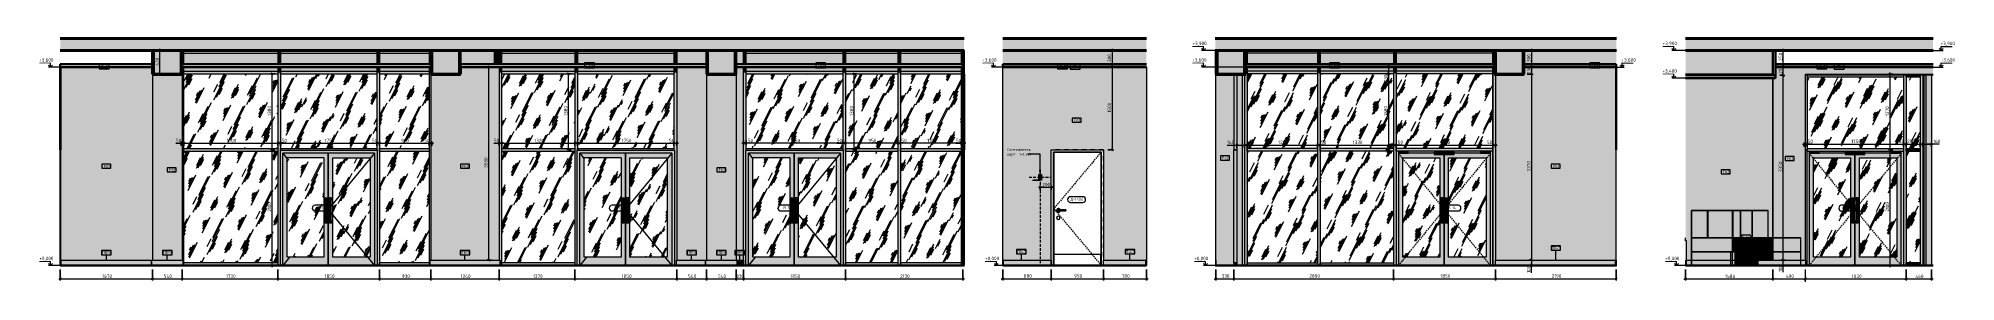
# Model space of a CAD drawing. Header units: millimetres. Extents: x 855 to 84199, y -1987 to 21700.
# Drawn here: x 49422 to 84199, y -293 to 4120 of the extents above; entities that cross this region are included whole.
import ezdxf

# ---------------------------------------------------------------- set-up
doc = ezdxf.new("R2010")
doc.units = ezdxf.units.MM
for name, pattern in [('200_ШТРИХ__ш1_п0_6_', [40, 25, -15]), ('200_ШТРИХ_ш1п0_6_', [40, 25, -15]), ('ADSK_Штрих_ш2 п1', [75, 50, -25]), ('Штрих', [158.75, 79.375, -79.375])]:
    doc.linetypes.add(name, pattern=pattern)
for name, color, linetype, lineweight in [('A-ANNO-DIMS', 7, 'Continuous', 9), ('A-ANNO-DIMS-25', 7, 'Continuous', 9), ('A-CLNG', 7, 'Continuous', 9), ('A-CLNG-IDEN', 7, 'Continuous', 9), ('A-DETL-1', 7, 'ADSK_Штрих_ш2 п1', 9), ('A-DOOR', 7, 'Continuous', 9), ('A-DOOR-2', 7, 'Штрих', 9), ('A-DOOR-3', 7, '200_ШТРИХ__ш1_п0_6_', 9), ('A-DOOR-4', 7, '200_ШТРИХ_ш1п0_6_', 9), ('A-DOOR-FRAM-1', 7, 'Continuous', 9), ('A-DOOR-FRAM-2', 7, 'Continuous', 18), ('A-DOOR-IDEN', 7, 'Continuous', 9), ('A-FLOR', 7, 'Continuous', 9), ('A-GENM', 7, 'Continuous', 9), ('A-GENM-IDEN', 7, 'Continuous', 9), ('A-GLAZ-CURT', 7, 'Continuous', 9), ('A-GLAZ-CWMG', 7, 'Continuous', 9), ('A-WALL-IDEN', 7, 'Continuous', 9), ('A-WALL-PATT', 7, 'Continuous', 9), ('G-ANNO-DIMS', 7, 'Continuous', 9), ('G-ANNO-DIMS-1', 7, 'Continuous', 20), ('I-FURN-IDEN', 7, 'Continuous', 9), ('I-WALL', 7, 'Continuous', 9), ('Знаки', 7, 'Continuous', 9), ('Знаки-1', 7, 'Continuous', 18), ('Ограждение', 7, 'Continuous', 9), ('Поручни', 7, 'Continuous', 9), ('Электрические приборы', 7, 'Continuous', 9)]:
    doc.layers.add(name, color=color, linetype=linetype, lineweight=lineweight)
for name, color, linetype, lineweight, true_color in [('A-CLNG-1', 7, 'Continuous', 9, 0x787878), ('A-CLNG-FNSH-1', 7, 'Continuous', 30, 0x3c3c3c), ('A-DOOR-GLAZ', 7, 'Continuous', 9, 0x8080ff), ('A-FLOR-1', 7, 'Continuous', 9, 0x787878), ('A-FLOR-FNSH-1', 7, 'Continuous', 40, 0x3c3c3c), ('A-FLOR-FNSH-2', 7, 'Continuous', 30, 0x3c3c3c), ('A-FLOR-FNSH-3', 7, 'Continuous', 30, 0x5e5e5e), ('A-WALL-4', 7, 'Continuous', 30, 0x3c3c3c), ('A-WALL-FNSH-3', 7, 'Continuous', 30, 0x3c3c3c), ('G-ANNO-TEXT-1', 7, 'Continuous', 9, 0x3c3c3c), ('I-FURN-10', 7, 'Continuous', 9, 0x888888), ('I-FURN-11', 7, 'Continuous', 9, 0x7f7f7f), ('I-FURN-12', 7, 'Continuous', 9, 0x838383), ('I-FURN-13', 7, 'Continuous', 9, 0x858585), ('I-FURN-2', 7, 'Continuous', 9, 0x949494), ('I-FURN-4', 7, 'Continuous', 9, 0x9e9e9e), ('I-FURN-5', 7, 'Continuous', 9, 0x818181), ('I-FURN-6', 9, 'Continuous', 9, 0x808080), ('I-FURN-7', 7, 'Continuous', 9, 0xc0c0c0), ('I-FURN-8', 7, 'Continuous', 9, 0xacacac), ('I-FURN-9', 7, 'Continuous', 9, 0x8d8d8d), ('I-WALL-1', 7, 'Continuous', 9, 0x787878), ('Q-SPCQ-1', 9, 'Continuous', 9, 0x808080), ('Q-SPCQ-2', 7, 'Continuous', 9, 0x7f7f7f)]:
    doc.layers.add(name, color=color, linetype=linetype, lineweight=lineweight, true_color=true_color)
doc.layers.add('I-FURN-3', color=7, linetype='Continuous', lineweight=9, true_color=0x7f7f7f, transparency=0.7)
doc.styles.add('GOST Common_5', font='GOST_Common.ttf', dxfattribs={"width": 0.9, "height": 50})
doc.styles.add('GOST Common_6', font='GOST_Common.ttf', dxfattribs={"height": 50})
doc.styles.add('ISOCPEUR_2', font='isocpeur.ttf', dxfattribs={"width": 0.9, "height": 62.5})
doc.dimstyles.new('ISO-2_5_0_9К_БОЛЬШОЙ_1', dxfattribs={"dimscale": 304.8, "dimtxt": 62.248823, "dimasz": 0.123031, "dimexe": 0.098425, "dimexo": 0.246063, "dimgap": 0, "dimtad": 1, "dimdec": 0, "dimrnd": 10, "dimzin": 0, "dimdsep": 46, "dimtxsty": 'ISOCPEUR_2', "dimblk1": 'OBLIQUE', "dimblk2": 'OBLIQUE', "dimsah": 1, "dimcen": 0.09, "dimdle": 0.098425, "dimazin": 0, "dimtfac": 1, "dimtdec": 4, "dimtix": 1, "dimtmove": 0, "dimatfit": 3, "dimfxl": 1, "dimtvp": 1, "dimtolj": 1, "dimtzin": 0, "dimarcsym": 2})
doc.dimstyles.new('ISO-2_5_0_9К_БОЛЬШОЙ_2', dxfattribs={"dimscale": 304.8, "dimtxt": 62.248823, "dimasz": 0.123031, "dimexe": 0.098425, "dimexo": 0.246063, "dimgap": 0, "dimtad": 1, "dimdec": 0, "dimrnd": 10, "dimzin": 0, "dimdsep": 46, "dimtxsty": 'ISOCPEUR_2', "dimblk1": 'OBLIQUE', "dimblk2": 'OBLIQUE', "dimsah": 1, "dimcen": 0.09, "dimdle": 0.098425, "dimazin": 0, "dimtfac": 1, "dimtdec": 4, "dimtix": 1, "dimtmove": 1, "dimatfit": 3, "dimfxl": 1, "dimtvp": 1, "dimtolj": 1, "dimtzin": 0, "dimarcsym": 2})
doc.dimstyles.new('ISO-2_5_0_9К_БОЛЬШОЙ_3', dxfattribs={"dimscale": 304.8, "dimtxt": 62.248823, "dimasz": 0.123031, "dimexe": 0.098425, "dimexo": 0.246063, "dimgap": 0, "dimtad": 1, "dimdec": 0, "dimrnd": 10, "dimzin": 0, "dimdsep": 46, "dimtxsty": 'ISOCPEUR_2', "dimblk1": 'OBLIQUE', "dimblk2": 'OBLIQUE', "dimsah": 1, "dimcen": 0.09, "dimdle": 0.098425, "dimazin": 0, "dimtfac": 1, "dimtdec": 4, "dimtix": 1, "dimtmove": 2, "dimatfit": 3, "dimfxl": 1, "dimtvp": 1, "dimtolj": 1, "dimtzin": 0, "dimarcsym": 2})
pattern_1 = [(45, (63115.937, 0), (-14.25598, 14.25598), []), (45, (63130.193, 0), (-14.25598, 14.25598), [25.202, -5.04, 0.8382, -4.202])]
pattern_2 = [(63.435, (-104431.4, 31.75), (-255.583, 766.747), [317.5, -190.5, 317.5, -190.5, -403.903]), (63.435, (-104431.4, 31.75), (-255.583, 766.747), [-1016, 127, -276.903]), (63.435, (-104447.3, 47.6), (-255.583, 766.747), [254, -317.5, 190.5, -190.5, -467.403]), (63.435, (-104447.3, 47.6), (-255.583, 766.747), [-952.5, 222.25, -245.153]), (63.435, (-104447.3, 95.25), (-255.583, 766.747), [190.5, -381, 127, -190.5, -530.903]), (63.435, (-104447.3, 95.25), (-255.583, 766.747), [-889, 285.75, -245.153]), (63.435, (-104399.65, 47.6), (-255.583, 766.747), [190.5, -381, 158.75, -6404.65]), (63.435, (-104352, 95.25), (-255.583, 766.747), [95.25, -476.25, 63.5, -6499.9]), (63.435, (-104431.4, 174.6), (-255.583, 766.747), [63.5, -476.25, 63.5, -254, -562.653]), (63.435, (-104431.4, 174.6), (-255.583, 766.747), [-857.25, 158.75, -403.903]), (63.435, (-104145.65, 127), (-255.583, 766.747), [317.5, -476.25, 381, -251.503]), (63.435, (-104145.65, 79.4), (-255.583, 766.747), [444.5, -317.5, 476.25, -188.003]), (63.435, (-104113.9, 95.25), (-255.583, 766.747), [508, -254, 381, -276.903]), (63.435, (-104066.3, 142.9), (-255.583, 766.747), [317.5, -444.5, 254, -403.903]), (63.435, (-104113.9, 238.1), (-255.583, 766.747), [158.75, -635, 190.5, -435.653]), (63.435, (-104018.65, 190.5), (-255.583, 766.747), [127, -635, 127, -530.903])]
pattern_3 = [(0, (63115.937, 0), (30.48, 7.62), [2.515, -20.345, 2.515, -20.345, -121.92]), (0, (63115.937, 0), (30.48, 7.62), [-45.72, 2.515, -43.205, 2.515, -20.345, -53.34]), (0, (63115.937, 0), (30.48, 7.62), [-114.3, 2.515, -12.725, 2.515, -35.585]), (120, (63127.367, 3.81), (-21.8391136, 22.5864543), [2.515, -20.345, 2.515, -20.345, -121.92]), (120, (63127.367, 3.81), (-21.8391136, 22.5864543), [-45.72, 2.515, -43.205, 2.515, -20.345, -53.34]), (120, (63127.367, 3.81), (-21.8391136, 22.5864543), [-114.3, 2.515, -12.725, 2.515, -35.585]), (240, (63131.177, 19.05), (-8.6408864, -30.2064543), [2.515, -20.345, 2.515, -20.345, -121.92]), (240, (63131.177, 19.05), (-8.6408864, -30.2064543), [-45.72, 2.515, -43.205, 2.515, -20.345, -53.34]), (240, (63131.177, 19.05), (-8.6408864, -30.2064543), [-114.3, 2.515, -12.725, 2.515, -35.585])]
pattern_4 = [(63.435, (63.5, 31.75), (-255.5833, 766.7475), [317.5, -190.5, 317.5, -190.5, -403.903]), (63.435, (63.5, 31.75), (-255.5833, 766.7475), [-1016, 127, -276.903]), (63.435, (47.6, 47.6), (-255.5833, 766.7475), [254, -317.5, 190.5, -190.5, -467.403]), (63.435, (47.6, 47.6), (-255.5833, 766.7475), [-952.5, 222.25, -245.153]), (63.435, (47.6, 95.25), (-255.5833, 766.7475), [190.5, -381, 127, -190.5, -530.903]), (63.435, (47.6, 95.25), (-255.5833, 766.7475), [-889, 285.75, -245.153]), (63.435, (95.25, 47.6), (-255.5833, 766.7475), [190.5, -381, 158.75, -6404.653]), (63.435, (142.9, 95.25), (-255.5833, 766.7475), [95.25, -476.25, 63.5, -6499.903]), (63.435, (63.5, 174.6), (-255.5833, 766.7475), [63.5, -476.25, 63.5, -254, -562.653]), (63.435, (63.5, 174.6), (-255.5833, 766.7475), [-857.25, 158.75, -403.903]), (63.435, (349.25, 127), (-255.5833, 766.7475), [317.5, -476.25, 381, -251.503]), (63.435, (349.25, 79.4), (-255.5833, 766.7475), [444.5, -317.5, 476.25, -188.003]), (63.435, (381, 95.25), (-255.5833, 766.7475), [508, -254, 381, -276.903]), (63.435, (428.6, 142.9), (-255.5833, 766.7475), [317.5, -444.5, 254, -403.903]), (63.435, (381, 238.1), (-255.5833, 766.7475), [158.75, -635, 190.5, -435.653]), (63.435, (476.25, 190.5), (-255.5833, 766.7475), [127, -635, 127, -530.903])]
pattern_5 = [(45, (-39748.701, 0), (-14.2559798, 14.2559798), []), (45, (-39734.445, 0), (-14.2559798, 14.2559798), [25.202, -5.04, 0.8382, -4.202])]
pattern_6 = [(0, (-39748.701, 0), (30.48, 7.62), [2.515, -20.345, 2.515, -20.345, -121.92]), (0, (-39748.701, 0), (30.48, 7.62), [-45.72, 2.515, -43.205, 2.515, -20.345, -53.34]), (0, (-39748.701, 0), (30.48, 7.62), [-114.3, 2.515, -12.725, 2.515, -35.585]), (120, (-39737.271, 3.81), (-21.8391136, 22.5864543), [2.515, -20.345, 2.515, -20.345, -121.92]), (120, (-39737.271, 3.81), (-21.8391136, 22.5864543), [-45.72, 2.515, -43.205, 2.515, -20.345, -53.34]), (120, (-39737.271, 3.81), (-21.8391136, 22.5864543), [-114.3, 2.515, -12.725, 2.515, -35.585]), (240, (-39733.461, 19.05), (-8.6408864, -30.2064543), [2.515, -20.345, 2.515, -20.345, -121.92]), (240, (-39733.461, 19.05), (-8.6408864, -30.2064543), [-45.72, 2.515, -43.205, 2.515, -20.345, -53.34]), (240, (-39733.461, 19.05), (-8.6408864, -30.2064543), [-114.3, 2.515, -12.725, 2.515, -35.585])]
pattern_7 = [(63.435, (-16324.75, 31.75), (-255.58, 766.75), [317.5, -190.5, 317.5, -190.5, -403.903]), (63.435, (-16324.75, 31.75), (-255.58, 766.75), [-1016, 127, -276.9]), (63.435, (-16340.6, 47.6), (-255.58, 766.75), [254, -317.5, 190.5, -190.5, -467.403]), (63.435, (-16340.6, 47.6), (-255.58, 766.75), [-952.5, 222.25, -245.15]), (63.435, (-16340.6, 95.25), (-255.58, 766.75), [190.5, -381, 127, -190.5, -530.903]), (63.435, (-16340.6, 95.25), (-255.58, 766.75), [-889, 285.75, -245.15]), (63.435, (-16293, 47.6), (-255.58, 766.75), [190.5, -381, 158.75, -6404.65]), (63.435, (-16245.37, 95.25), (-255.58, 766.75), [95.25, -476.25, 63.5, -6499.9]), (63.435, (-16324.75, 174.6), (-255.58, 766.75), [63.5, -476.25, 63.5, -254, -562.65]), (63.435, (-16324.75, 174.6), (-255.58, 766.75), [-857.25, 158.75, -403.9]), (63.435, (-16039, 127), (-255.58, 766.75), [317.5, -476.25, 381, -251.5]), (63.435, (-16039, 79.4), (-255.58, 766.75), [444.5, -317.5, 476.25, -188]), (63.435, (-16007.25, 95.25), (-255.58, 766.75), [508, -254, 381, -276.9]), (63.435, (-15959.6, 142.9), (-255.58, 766.75), [317.5, -444.5, 254, -403.9]), (63.435, (-16007.25, 238.1), (-255.58, 766.75), [158.75, -635, 190.5, -435.65]), (63.435, (-15912, 190.5), (-255.58, 766.75), [127, -635, 127, -530.9])]

msp = doc.modelspace()

# ---------------------------------------------------------------- texts
at = {"layer": 'A-CLNG-IDEN', "char_height": 50, "attachment_point": 1, "style": 'GOST Common_6'}
for s, insert, width in [('CF3', (50558.9, 3632.4), 130.274), ('CF3', (59364.6, 3652.4), 130.274), ('CF3', (63556.6, 3652.4), 130.274), ('CF3', (67943.5, 3632.4), 130.274), ('CF1', (68177.6, 3627.9), 118.249), ('CF3', (72876.1, 3652.4), 130.274), ('CF3', (77599, 3652.4), 130.274), ('CF3', (81717.3, 3632.4), 130.274), ('CF1', (82035.7, 3627.9), 118.249)]:
    msp.add_mtext(s, dxfattribs=dict(at, insert=insert, width=width))
at = {"layer": 'A-DOOR-IDEN', "char_height": 50, "attachment_point": 1, "style": 'GOST Common_6'}
for s, insert, width in [('\\fGOST Common|b0|i0|c204|p34|;В', (54483.6, 1072.8), 50.105), ('-13', (54524.9, 1072.8), 116.245), ('\\fGOST Common|b0|i0|c204|p34|;В', (59871.3, 1072.8), 50.105), ('-12', (59912.6, 1072.8), 118.249), ('\\fGOST Common|b0|i0|c204|p34|;В', (62937, 1072.8), 50.105), ('-11', (62978.4, 1072.8), 104.219), ('\\fGOST Common|b0|i0|c204|p34|;Д', (68141.2, 1225.3), 56.118), ('-14(', (68187.5, 1225.3), 148.312), ('\\fGOST Common|b0|i0|c204|p34|;п', (68309.9, 1225.3), 44.093), ('\\fGOST Common|b0|i0|c204|p34|;)', (68346.3, 1225.3), 24.051), ('\\fGOST Common|b0|i0|c204|p34|;В', (74989.2, 1072.8), 50.105), ('-14', (75030.5, 1072.8), 124.262), ('\\fGOST Common|b0|i0|c204|p34|;В', (82173, 1072.8), 50.105), ('-15', (82214.4, 1072.8), 118.249)]:
    msp.add_mtext(s, dxfattribs=dict(at, insert=insert, width=width))
at = {"layer": 'A-GENM-IDEN', "char_height": 50, "attachment_point": 1, "style": 'GOST Common_6'}
for s, insert, width in [('ПК', (50579.8, 259.5), 100.211), ('-3', (50662.5, 259.5), 86.181), ('ПК', (51684.8, 259.5), 100.211), ('-3', (51767.5, 259.5), 86.181), ('ПК', (57084.8, 259.5), 100.211), ('-3', (57167.5, 259.5), 86.181), ('ПК', (61194.8, 259.5), 100.211), ('-3', (61277.5, 259.5), 86.181), ('ПК', (61734.8, 259.5), 100.211), ('-3', (61817.5, 259.5), 86.181), ('ПК', (62069.3, 259.5), 100.211), ('-3', (62152, 259.5), 86.181), ('ПК', (67177.4, 273.3), 100.211), ('-3', (67260.1, 273.3), 86.181), ('ПК', (69146.3, 273.3), 100.211), ('-3', (69228.9, 273.3), 86.181), ('ПК', (76870, 340), 100.211), ('-3', (76952.7, 340), 86.181), ('ПК', (80310.6, 254.6), 100.211), ('-3', (80393.3, 254.6), 86.181)]:
    msp.add_mtext(s, dxfattribs=dict(at, insert=insert, width=width))
at = {"layer": 'A-WALL-IDEN', "char_height": 50, "attachment_point": 1, "style": 'GOST Common_5'}
for s, insert, width in [('FK1', (68209.4, 2661.4), 111.835), ('FK1', (50610.3, 1824.5), 111.835), ('FK3', (51788.6, 1759.5), 122.658), ('FK3', (57110.9, 1824.5), 122.658), ('FK3', (61760.9, 1759.5), 122.658), ('FK2', (70894.1, 1974.5), 124.462), ('FK1', (76901, 1824.5), 111.835), ('FK1', (81141, 1965), 111.835), ('FK2', (79977.9, 1724.5), 124.462)]:
    msp.add_mtext(s, dxfattribs=dict(at, insert=insert, width=width))
at = {"layer": 'G-ANNO-TEXT-1', "char_height": 50, "attachment_point": 1, "style": 'GOST Common_5'}
for s, insert, width in [('Считыватель', (66998.4, 2129.6), 463.576), ('\\fGOST Common|b0|i0|c204|p34|;\\W.9; ', (67380.9, 2129.6), 19.842), ('карт', (66998.4, 2043.6), 173.165), ('  h=1.600', (67141.3, 2043.6), 281.392)]:
    msp.add_mtext(s, dxfattribs=dict(at, insert=insert, width=width))
at = {"layer": 'I-FURN-IDEN', "insert": (80341.7, 526.9), "char_height": 50, "width": 124.262, "attachment_point": 1, "style": 'GOST Common_6'}
msp.add_mtext('1,31', dxfattribs=at)

# ---------------------------------------------------------------- blocks, each defined once
blk = doc.blocks.new('110_Дверь_СКБ_1Ст_Внутренняя1 - Д-4 1100x2100h_су мгн-31800557-Развертка 1_60-3')
at = {"layer": 'A-DOOR-FRAM-1'}
for p, q in [((-101406, 2), (-101406, 2060)), ((-101398, 2050), (-101398, 14))]:
    blk.add_line(p, q, dxfattribs=at)
at = {"layer": 'A-DOOR-FRAM-2'}
for p, q in [((-101406, 2130), (-101406, 2060)), ((-101398, 2130), (-101406, 2130)), ((-101398, 2060), (-101398, 2130)), ((-101398, 2100), (-101398, 2100)), ((-101398, 2100), (-101398, 2050)), ((-101406, 2060), (-101398, 2060)), ((-101398, 2050), (-101398, 2050)), ((-101398, 14), (-101398, 14)), ((-101398, 14), (-101398, 0)), ((-101398, 0), (-101398, 0))]:
    blk.add_line(p, q, dxfattribs=at)
blk = doc.blocks.new('Дверь_Витражная_остекление_ - ВВ-11 остекление-32352627-Развертка 1_60-3')
at = {"layer": 'A-DOOR'}
blk.add_hatch(color=256, dxfattribs=at).paths.add_polyline_path([(-105310, 0), (-105310, 2035), (-103639, 2035), (-103639, 0), (-103589, 0), (-103589, 2085), (-105360, 2085), (-105360, 0), (-105350, 0)])
h = blk.add_hatch(color=256, dxfattribs=at)
h.paths.add_polyline_path([(-105230, 0), (-105216, 0), (-105216, 2), (-104479, 2), (-104479, 2035), (-105310, 2035), (-105310, 0)])
h.paths.add_polyline_path([(-104984, 150), (-105230, 150), (-105230, 1955), (-104559, 1955), (-104559, 150), (-104727, 150)])
h.paths.add_polyline_path([(-104533, 770), (-104539, 770), (-104539, 820), (-104534, 820), (-104534, 1177), (-104539, 1177), (-104539, 1227), (-104499, 1227), (-104499, 1177), (-104504, 1177), (-104504, 820), (-104499, 820), (-104499, 770), (-104533, 770)])
h = blk.add_hatch(dxfattribs=at)
h.set_pattern_fill('FP_32', color=256, style=0, pattern_type=2)
h.set_pattern_definition(pattern_2)
h.paths.add_polyline_path([(-104984, 150), (-104559, 150), (-104559, 1955), (-105230, 1955), (-105230, 150)])
h = blk.add_hatch(color=256, dxfattribs=at)
h.paths.add_polyline_path([(-103639, 0), (-103639, 2035), (-104479, 2035), (-104479, 2), (-103658, 2), (-103658, 0)])
h.paths.add_polyline_path([(-104399, 150), (-104399, 1955), (-103719, 1955), (-103719, 150), (-104215, 150)])
h.paths.add_polyline_path([(-104439, 770), (-104459, 770), (-104459, 820), (-104454, 820), (-104454, 1177), (-104459, 1177), (-104459, 1227), (-104419, 1227), (-104419, 1177), (-104424, 1177), (-104424, 820), (-104419, 820), (-104419, 770), (-104434, 770)])
h = blk.add_hatch(dxfattribs=at)
h.set_pattern_fill('FP_32', color=256, style=0, pattern_type=2)
h.set_pattern_definition(pattern_2)
h.paths.add_polyline_path([(-104215, 150), (-103719, 150), (-103719, 1955), (-104399, 1955), (-104399, 150)])
for p, q in [((-105360, 2085), (-105360, 0)), ((-103589, 2085), (-105360, 2085)), ((-105310, 0), (-105310, 2035)), ((-104479, 2035), (-105310, 2035)), ((-105310, 2035), (-105230, 1937)), ((-104479, 2035), (-104479, 2)), ((-103639, 2035), (-104479, 2035)), ((-104479, 2), (-104479, 2035)), ((-103639, 2035), (-104424, 1084)), ((-104399, 150), (-104399, 1955)), ((-104399, 1955), (-103719, 1955)), ((-103719, 1955), (-103719, 150)), ((-103639, 2035), (-103639, 0)), ((-103589, 2085), (-103589, 0)), ((-104559, 1115), (-104534, 1085)), ((-104539, 1227), (-104539, 1200)), ((-104539, 1227), (-104499, 1227)), ((-104499, 1200), (-104539, 1200)), ((-104539, 1200), (-104539, 1177)), ((-104539, 1177), (-104534, 1177)), ((-104534, 1200), (-104534, 800)), ((-104504, 800), (-104504, 1200)), ((-104504, 1177), (-104499, 1177)), ((-104504, 1048), (-104479, 1018)), ((-104499, 1200), (-104499, 1227)), ((-104499, 1177), (-104499, 1200)), ((-104454, 1048), (-104479, 1018)), ((-104419, 1227), (-104459, 1227)), ((-104459, 1227), (-104459, 1200)), ((-104419, 1200), (-104459, 1200)), ((-104459, 1200), (-104459, 1177)), ((-104459, 1177), (-104454, 1177)), ((-104454, 1200), (-104454, 800)), ((-104424, 800), (-104424, 1200)), ((-104424, 1177), (-104419, 1177)), ((-104419, 1200), (-104419, 1227)), ((-104419, 1177), (-104419, 1200)), ((-104534, 950), (-104559, 920)), ((-104539, 798), (-104539, 820)), ((-104539, 820), (-104534, 820)), ((-104539, 797), (-104539, 770)), ((-104539, 797), (-104499, 797)), ((-104499, 770), (-104539, 770)), ((-104504, 800), (-104534, 800)), ((-104479, 1018), (-104504, 987)), ((-104504, 820), (-104499, 820)), ((-104499, 820), (-104499, 798)), ((-104499, 770), (-104499, 797)), ((-104479, 1018), (-104454, 987)), ((-104459, 798), (-104459, 820)), ((-104459, 820), (-104454, 820)), ((-104459, 797), (-104419, 797)), ((-104459, 797), (-104459, 770)), ((-104419, 770), (-104459, 770)), ((-104424, 800), (-104454, 800)), ((-104424, 951), (-103639, 0)), ((-104424, 820), (-104419, 820)), ((-104419, 820), (-104419, 798)), ((-104419, 770), (-104419, 797)), ((-105187, 150), (-105310, 0)), ((-103719, 150), (-104399, 150))]:
    blk.add_line(p, q, dxfattribs=at)
at = {"layer": 'A-DOOR-GLAZ'}
for p, q in [((-104559, 1955), (-105230, 1955)), ((-105230, 150), (-105230, 1955)), ((-104559, 1955), (-104559, 150)), ((-104559, 150), (-105230, 150))]:
    blk.add_line(p, q, dxfattribs=at)
blk = doc.blocks.new('Прямоугольный импост - Импост структурный с накладкой - 160мм Темный-32352611-Развертка 1_60-3')
at = {"layer": 'A-GLAZ-CWMG'}
blk.add_hatch(color=256, dxfattribs=at).paths.add_polyline_path([(-102548.999961, 3850), (-101447.999961, 3850), (-101447.999961, 3900), (-102548.999961, 3900), (-102548.999961, 3860)])
for p, q in [((-102548.999961, 3850), (-102548.999961, 3900)), ((-102548.999961, 3850), (-101447.999961, 3850)), ((-101447.999961, 3900), (-101447.999961, 3850))]:
    blk.add_line(p, q, dxfattribs=at)
blk = doc.blocks.new('Прямоугольный импост - Импост структурный с накладкой - 160мм Темный-30756008-Развертка 1_60-3')
at = {"layer": 'A-GLAZ-CWMG'}
blk.add_hatch(color=256, dxfattribs=at).paths.add_polyline_path([(-101437.999961, 2), (-101433.999961, 2), (-101433.999961, 100), (-101418.999961, 100), (-101418.999961, 859), (-101429.999961, 859), (-101429.999961, 941), (-101418.999961, 941), (-101418.999961, 2100), (-101447.999961, 2100), (-101447.999961, 2)])
blk.add_line((-101447.999961, 2100), (-101447.999961, 2), dxfattribs=at)
blk = doc.blocks.new('Прямоугольный импост - Импост структурный с накладкой - 160мм Темный-32352606-Развертка 1_60-3')
at = {"layer": 'A-GLAZ-CWMG'}
h = blk.add_hatch(color=256, dxfattribs=at)
h.paths.add_polyline_path([(-105360, 3500), (-105350, 3500), (-105350, 3600), (-105400, 3600), (-105400, 3500)])
h.paths.add_polyline_path([(-105350, 3650), (-105350, 3900), (-105400, 3900), (-105400, 3650), (-105360, 3650)])
for p, q in [((-105350, 3650), (-105350, 3900)), ((-105350, 3500), (-105350, 3600))]:
    blk.add_line(p, q, dxfattribs=at)
blk = doc.blocks.new('Системная панель - Стекло - 40мм-32352622-Развертка 1_60-3')
at = {"layer": 'A-GLAZ-CURT'}
h = blk.add_hatch(dxfattribs=at)
h.set_pattern_fill('FP_32', color=256, style=0, pattern_type=2)
h.set_pattern_definition(pattern_2)
h.paths.add_polyline_path([(-102599, 50), (-102599, 2075), (-103549, 2075), (-103549, 50), (-103447, 50)])
blk = doc.blocks.new('Прямоугольный импост - Импост структурный с накладкой - 160мм Темный-32352617-Развертка 1_60-3')
at = {"layer": 'A-GLAZ-CWMG'}
blk.add_hatch(color=256, dxfattribs=at).paths.add_polyline_path([(-105350, 3850), (-103598.999961, 3850), (-103598.999961, 3900), (-105350, 3900), (-105350, 3860)])
for p, q in [((-105350, 3850), (-105350, 3900)), ((-105350, 3850), (-103598.999961, 3850)), ((-103598.999961, 3900), (-103598.999961, 3850))]:
    blk.add_line(p, q, dxfattribs=at)
blk = doc.blocks.new('Прямоугольный импост - Импост структурный с накладкой - 160мм Темный-32352618-Развертка 1_60-3')
at = {"layer": 'A-GLAZ-CWMG'}
blk.add_hatch(color=256, dxfattribs=at).paths.add_polyline_path([(-103447, 0), (-102599, 0), (-102599, 50), (-103549, 50), (-103549, 0)])
for p, q in [((-103549, 0), (-103549, 50)), ((-102599, 50), (-103549, 50)), ((-102599, 50), (-102599, 0))]:
    blk.add_line(p, q, dxfattribs=at)
blk = doc.blocks.new('Прямоугольный импост - Импост структурный с накладкой - 160мм Темный-30755591-Развертка 1_60-3')
at = {"layer": 'A-GLAZ-CWMG'}
blk.add_hatch(color=256, dxfattribs=at).paths.add_polyline_path([(-103588.999961, 0), (-103548.999961, 0), (-103548.999961, 2100), (-103598.999961, 2100), (-103598.999961, 2085), (-103588.999961, 2085), (-103588.999961, 150)])
for p, q in [((-103598.999961, 2100), (-103598.999961, 2085)), ((-103548.999961, 2100), (-103548.999961, 0))]:
    blk.add_line(p, q, dxfattribs=at)
blk = doc.blocks.new('Системная панель - Стекло - 40мм-32352614-Развертка 1_60-3')
at = {"layer": 'A-GLAZ-CURT'}
h = blk.add_hatch(dxfattribs=at)
h.set_pattern_fill('FP_32', color=256, style=0, pattern_type=2)
h.set_pattern_definition(pattern_2)
h.paths.add_polyline_path([(-102549, 50), (-101448, 50), (-101448, 2075), (-102549, 2075), (-102549, 2060)])
blk = doc.blocks.new('Прямоугольный импост - Импост структурный с накладкой - 160мм Темный-32352619-Развертка 1_60-3')
at = {"layer": 'A-GLAZ-CWMG'}
blk.add_hatch(color=256, dxfattribs=at).paths.add_polyline_path([(-103447, 3850), (-102599, 3850), (-102599, 3900), (-103549, 3900), (-103549, 3850)])
for p, q in [((-103549, 3850), (-103549, 3900)), ((-103549, 3850), (-102599, 3850)), ((-102599, 3900), (-102599, 3850))]:
    blk.add_line(p, q, dxfattribs=at)
blk = doc.blocks.new('Прямоугольный импост - Импост структурный с накладкой - 160мм Темный-32352612-Развертка 1_60-3')
at = {"layer": 'A-GLAZ-CWMG'}
blk.add_hatch(color=256, dxfattribs=at).paths.add_polyline_path([(-102398, 0), (-102398, 2), (-101448, 2), (-101448, 50), (-102549, 50), (-102549, 0)])
for p, q in [((-102549, 0), (-102549, 50)), ((-101448, 50), (-102549, 50)), ((-101448, 50), (-101448, 2))]:
    blk.add_line(p, q, dxfattribs=at)
blk = doc.blocks.new('Прямоугольный импост - Импост структурный с накладкой - 160мм Темный-V9-Развертка 1_60-3')
at = {"layer": 'A-GLAZ-CWMG'}
blk.add_hatch(color=256, dxfattribs=at).paths.add_polyline_path([(-102598.999961, 0), (-102548.999961, 0), (-102548.999961, 2100), (-102598.999961, 2100), (-102598.999961, 40)])
for p, q in [((-102598.999961, 2100), (-102598.999961, 0)), ((-102548.999961, 2100), (-102548.999961, 0))]:
    blk.add_line(p, q, dxfattribs=at)
blk = doc.blocks.new('Прямоугольный импост - Импост структурный с накладкой - 160мм Темный-32354017-Развертка 1_60-3')
at = {"layer": 'A-GLAZ-CWMG'}
blk.add_hatch(color=256, dxfattribs=at).paths.add_polyline_path([(-108409, 3850), (-106660, 3850), (-106660, 3900), (-108409, 3900), (-108409, 3860)])
for p, q in [((-108409, 3850), (-108409, 3900)), ((-108409, 3850), (-106660, 3850)), ((-106660, 3900), (-106660, 3850))]:
    blk.add_line(p, q, dxfattribs=at)
blk = doc.blocks.new('Прямоугольный импост - Импост структурный с накладкой - 160мм Темный-32310142-Развертка 1_60-3')
at = {"layer": 'A-GLAZ-CWMG'}
blk.add_hatch(color=256, dxfattribs=at).paths.add_polyline_path([(-106611, 0), (-106611, 100), (-106610, 100), (-106610, 2100), (-106660, 2100), (-106660, 2085), (-106650, 2085), (-106650, 0)])
blk.add_line((-106660, 2100), (-106660, 2085), dxfattribs=at)
blk = doc.blocks.new('Прямоугольный импост - Импост структурный с накладкой - 160мм Темный-32354018-Развертка 1_60-3')
at = {"layer": 'A-GLAZ-CWMG'}
blk.add_hatch(color=256, dxfattribs=at).paths.add_polyline_path([(-109594, 0), (-108459, 0), (-108459, 50), (-109779, 50), (-109779, 0)])
for p, q in [((-109779, 0), (-109779, 50)), ((-108459, 50), (-109779, 50)), ((-108459, 50), (-108459, 0))]:
    blk.add_line(p, q, dxfattribs=at)
blk = doc.blocks.new('Дверь_Витражная_остекление_ - ВВ-12 остекление-32353611-Развертка 1_60-3')
at = {"layer": 'A-DOOR'}
blk.add_hatch(color=256, dxfattribs=at).paths.add_polyline_path([(-108409, 0), (-108369, 0), (-108369, 2035), (-106700, 2035), (-106700, 0), (-106650, 0), (-106650, 2085), (-108419, 2085), (-108419, 0)])
h = blk.add_hatch(color=256, dxfattribs=at)
h.paths.add_polyline_path([(-108369, 0), (-108291, 0), (-108291, 2), (-107540, 2), (-107540, 2035), (-108369, 2035), (-108369, 2)])
h.paths.add_polyline_path([(-107620, 150), (-108289, 150), (-108289, 1955), (-107620, 1955), (-107620, 257)])
h.paths.add_polyline_path([(-107561, 770), (-107600, 770), (-107600, 820), (-107595, 820), (-107595, 1177), (-107600, 1177), (-107600, 1227), (-107560, 1227), (-107560, 1177), (-107565, 1177), (-107565, 820), (-107560, 820), (-107560, 770)])
h = blk.add_hatch(dxfattribs=at)
h.set_pattern_fill('FP_32', color=256, style=0, pattern_type=2)
h.set_pattern_definition(pattern_2)
h.paths.add_polyline_path([(-108057, 150), (-107620, 150), (-107620, 1955), (-108289, 1955), (-108289, 150)])
h = blk.add_hatch(color=256, dxfattribs=at)
h.paths.add_polyline_path([(-106700, 0), (-106700, 2035), (-107540, 2035), (-107540, 2), (-106733, 2), (-106733, 0)])
h.paths.add_polyline_path([(-106780, 150), (-107460, 150), (-107460, 1955), (-106780, 1955), (-106780, 515)])
h.paths.add_polyline_path([(-107495, 770), (-107520, 770), (-107520, 820), (-107515, 820), (-107515, 1177), (-107520, 1177), (-107520, 1227), (-107480, 1227), (-107480, 1177), (-107485, 1177), (-107485, 820), (-107480, 820), (-107480, 770), (-107490, 770)])
h = blk.add_hatch(dxfattribs=at)
h.set_pattern_fill('FP_32', color=256, style=0, pattern_type=2)
h.set_pattern_definition(pattern_2)
h.paths.add_polyline_path([(-107033, 150), (-106780, 150), (-106780, 1955), (-107460, 1955), (-107460, 150)])
for p, q in [((-108419, 2085), (-108419, 0)), ((-106650, 2085), (-108419, 2085)), ((-108369, 0), (-108369, 2035)), ((-107540, 2035), (-108369, 2035)), ((-108369, 2035), (-108289, 1937)), ((-107540, 2035), (-107540, 2)), ((-106700, 2035), (-107540, 2035)), ((-107540, 2), (-107540, 2035)), ((-106700, 2035), (-107485, 1084)), ((-107460, 150), (-107460, 1955)), ((-107460, 1955), (-106780, 1955)), ((-106780, 1955), (-106780, 150)), ((-106700, 2035), (-106700, 0)), ((-106650, 2085), (-106650, 0)), ((-107620, 1116), (-107595, 1085)), ((-107600, 1227), (-107600, 1200)), ((-107600, 1227), (-107560, 1227)), ((-107560, 1200), (-107600, 1200)), ((-107600, 1200), (-107600, 1177)), ((-107600, 1177), (-107595, 1177)), ((-107595, 1200), (-107595, 800)), ((-107565, 800), (-107565, 1200)), ((-107565, 1177), (-107560, 1177)), ((-107565, 1048), (-107540, 1018)), ((-107560, 1200), (-107560, 1227)), ((-107560, 1177), (-107560, 1200)), ((-107515, 1048), (-107540, 1018)), ((-107480, 1227), (-107520, 1227)), ((-107520, 1227), (-107520, 1200)), ((-107480, 1200), (-107520, 1200)), ((-107520, 1200), (-107520, 1177)), ((-107520, 1177), (-107515, 1177)), ((-107515, 1200), (-107515, 800)), ((-107485, 800), (-107485, 1200)), ((-107485, 1177), (-107480, 1177)), ((-107480, 1200), (-107480, 1227)), ((-107480, 1177), (-107480, 1200)), ((-107595, 950), (-107620, 919)), ((-107600, 798), (-107600, 820)), ((-107600, 820), (-107595, 820)), ((-107600, 797), (-107600, 770)), ((-107600, 797), (-107560, 797)), ((-107560, 770), (-107600, 770)), ((-107565, 800), (-107595, 800)), ((-107540, 1018), (-107565, 987)), ((-107565, 820), (-107560, 820)), ((-107560, 820), (-107560, 798)), ((-107560, 770), (-107560, 797)), ((-107540, 1018), (-107515, 987)), ((-107520, 798), (-107520, 820)), ((-107520, 820), (-107515, 820)), ((-107520, 797), (-107480, 797)), ((-107520, 797), (-107520, 770)), ((-107480, 770), (-107520, 770)), ((-107485, 800), (-107515, 800)), ((-107485, 951), (-106700, 0)), ((-107485, 820), (-107480, 820)), ((-107480, 820), (-107480, 798)), ((-107480, 770), (-107480, 797)), ((-108247, 150), (-108369, 0)), ((-106780, 150), (-107460, 150))]:
    blk.add_line(p, q, dxfattribs=at)
at = {"layer": 'A-DOOR-GLAZ'}
for p, q in [((-107620, 1955), (-108289, 1955)), ((-108289, 150), (-108289, 1955)), ((-107620, 1955), (-107620, 150)), ((-107620, 150), (-108289, 150))]:
    blk.add_line(p, q, dxfattribs=at)
blk = doc.blocks.new('Прямоугольный импост - Импост структурный с накладкой - 160мм Темный-32354019-Развертка 1_60-3')
at = {"layer": 'A-GLAZ-CWMG'}
blk.add_hatch(color=256, dxfattribs=at).paths.add_polyline_path([(-109440, 3850), (-108459, 3850), (-108459, 3900), (-109779, 3900), (-109779, 3850), (-109520, 3850)])
for p, q in [((-109779, 3850), (-109779, 3900)), ((-109779, 3850), (-108459, 3850)), ((-108459, 3900), (-108459, 3850))]:
    blk.add_line(p, q, dxfattribs=at)
blk = doc.blocks.new('Прямоугольный импост - Импост структурный с накладкой - 160мм Темный-V10-Развертка 1_60-3')
at = {"layer": 'A-GLAZ-CWMG'}
blk.add_hatch(color=256, dxfattribs=at).paths.add_polyline_path([(-108449, 0), (-108419, 0), (-108419, 2085), (-108409, 2085), (-108409, 2100), (-108459, 2100), (-108459, 0)])
for p, q in [((-108459, 2100), (-108459, 0)), ((-108409, 2100), (-108409, 2085))]:
    blk.add_line(p, q, dxfattribs=at)
blk = doc.blocks.new('Системная панель - Стекло - 40мм-32353599-Развертка 1_60-3')
at = {"layer": 'A-GLAZ-CURT'}
h = blk.add_hatch(dxfattribs=at)
h.set_pattern_fill('FP_32', color=256, style=0, pattern_type=2)
h.set_pattern_definition(pattern_2)
h.paths.add_polyline_path([(-108459, 50), (-108459, 2075), (-109779, 2075), (-109779, 50), (-108570, 50)])
blk = doc.blocks.new('Прямоугольный импост - Импост структурный с накладкой - 160мм Темный-32354999-Развертка 1_60-3')
at = {"layer": 'A-GLAZ-CWMG'}
blk.add_hatch(color=256, dxfattribs=at).paths.add_polyline_path([(-111168, 3850), (-111100, 3850), (-111100, 3900), (-112000, 3900), (-112000, 3850), (-111643, 3850)])
for p, q in [((-112000, 3850), (-112000, 3900)), ((-112000, 3850), (-111100, 3850)), ((-111100, 3900), (-111100, 3850))]:
    blk.add_line(p, q, dxfattribs=at)
blk = doc.blocks.new('Прямоугольный импост - Импост структурный с накладкой - 160мм Темный-V11-Развертка 1_60-3')
at = {"layer": 'A-GLAZ-CWMG'}
blk.add_hatch(color=256, dxfattribs=at).paths.add_polyline_path([(-111100, 0), (-111086, 0), (-111086, 100), (-111071, 100), (-111071, 2100), (-111100, 2100), (-111100, 40)])
blk.add_line((-111100, 2100), (-111100, 0), dxfattribs=at)
blk = doc.blocks.new('Прямоугольный импост - Импост структурный с накладкой - 160мм Темный-32355137-Развертка 1_60-3')
at = {"layer": 'A-GLAZ-CWMG'}
h = blk.add_hatch(color=256, dxfattribs=at)
h.paths.add_polyline_path([(-115560, 3500), (-115560, 3525), (-115550, 3525), (-115550, 3600), (-115579, 3600), (-115579, 3500), (-115570, 3500)])
h.paths.add_polyline_path([(-115550, 3650), (-115550, 3850), (-115560, 3850), (-115560, 3900), (-115579, 3900), (-115579, 3650), (-115560, 3650)])
for p, q in [((-115550, 3650), (-115550, 3900)), ((-115550, 3500), (-115550, 3600))]:
    blk.add_line(p, q, dxfattribs=at)
blk = doc.blocks.new('Системная панель - Стекло - 40мм-32354598-Развертка 1_60-3')
at = {"layer": 'A-GLAZ-CURT'}
h = blk.add_hatch(dxfattribs=at)
h.set_pattern_fill('FP_32', color=256, style=0, pattern_type=2)
h.set_pattern_definition(pattern_2)
h.paths.add_polyline_path([(-113845, 50), (-113845, 2075), (-115550, 2075), (-115550, 50)])
blk = doc.blocks.new('Прямоугольный импост - Импост структурный с накладкой - 160мм Темный-32355000-Развертка 1_60-3')
at = {"layer": 'A-GLAZ-CWMG'}
blk.add_hatch(color=256, dxfattribs=at).paths.add_polyline_path([(-115550, 0), (-113845, 0), (-113845, 50), (-115550, 50), (-115550, 40)])
for q in [(-115564, 50), (-113845, 0)]:
    blk.add_line((-113845, 50), q, dxfattribs=at)
blk = doc.blocks.new('Прямоугольный импост - Импост структурный с накладкой - 160мм Темный-32355001-Развертка 1_60-3')
at = {"layer": 'A-GLAZ-CWMG'}
blk.add_hatch(color=256, dxfattribs=at).paths.add_polyline_path([(-115560, 3850), (-113845, 3850), (-113845, 3900), (-115560, 3900), (-115560, 3860)])
for p, q in [((-115560, 3850), (-115560, 3900)), ((-115560, 3850), (-113845, 3850)), ((-113845, 3900), (-113845, 3850))]:
    blk.add_line(p, q, dxfattribs=at)
blk = doc.blocks.new('Системная панель - Стекло - 40мм-32354452-Развертка 1_60-3')
at = {"layer": 'A-GLAZ-CURT'}
h = blk.add_hatch(dxfattribs=at)
h.set_pattern_fill('FP_32', color=256, style=0, pattern_type=2)
h.set_pattern_definition(pattern_2)
h.paths.add_polyline_path([(-111100, 50), (-111100, 2075), (-112000, 2075), (-112000, 50), (-111643, 50)])
blk = doc.blocks.new('Прямоугольный импост - Импост структурный с накладкой - 160мм Темный-32355002-Развертка 1_60-3')
at = {"layer": 'A-GLAZ-CWMG'}
blk.add_hatch(color=256, dxfattribs=at).paths.add_polyline_path([(-113795, 3850), (-112050, 3850), (-112050, 3900), (-113795, 3900), (-113795, 3860)])
for p, q in [((-113795, 3850), (-113795, 3900)), ((-113795, 3850), (-112050, 3850)), ((-112050, 3900), (-112050, 3850))]:
    blk.add_line(p, q, dxfattribs=at)
blk = doc.blocks.new('Прямоугольный импост - Импост структурный с накладкой - 160мм Темный-32355003-Развертка 1_60-3')
at = {"layer": 'A-GLAZ-CWMG'}
blk.add_hatch(color=256, dxfattribs=at).paths.add_polyline_path([(-111643, 0), (-111100, 0), (-111100, 50), (-112000, 50), (-112000, 0)])
for p, q in [((-112000, 0), (-112000, 50)), ((-111100, 50), (-112000, 50)), ((-111100, 50), (-111100, 0))]:
    blk.add_line(p, q, dxfattribs=at)
blk = doc.blocks.new('Системная панель - Стекло - 40мм-32354599-Развертка 1_60-3')
at = {"layer": 'A-GLAZ-CURT'}
h = blk.add_hatch(dxfattribs=at)
h.set_pattern_fill('FP_32', color=256, style=0, pattern_type=2)
h.set_pattern_definition(pattern_2)
h.paths.add_polyline_path([(-115550, 2125), (-113845, 2125), (-113845, 3475), (-115550, 3475), (-115550, 3090)])
blk = doc.blocks.new('Системная панель - Стекло - 40мм-32354600-Развертка 1_60-3')
at = {"layer": 'A-GLAZ-CURT'}
h = blk.add_hatch(dxfattribs=at)
h.set_pattern_fill('FP_32', color=256, style=0, pattern_type=2)
h.set_pattern_definition(pattern_2)
h.paths.add_polyline_path([(-113795, 2125), (-112050, 2125), (-112050, 3475), (-113795, 3475), (-113795, 3090)])
blk = doc.blocks.new('Системная панель - Стекло - 40мм-32354454-Развертка 1_60-3')
at = {"layer": 'A-GLAZ-CURT'}
h = blk.add_hatch(dxfattribs=at)
h.set_pattern_fill('FP_32', color=256, style=0, pattern_type=2)
h.set_pattern_definition(pattern_2)
h.paths.add_polyline_path([(-111100, 2125), (-111100, 3475), (-112000, 3475), (-112000, 2125), (-111643, 2125)])
blk = doc.blocks.new('Прямоугольный импост - Импост структурный с накладкой - 160мм Темный-32352607-Развертка 1_60-3')
at = {"layer": 'A-GLAZ-CWMG'}
blk.add_hatch(color=256, dxfattribs=at).paths.add_polyline_path([(-111090, 2100), (-111071, 2100), (-111071, 3500), (-111100, 3500), (-111100, 2100)])
blk.add_line((-111100, 3500), (-111100, 2100), dxfattribs=at)
blk = doc.blocks.new('Прямоугольный импост - Импост структурный с накладкой - 160мм Темный-31239248-Развертка 1_60-3')
at = {"layer": 'A-GLAZ-CWMG'}
blk.add_hatch(color=256, dxfattribs=at).paths.add_polyline_path([(-115550, 0), (-115550, 2100), (-115579, 2100), (-115579, 100), (-115564, 100), (-115564, 0)])
blk.add_line((-115550, 0), (-115550, 2100), dxfattribs=at)
blk = doc.blocks.new('Прямоугольный импост - Импост структурный с накладкой - 160мм Темный-32355004-Развертка 1_60-3')
at = {"layer": 'A-GLAZ-CWMG'}
blk.add_hatch(color=256, dxfattribs=at).paths.add_polyline_path([(-113845, 2075), (-113845, 2125), (-115560, 2125), (-115560, 2100), (-115550, 2100), (-115550, 2075)])
for p, q in [((-115560, 2075), (-115560, 2125)), ((-115560, 2125), (-113845, 2125)), ((-113845, 2125), (-113845, 2075)), ((-115560, 2075), (-113845, 2075))]:
    blk.add_line(p, q, dxfattribs=at)
blk = doc.blocks.new('Прямоугольный импост - Импост структурный с накладкой - 160мм Темный-32355005-Развертка 1_60-3')
at = {"layer": 'A-GLAZ-CWMG'}
blk.add_hatch(color=256, dxfattribs=at).paths.add_polyline_path([(-113692, 2085), (-112050, 2085), (-112050, 2125), (-113795, 2125), (-113795, 2085), (-113755, 2085)])
for p, q in [((-113795, 2085), (-113795, 2125)), ((-113795, 2125), (-112050, 2125)), ((-112050, 2125), (-112050, 2085))]:
    blk.add_line(p, q, dxfattribs=at)
blk = doc.blocks.new('Прямоугольный импост - Импост структурный с накладкой - 160мм Темный-32355006-Развертка 1_60-3')
at = {"layer": 'A-GLAZ-CWMG'}
blk.add_hatch(color=256, dxfattribs=at).paths.add_polyline_path([(-111100, 2075), (-111100, 2125), (-112000, 2125), (-112000, 2075), (-111643, 2075)])
for p, q in [((-112000, 2075), (-112000, 2125)), ((-112000, 2125), (-111100, 2125)), ((-111100, 2125), (-111100, 2075)), ((-112000, 2075), (-111100, 2075))]:
    blk.add_line(p, q, dxfattribs=at)
blk = doc.blocks.new('Прямоугольный импост - Импост структурный с накладкой - 160мм Темный-32355122-Развертка 1_60-3')
at = {"layer": 'A-GLAZ-CWMG'}
blk.add_hatch(color=256, dxfattribs=at).paths.add_polyline_path([(-115570, 2100), (-115560, 2100), (-115560, 3500), (-115579, 3500), (-115579, 2100)])
for p, q in [((-115560, 3500), (-115560, 2075)), ((-115560, 2075), (-115579, 2075))]:
    blk.add_line(p, q, dxfattribs=at)
blk = doc.blocks.new('Прямоугольный импост - Импост структурный с накладкой - 160мм Темный-32352604-Развертка 1_60-3')
at = {"layer": 'A-GLAZ-CWMG'}
blk.add_hatch(color=256, dxfattribs=at).paths.add_polyline_path([(-113795, 2100), (-113795, 3500), (-113845, 3500), (-113845, 2100), (-113805, 2100)])
for p, q in [((-113845, 3500), (-113845, 2100)), ((-113795, 3500), (-113795, 2100))]:
    blk.add_line(p, q, dxfattribs=at)
blk = doc.blocks.new('Системная панель - Стекло - 40мм-32353846-Развертка 1_60-3')
at = {"layer": 'A-GLAZ-CURT'}
h = blk.add_hatch(dxfattribs=at)
h.set_pattern_fill('FP_32', color=256, style=0, pattern_type=2)
h.set_pattern_definition(pattern_2)
h.paths.add_polyline_path([(-109440, 2125), (-108459, 2125), (-108459, 3475), (-109779, 3475), (-109779, 2125), (-109520, 2125)])
blk = doc.blocks.new('Системная панель - Стекло - 40мм-32353847-Развертка 1_60-3')
at = {"layer": 'A-GLAZ-CURT'}
h = blk.add_hatch(dxfattribs=at)
h.set_pattern_fill('FP_32', color=256, style=0, pattern_type=2)
h.set_pattern_definition(pattern_2)
h.paths.add_polyline_path([(-106660, 2125), (-106660, 3475), (-108409, 3475), (-108409, 2125), (-107545, 2125)])
blk = doc.blocks.new('Прямоугольный импост - Импост структурный с накладкой - 160мм Темный-V12-Развертка 1_60-3')
at = {"layer": 'A-GLAZ-CWMG'}
blk.add_hatch(color=256, dxfattribs=at).paths.add_polyline_path([(-106650, 2100), (-106610, 2100), (-106610, 3500), (-106660, 3500), (-106660, 2100)])
blk.add_line((-106660, 3500), (-106660, 2100), dxfattribs=at)
blk = doc.blocks.new('Прямоугольный импост - Импост структурный с накладкой - 160мм Темный-30755595-Развертка 1_60-3')
at = {"layer": 'A-GLAZ-CWMG'}
blk.add_hatch(color=256, dxfattribs=at).paths.add_polyline_path([(-109789, 0), (-109779, 0), (-109779, 2100), (-109829, 2100), (-109829, 100), (-109814, 100), (-109814, 0)])
blk.add_line((-109779, 0), (-109779, 2100), dxfattribs=at)
blk = doc.blocks.new('Прямоугольный импост - Импост структурный с накладкой - 160мм Темный-32354020-Развертка 1_60-3')
at = {"layer": 'A-GLAZ-CWMG'}
blk.add_hatch(color=256, dxfattribs=at).paths.add_polyline_path([(-109520, 2075), (-108459, 2075), (-108459, 2125), (-109779, 2125), (-109779, 2075), (-109594, 2075)])
for p, q in [((-109779, 2075), (-109779, 2125)), ((-109779, 2125), (-108459, 2125)), ((-108459, 2125), (-108459, 2075)), ((-109779, 2075), (-108459, 2075))]:
    blk.add_line(p, q, dxfattribs=at)
blk = doc.blocks.new('Прямоугольный импост - Импост структурный с накладкой - 160мм Темный-32354021-Развертка 1_60-3')
at = {"layer": 'A-GLAZ-CWMG'}
blk.add_hatch(color=256, dxfattribs=at).paths.add_polyline_path([(-107545, 2085), (-106660, 2085), (-106660, 2125), (-108409, 2125), (-108409, 2085), (-108369, 2085)])
for p, q in [((-108409, 2085), (-108409, 2125)), ((-108409, 2125), (-106660, 2125)), ((-106660, 2125), (-106660, 2085))]:
    blk.add_line(p, q, dxfattribs=at)
blk = doc.blocks.new('Системная панель - Стекло - 40мм-32352623-Развертка 1_60-3')
at = {"layer": 'A-GLAZ-CURT'}
h = blk.add_hatch(dxfattribs=at)
h.set_pattern_fill('FP_32', color=256, style=0, pattern_type=2)
h.set_pattern_definition(pattern_2)
h.paths.add_polyline_path([(-105350, 2125), (-103599, 2125), (-103599, 3475), (-105350, 3475), (-105350, 3090)])
blk = doc.blocks.new('Системная панель - Стекло - 40мм-32352624-Развертка 1_60-3')
at = {"layer": 'A-GLAZ-CURT'}
h = blk.add_hatch(dxfattribs=at)
h.set_pattern_fill('FP_32', color=256, style=0, pattern_type=2)
h.set_pattern_definition(pattern_2)
h.paths.add_polyline_path([(-102599, 2125), (-102599, 3475), (-103549, 3475), (-103549, 2125), (-103447, 2125)])
blk = doc.blocks.new('Системная панель - Стекло - 40мм-32352615-Развертка 1_60-3')
at = {"layer": 'A-GLAZ-CURT'}
h = blk.add_hatch(dxfattribs=at)
h.set_pattern_fill('FP_32', color=256, style=0, pattern_type=2)
h.set_pattern_definition(pattern_2)
h.paths.add_polyline_path([(-101447.999961, 2125), (-101447.999961, 3475), (-102548.999961, 3475), (-102548.999961, 2125)])
blk = doc.blocks.new('Прямоугольный импост - Импост структурный с накладкой - 160мм Темный-V13-Развертка 1_60-3')
at = {"layer": 'A-GLAZ-CWMG'}
h = blk.add_hatch(color=256, dxfattribs=at)
h.paths.add_polyline_path([(-101419, 2100), (-101419, 3500), (-101448, 3500), (-101448, 2100), (-101438, 2100)])
h.paths.add_polyline_path([(-101418, 3470), (-101398, 3470), (-101398, 3500), (-101418, 3500), (-101418, 3497)])
blk.add_line((-101448, 3500), (-101448, 2100), dxfattribs=at)
blk = doc.blocks.new('Прямоугольный импост - Импост структурный с накладкой - 160мм Темный-32348142-Развертка 1_60-3')
at = {"layer": 'A-GLAZ-CWMG'}
blk.add_hatch(color=256, dxfattribs=at).paths.add_polyline_path([(-105400, 0), (-105360, 0), (-105360, 2085), (-105350, 2085), (-105350, 2100), (-105400, 2100), (-105400, 100)])
blk.add_line((-105350, 2085), (-105350, 2100), dxfattribs=at)
blk = doc.blocks.new('Прямоугольный импост - Импост структурный с накладкой - 160мм Темный-32352620-Развертка 1_60-3')
at = {"layer": 'A-GLAZ-CWMG'}
blk.add_hatch(color=256, dxfattribs=at).paths.add_polyline_path([(-103598.999961, 2085), (-103598.999961, 2125), (-105350, 2125), (-105350, 2085), (-103638.999961, 2085)])
for p, q in [((-105350, 2085), (-105350, 2125)), ((-105350, 2125), (-103598.999961, 2125)), ((-103598.999961, 2125), (-103598.999961, 2085))]:
    blk.add_line(p, q, dxfattribs=at)
blk = doc.blocks.new('Прямоугольный импост - Импост структурный с накладкой - 160мм Темный-32352621-Развертка 1_60-3')
at = {"layer": 'A-GLAZ-CWMG'}
blk.add_hatch(color=256, dxfattribs=at).paths.add_polyline_path([(-102599, 2075), (-102599, 2125), (-103549, 2125), (-103549, 2075), (-103447, 2075)])
for p, q in [((-103549, 2075), (-103549, 2125)), ((-103549, 2125), (-102599, 2125)), ((-102599, 2125), (-102599, 2075)), ((-103549, 2075), (-102599, 2075))]:
    blk.add_line(p, q, dxfattribs=at)
blk = doc.blocks.new('Прямоугольный импост - Импост структурный с накладкой - 160мм Темный-32352613-Развертка 1_60-3')
at = {"layer": 'A-GLAZ-CWMG'}
blk.add_hatch(color=256, dxfattribs=at).paths.add_polyline_path([(-101447.999961, 2075), (-101447.999961, 2125), (-102548.999961, 2125), (-102548.999961, 2075)])
for p, q in [((-102548.999961, 2075), (-102548.999961, 2125)), ((-102548.999961, 2125), (-101447.999961, 2125)), ((-101447.999961, 2125), (-101447.999961, 2075)), ((-102548.999961, 2075), (-101447.999961, 2075))]:
    blk.add_line(p, q, dxfattribs=at)
blk = doc.blocks.new('Плинтус - Плинтус керамогранит бежевый-33067102-Развертка 1_60-3')
at = {"layer": 'A-GENM'}
for p, q in [((-101418.999961, 100), (-101433.999961, 100)), ((-101433.999961, 100), (-101433.999961, 2)), ((-101418.999961, 100), (-101418.999961, 2))]:
    blk.add_line(p, q, dxfattribs=at)
blk = doc.blocks.new('Плинтус - Плинтус керамогранит бежевый-33068382-Развертка 1_60-3')
at = {"layer": 'A-GENM'}
blk.add_line((-105514, 100), (-105514, 0), dxfattribs=at)
blk = doc.blocks.new('Плинтус - Плинтус керамогранит бежевый-32865451-Развертка 1_60-3')
at = {"layer": 'A-GENM'}
blk.add_hatch(color=256, dxfattribs=at).paths.add_polyline_path([(-105514, 0), (-105514, 100), (-106086, 100), (-106086, 0), (-105529, 0)])
for p, q in [((-106086, 100), (-105514, 100)), ((-106086, 100), (-106086, 0)), ((-105514, 0), (-105514, 100))]:
    blk.add_line(p, q, dxfattribs=at)
blk = doc.blocks.new('Плинтус - Плинтус керамогранит бежевый-33068383-Развертка 1_60-3')
at = {"layer": 'A-GENM'}
blk.add_line((-106086, 0), (-106086, 100), dxfattribs=at)
blk = doc.blocks.new('Плинтус - Плинтус керамогранит бежевый-32865447-Развертка 1_60-3')
at = {"layer": 'A-GENM'}
blk.add_line((-109814, 100), (-109814, 0), dxfattribs=at)
blk = doc.blocks.new('Плинтус - Плинтус керамогранит бежевый-32865448-Развертка 1_60-3')
at = {"layer": 'A-GENM'}
blk.add_hatch(color=256, dxfattribs=at).paths.add_polyline_path([(-109814, 0), (-109814, 100), (-111086, 100), (-111086, 0), (-109830, 0)])
for p, q in [((-111086, 100), (-109814, 100)), ((-111086, 100), (-111086, 0)), ((-109814, 0), (-109814, 100))]:
    blk.add_line(p, q, dxfattribs=at)
blk = doc.blocks.new('Плинтус - Плинтус керамогранит бежевый-32865449-Развертка 1_60-3')
at = {"layer": 'A-GENM'}
blk.add_line((-111086, 0), (-111086, 100), dxfattribs=at)
blk = doc.blocks.new('Плинтус - Плинтус керамогранит бежевый-32865450-Развертка 1_60-3')
at = {"layer": 'A-GENM'}
blk.add_line((-115564, 100), (-115564, 0), dxfattribs=at)
blk = doc.blocks.new('Плинтус - Плинтус керамогранит бежевый-32865303-Развертка 1_60-3')
at = {"layer": 'A-GENM'}
blk.add_line((-116136, 0), (-116136, 100), dxfattribs=at)
blk = doc.blocks.new('Плинтус - Плинтус керамогранит бежевый-32865452-Развертка 1_60-3')
at = {"layer": 'A-GENM'}
blk.add_hatch(color=256, dxfattribs=at).paths.add_polyline_path([(-116766, 0), (-116136, 0), (-116136, 100), (-117774, 100), (-117774, 2), (-116915, 2), (-116915, 0)])
blk.add_line((-117774, 100), (-116136, 100), dxfattribs=at)
blk = doc.blocks.new('Плинтус - Плинтус керамогранит бежевый-32865453-Развертка 1_60-3')
at = {"layer": 'A-GENM'}
for p, q in [((-117789, 2), (-117789, 100)), ((-117774, 100), (-117789, 100)), ((-117774, 2), (-117774, 100))]:
    blk.add_line(p, q, dxfattribs=at)
blk = doc.blocks.new('Switch1 - Svitch х2-27451159-Развертка 1_60-3')
at = {"layer": 'Электрические приборы'}
blk.add_hatch(color=256, dxfattribs=at).paths.add_polyline_path([(-101418.999961, 859), (-101418.999961, 941), (-101429.999961, 941), (-101429.999961, 859)])
for p, q in [((-101429.999961, 859), (-101429.999961, 941)), ((-101429.999961, 941), (-101418.999961, 941)), ((-101418.999961, 859), (-101429.999961, 859))]:
    blk.add_line(p, q, dxfattribs=at)
blk = doc.blocks.new('Системная панель - Сэндвич - 40мм-32352625-Развертка 1_60-3')
at = {"layer": 'A-GLAZ-CURT'}
h = blk.add_hatch(color=256, dxfattribs=at)
h.paths.add_polyline_path([(-105350, 3525), (-103598.999961, 3525), (-103598.999961, 3600), (-105350, 3600)])
h.paths.add_polyline_path([(-105350, 3650), (-103598.999961, 3650), (-103598.999961, 3850), (-105350, 3850)])
blk = doc.blocks.new('Системная панель - Сэндвич - 40мм-32352626-Развертка 1_60-3')
at = {"layer": 'A-GLAZ-CURT'}
h = blk.add_hatch(color=256, dxfattribs=at)
h.paths.add_polyline_path([(-103549, 3525), (-102599, 3525), (-102599, 3600), (-103549, 3600)])
h.paths.add_polyline_path([(-103447, 3650), (-102599, 3650), (-102599, 3850), (-103549, 3850), (-103549, 3650)])
blk = doc.blocks.new('Системная панель - Сэндвич - 40мм-32352616-Развертка 1_60-3')
at = {"layer": 'A-GLAZ-CURT'}
h = blk.add_hatch(color=256, dxfattribs=at)
h.paths.add_polyline_path([(-101447.999961, 3525), (-101447.999961, 3600), (-102548.999961, 3600), (-102548.999961, 3525)])
h.paths.add_polyline_path([(-102548.999961, 3650), (-101447.999961, 3650), (-101447.999961, 3850), (-102548.999961, 3850)])
blk = doc.blocks.new('Прямоугольный импост - Импост структурный с накладкой - 160мм Темный-32352608-Развертка 1_60-3')
at = {"layer": 'A-GLAZ-CWMG'}
h = blk.add_hatch(color=256, dxfattribs=at)
h.paths.add_polyline_path([(-101397.999961, 3500), (-101397.999961, 3900), (-101447.999961, 3900), (-101447.999961, 3650), (-101417.999961, 3650), (-101417.999961, 3500)])
h.paths.add_polyline_path([(-101447.999961, 3500), (-101418.999961, 3500), (-101418.999961, 3600), (-101447.999961, 3600), (-101447.999961, 3515)])
for p, q in [((-101447.999961, 3900), (-101447.999961, 3650)), ((-101447.999961, 3600), (-101447.999961, 3500))]:
    blk.add_line(p, q, dxfattribs=at)
blk = doc.blocks.new('Прямоугольный импост - Импост структурный с накладкой - 160мм Темный-32352609-Развертка 1_60-3')
at = {"layer": 'A-GLAZ-CWMG'}
blk.add_hatch(color=256, dxfattribs=at).paths.add_polyline_path([(-105350, 2100), (-105350, 3500), (-105400, 3500), (-105400, 2100), (-105360, 2100)])
blk.add_line((-105350, 2100), (-105350, 3500), dxfattribs=at)
blk = doc.blocks.new('Прямоугольный импост - Импост структурный с накладкой - 160мм Темный-V14-Развертка 1_60-3')
at = {"layer": 'A-GLAZ-CWMG'}
blk.add_hatch(color=256, dxfattribs=at).paths.add_polyline_path([(-103598.999961, 3475), (-103598.999961, 3525), (-105350, 3525), (-105350, 3475)])
for p, q in [((-105350, 3475), (-105350, 3525)), ((-105350, 3525), (-103598.999961, 3525)), ((-103598.999961, 3525), (-103598.999961, 3475)), ((-105350, 3475), (-103598.999961, 3475))]:
    blk.add_line(p, q, dxfattribs=at)
blk = doc.blocks.new('Прямоугольный импост - Импост структурный с накладкой - 160мм Темный-32352605-Развертка 1_60-3')
at = {"layer": 'A-GLAZ-CWMG'}
h = blk.add_hatch(color=256, dxfattribs=at)
h.paths.add_polyline_path([(-103588.999961, 3500), (-103548.999961, 3500), (-103548.999961, 3600), (-103598.999961, 3600), (-103598.999961, 3500)])
h.paths.add_polyline_path([(-103548.999961, 3650), (-103548.999961, 3900), (-103598.999961, 3900), (-103598.999961, 3650), (-103558.999961, 3650)])
for p, q in [((-103598.999961, 3900), (-103598.999961, 3650)), ((-103548.999961, 3900), (-103548.999961, 3650)), ((-103598.999961, 3600), (-103598.999961, 3500)), ((-103548.999961, 3600), (-103548.999961, 3500))]:
    blk.add_line(p, q, dxfattribs=at)
blk = doc.blocks.new('Системная панель - Сэндвич - 40мм-32354023-Развертка 1_60-3')
at = {"layer": 'A-GLAZ-CURT'}
h = blk.add_hatch(color=256, dxfattribs=at)
h.paths.add_polyline_path([(-109779, 3525), (-108459, 3525), (-108459, 3600), (-109779, 3600)])
h.paths.add_polyline_path([(-109520, 3650), (-108459, 3650), (-108459, 3850), (-109779, 3850), (-109779, 3650), (-109594, 3650)])
blk = doc.blocks.new('Системная панель - Сэндвич - 40мм-32354024-Развертка 1_60-3')
at = {"layer": 'A-GLAZ-CURT'}
h = blk.add_hatch(color=256, dxfattribs=at)
h.paths.add_polyline_path([(-108409, 3525), (-106660, 3525), (-106660, 3600), (-108409, 3600)])
h.paths.add_polyline_path([(-107545, 3650), (-106660, 3650), (-106660, 3850), (-108409, 3850), (-108409, 3650)])
blk = doc.blocks.new('Прямоугольный импост - Импост структурный с накладкой - 160мм Темный-V15-Развертка 1_60-3')
at = {"layer": 'A-GLAZ-CWMG'}
h = blk.add_hatch(color=256, dxfattribs=at)
h.paths.add_polyline_path([(-106660, 3500), (-106610, 3500), (-106610, 3600), (-106660, 3600), (-106660, 3515)])
h.paths.add_polyline_path([(-106610, 3650), (-106610, 3900), (-106660, 3900), (-106660, 3650), (-106650, 3650)])
for p, q in [((-106660, 3900), (-106660, 3650)), ((-106660, 3600), (-106660, 3500))]:
    blk.add_line(p, q, dxfattribs=at)
blk = doc.blocks.new('Прямоугольный импост - Импост структурный с накладкой - 160мм Темный-V16-Развертка 1_60-3')
at = {"layer": 'A-GLAZ-CWMG'}
blk.add_hatch(color=256, dxfattribs=at).paths.add_polyline_path([(-106660, 3475), (-106660, 3525), (-108409, 3525), (-108409, 3475), (-107545, 3475)])
for p, q in [((-108409, 3475), (-108409, 3525)), ((-108409, 3525), (-106660, 3525)), ((-106660, 3525), (-106660, 3475)), ((-108409, 3475), (-106660, 3475))]:
    blk.add_line(p, q, dxfattribs=at)
blk = doc.blocks.new('Дверь_Витражная_остекление_ - ВВ-13 остекление-32355241-Развертка 1_60-3')
at = {"layer": 'A-DOOR'}
blk.add_hatch(color=256, dxfattribs=at).paths.add_polyline_path([(-113795, 0), (-113755, 0), (-113755, 2035), (-112090, 2035), (-112090, 0), (-112040, 0), (-112040, 2085), (-113805, 2085), (-113805, 0)])
h = blk.add_hatch(color=256, dxfattribs=at)
h.paths.add_polyline_path([(-113755, 0), (-113682, 0), (-113682, 2), (-112930, 2), (-112930, 2035), (-113755, 2035)])
h.paths.add_polyline_path([(-113675, 150), (-113675, 1955), (-113010, 1955), (-113010, 150), (-113180, 150)])
h.paths.add_polyline_path([(-112990, 770), (-112990, 820), (-112985, 820), (-112985, 1177), (-112990, 1177), (-112990, 1227), (-112950, 1227), (-112950, 1177), (-112955, 1177), (-112955, 820), (-112950, 820), (-112950, 770), (-112990, 770)])
h = blk.add_hatch(dxfattribs=at)
h.set_pattern_fill('FP_32', color=256, style=0, pattern_type=2)
h.set_pattern_definition(pattern_2)
h.paths.add_polyline_path([(-113010, 150), (-113010, 1955), (-113675, 1955), (-113675, 150), (-113180, 150)])
h = blk.add_hatch(color=256, dxfattribs=at)
h.paths.add_polyline_path([(-112090, 0), (-112090, 2035), (-112930, 2035), (-112930, 2), (-112123, 2), (-112123, 0)])
h.paths.add_polyline_path([(-112850, 150), (-112850, 1955), (-112170, 1955), (-112170, 150), (-112668, 150)])
h.paths.add_polyline_path([(-112910, 770), (-112910, 820), (-112905, 820), (-112905, 1177), (-112910, 1177), (-112910, 1227), (-112870, 1227), (-112870, 1177), (-112875, 1177), (-112875, 820), (-112870, 820), (-112870, 770), (-112910, 770)])
h = blk.add_hatch(dxfattribs=at)
h.set_pattern_fill('FP_32', color=256, style=0, pattern_type=2)
h.set_pattern_definition(pattern_2)
h.paths.add_polyline_path([(-112850, 150), (-112170, 150), (-112170, 1955), (-112850, 1955), (-112850, 257)])
for p, q in [((-113805, 2085), (-113805, 0)), ((-112040, 2085), (-113805, 2085)), ((-113755, 0), (-113755, 2035)), ((-112930, 2035), (-113755, 2035)), ((-113755, 2035), (-113675, 1936)), ((-112930, 2035), (-112930, 2)), ((-112090, 2035), (-112930, 2035)), ((-112930, 2), (-112930, 2035)), ((-112090, 2035), (-112875, 1084)), ((-112850, 150), (-112850, 1955)), ((-112850, 1955), (-112170, 1955)), ((-112170, 1955), (-112170, 150)), ((-112090, 2035), (-112090, 0)), ((-112040, 2085), (-112040, 0)), ((-113010, 1116), (-112985, 1085)), ((-112990, 1227), (-112990, 1200)), ((-112990, 1227), (-112950, 1227)), ((-112950, 1200), (-112990, 1200)), ((-112990, 1200), (-112990, 1177)), ((-112990, 1177), (-112985, 1177)), ((-112985, 1200), (-112985, 800)), ((-112955, 800), (-112955, 1200)), ((-112955, 1177), (-112950, 1177)), ((-112955, 1048), (-112930, 1018)), ((-112950, 1200), (-112950, 1227)), ((-112950, 1177), (-112950, 1200)), ((-112905, 1048), (-112930, 1018)), ((-112870, 1227), (-112910, 1227)), ((-112910, 1227), (-112910, 1200)), ((-112870, 1200), (-112910, 1200)), ((-112910, 1200), (-112910, 1177)), ((-112910, 1177), (-112905, 1177)), ((-112905, 1200), (-112905, 800)), ((-112875, 800), (-112875, 1200)), ((-112875, 1177), (-112870, 1177)), ((-112870, 1200), (-112870, 1227)), ((-112870, 1177), (-112870, 1200)), ((-112985, 950), (-113010, 919)), ((-112990, 798), (-112990, 820)), ((-112990, 820), (-112985, 820)), ((-112990, 797), (-112990, 770)), ((-112990, 797), (-112950, 797)), ((-112950, 770), (-112990, 770)), ((-112955, 800), (-112985, 800)), ((-112930, 1018), (-112955, 987)), ((-112955, 820), (-112950, 820)), ((-112950, 820), (-112950, 798)), ((-112950, 770), (-112950, 797)), ((-112930, 1018), (-112905, 987)), ((-112910, 798), (-112910, 820)), ((-112910, 820), (-112905, 820)), ((-112910, 797), (-112870, 797)), ((-112910, 797), (-112910, 770)), ((-112870, 770), (-112910, 770)), ((-112875, 800), (-112905, 800)), ((-112875, 951), (-112090, 0)), ((-112875, 820), (-112870, 820)), ((-112870, 820), (-112870, 798)), ((-112870, 770), (-112870, 797)), ((-113634, 150), (-113755, 0)), ((-112170, 150), (-112850, 150))]:
    blk.add_line(p, q, dxfattribs=at)
at = {"layer": 'A-DOOR-GLAZ'}
for p, q in [((-113010, 1955), (-113675, 1955)), ((-113675, 150), (-113675, 1955)), ((-113010, 1955), (-113010, 150)), ((-113010, 150), (-113675, 150))]:
    blk.add_line(p, q, dxfattribs=at)
blk = doc.blocks.new('Системная панель - Сэндвич - 40мм-32354712-Развертка 1_60-3')
at = {"layer": 'A-GLAZ-CURT'}
h = blk.add_hatch(color=256, dxfattribs=at)
h.paths.add_polyline_path([(-114717, 3525), (-113845, 3525), (-113845, 3600), (-115550, 3600), (-115550, 3525)])
h.paths.add_polyline_path([(-114717, 3650), (-113845, 3650), (-113845, 3850), (-115550, 3850), (-115550, 3650)])
blk = doc.blocks.new('Системная панель - Сэндвич - 40мм-32354713-Развертка 1_60-3')
at = {"layer": 'A-GLAZ-CURT'}
h = blk.add_hatch(color=256, dxfattribs=at)
h.paths.add_polyline_path([(-113795, 3525), (-112050, 3525), (-112050, 3600), (-113795, 3600)])
h.paths.add_polyline_path([(-113692, 3650), (-112050, 3650), (-112050, 3850), (-113795, 3850), (-113795, 3650)])
blk = doc.blocks.new('Системная панель - Сэндвич - 40мм-32354714-Развертка 1_60-3')
at = {"layer": 'A-GLAZ-CURT'}
h = blk.add_hatch(color=256, dxfattribs=at)
h.paths.add_polyline_path([(-112000, 3525), (-111100, 3525), (-111100, 3600), (-112000, 3600)])
h.paths.add_polyline_path([(-111643, 3650), (-111100, 3650), (-111100, 3850), (-112000, 3850), (-112000, 3650)])
blk = doc.blocks.new('Прямоугольный импост - Импост структурный с накладкой - 160мм Темный-V17-Развертка 1_60-3')
at = {"layer": 'A-GLAZ-CWMG'}
h = blk.add_hatch(color=256, dxfattribs=at)
h.paths.add_polyline_path([(-111100, 3500), (-111071, 3500), (-111071, 3600), (-111100, 3600), (-111100, 3515)])
h.paths.add_polyline_path([(-111090, 3650), (-111071, 3650), (-111071, 3900), (-111100, 3900), (-111100, 3650)])
for p, q in [((-111100, 3900), (-111100, 3650)), ((-111100, 3600), (-111100, 3500))]:
    blk.add_line(p, q, dxfattribs=at)
blk = doc.blocks.new('Прямоугольный импост - Импост структурный с накладкой - 160мм Темный-32355138-Развертка 1_60-3')
at = {"layer": 'A-GLAZ-CWMG'}
blk.add_hatch(color=256, dxfattribs=at).paths.add_polyline_path([(-115560, 2125), (-115550, 2125), (-115550, 3475), (-115560, 3475), (-115560, 3090)])
blk.add_line((-115550, 2100), (-115550, 3500), dxfattribs=at)
blk = doc.blocks.new('Прямоугольный импост - Импост структурный с накладкой - 160мм Темный-V18-Развертка 1_60-3')
at = {"layer": 'A-GLAZ-CWMG'}
blk.add_hatch(color=256, dxfattribs=at).paths.add_polyline_path([(-113795, 3475), (-112050, 3475), (-112050, 3525), (-113795, 3525), (-113795, 3485)])
for p, q in [((-113795, 3475), (-113795, 3525)), ((-113795, 3525), (-112050, 3525)), ((-112050, 3525), (-112050, 3475)), ((-113795, 3475), (-112050, 3475))]:
    blk.add_line(p, q, dxfattribs=at)
blk = doc.blocks.new('Прямоугольный импост - Импост структурный с накладкой - 160мм Темный-V19-Развертка 1_60-3')
at = {"layer": 'A-GLAZ-CWMG'}
for p, q in [((-115560, 3900), (-115560, 3650)), ((-115560, 3600), (-115560, 3500))]:
    blk.add_line(p, q, dxfattribs=at)
blk = doc.blocks.new('Плинтус - Плинтус керамогранит бежевый-33068377-Развертка 1_60-3')
at = {"layer": 'A-GENM'}
blk.add_hatch(color=256, dxfattribs=at).paths.add_polyline_path([(-106086, 0), (-106086, 100), (-106611, 100), (-106611, 0), (-106520, 0)])
for p, q in [((-106611, 100), (-106086, 100)), ((-106611, 0), (-106611, 100))]:
    blk.add_line(p, q, dxfattribs=at)
blk = doc.blocks.new('Плинтус - Плинтус керамогранит бежевый-33068380-Развертка 1_60-3')
at = {"layer": 'A-GENM'}
blk.add_hatch(color=256, dxfattribs=at).paths.add_polyline_path([(-105496, 0), (-105400, 0), (-105400, 100), (-105514, 100), (-105514, 0)])
for p, q in [((-105514, 100), (-105400, 100)), ((-105400, 100), (-105400, 0))]:
    blk.add_line(p, q, dxfattribs=at)
blk = doc.blocks.new('110_Дверь_СКБ_1Ст_Внутренняя1 - Д-14_п_ 950x2100h_охрана-33310230-Развертка 1_60-4')
at = {"layer": 'A-DOOR'}
for p, q in [((-14450, 2050), (-15300, 2050)), ((-15300, 200), (-15300, 2050)), ((-14450, 2050), (-14450, 200)), ((-15090, 1010), (-15220, 1010)), ((-15220, 1010), (-15186, 1010)), ((-15220, 990), (-15090, 990)), ((-15186, 990), (-15220, 990)), ((-14450, 200), (-15300, 200)), ((-15300, 200), (-15300, 14)), ((-15300, 14), (-14450, 14)), ((-14450, 14), (-14450, 200))]:
    blk.add_line(p, q, dxfattribs=at)
for centre, radius, start, end in [((-15220, 1000), 35, 16.6015, 180), ((-15220, 1000), 35, 180, 343.3985), ((-15220, 865), 30, 351.8301, 180), ((-15220, 865), 30, 180, 351.8301), ((-15220, 1000), 10, 90, 270), ((-15220, 1000), 10, 90, 270), ((-15090, 1000), 10, 270, 90)]:
    blk.add_arc(centre, radius, start, end, dxfattribs=at)
at = {"layer": 'A-DOOR-2'}
for p, q in [((-14400, 2100), (-15350, 2100)), ((-15350, 0), (-15350, 2100)), ((-14400, 2100), (-15350, 2100)), ((-15350, 0), (-15350, 2100)), ((-14400, 2), (-14400, 2100)), ((-14400, 2), (-14400, 2100))]:
    blk.add_line(p, q, dxfattribs=at)
at = {"layer": 'A-DOOR-3'}
for p, q in [((-14449, 2050), (-15300, 1032)), ((-15300, 1032), (-14450, 14))]:
    blk.add_line(p, q, dxfattribs=at)
at = {"layer": 'A-DOOR-FRAM-1'}
for p, q in [((-15310, 6), (-15310, 2060)), ((-15310, 2060), (-14440, 2060)), ((-15300, 2050), (-15300, 2060)), ((-15300, 2060), (-15300, 200)), ((-14450, 2050), (-15300, 2050)), ((-14450, 2060), (-14450, 2050)), ((-14450, 2060), (-14450, 200)), ((-14440, 2060), (-14440, 6)), ((-15300, 14), (-15310, 14)), ((-15300, 14), (-15300, 6)), ((-14450, 14), (-14450, 6)), ((-14440, 14), (-14450, 14))]:
    blk.add_line(p, q, dxfattribs=at)
blk = doc.blocks.new('Плинтус - Плинтус керамогранит бежевый-32865452-Развертка 1_60-4')
at = {"layer": 'A-GENM'}
for p, q in [((-13621, 100), (-13636, 100)), ((-13636, 100), (-13636, 0)), ((-13621, 0), (-13621, 100)), ((-13636, 0), (-13621, 0))]:
    blk.add_line(p, q, dxfattribs=at)
blk = doc.blocks.new('Плинтус - Плинтус керамогранит бежевый-32865453-Развертка 1_60-4')
at = {"layer": 'A-GENM'}
blk.add_hatch(color=256, dxfattribs=at).paths.add_polyline_path([(-14273, 0), (-13636, 0), (-13636, 100), (-14400, 100), (-14400, 2), (-14399, 2), (-14399, 0)])
for p, q in [((-14400, 100), (-13636, 100)), ((-14400, 2), (-14400, 100))]:
    blk.add_line(p, q, dxfattribs=at)
blk = doc.blocks.new('Плинтус - Плинтус керамогранит бежевый-32865454-Развертка 1_60-4')
at = {"layer": 'A-GENM'}
blk.add_hatch(color=256, dxfattribs=at).paths.add_polyline_path([(-16214, 0), (-15350, 0), (-15350, 100), (-16214, 100), (-16214, 37)])
for p, q in [((-16214, 100), (-15350, 100)), ((-15350, 100), (-15350, 0))]:
    blk.add_line(p, q, dxfattribs=at)
blk = doc.blocks.new('Плинтус - Плинтус керамогранит бежевый-32865455-Развертка 1_60-4')
at = {"layer": 'A-GENM'}
for p, q in [((-16214, 100), (-16229, 100)), ((-16229, 100), (-16229, 0)), ((-16214, 0), (-16214, 100)), ((-16229, 0), (-16214, 0))]:
    blk.add_line(p, q, dxfattribs=at)
blk = doc.blocks.new('_Считыватель карт - Тип 1-29705581-Развертка 1_60-4')
at = {"layer": 'Q-SPCQ-2'}
blk.add_hatch(color=256, dxfattribs=at).paths.add_polyline_path([(-15575, 1550), (-15525, 1550), (-15525, 1650), (-15575, 1650), (-15575, 1562)])
at = {"layer": 'Q-SPCQ-1'}
for p, q in [((-15690, 1550), (-15550, 1550)), ((-15690, 1550), (-15550, 1550)), ((-15577, 1550), (-15662, 1550)), ((-15662, 1550), (-15577, 1550)), ((-15575, 1650), (-15525, 1650)), ((-15575, 1550), (-15575, 1650)), ((-15525, 1550), (-15575, 1550)), ((-15525, 1650), (-15525, 1550))]:
    blk.add_line(p, q, dxfattribs=at)
blk = doc.blocks.new('Ограждение - Ограждение-33049956-Развертка 1_60-4')
at = {"layer": 'Ограждение'}
blk.add_hatch(color=256, dxfattribs=at).paths.add_polyline_path([(-15345, 0), (-15345, 2), (-14400, 2), (-14400, 6), (-15350, 6), (-15350, 0)])
at = {"layer": 'Поручни'}
blk.add_line((-15350, 6), (-14400, 6), dxfattribs=at)
blk = doc.blocks.new('Прямоугольный импост - Импост структурный с накладкой - 160мм Темный-32472260-Развертка 1_60-5')
at = {"layer": 'A-GLAZ-CWMG'}
blk.add_hatch(color=256, dxfattribs=at).paths.add_polyline_path([(112372, 3850), (112372, 3900), (111097, 3900), (111097, 3850), (112336.47862, 3850)])
for p, q in [((111097, 3850), (111097, 3900)), ((112372, 3850), (111097, 3850)), ((112372, 3900), (112372, 3850))]:
    blk.add_line(p, q, dxfattribs=at)
blk = doc.blocks.new('Прямоугольный импост - Импост структурный с накладкой - 160мм Темный-30756008-Развертка 1_60-5')
at = {"layer": 'A-GLAZ-CWMG'}
blk.add_hatch(color=256, dxfattribs=at).paths.add_polyline_path([(111050, 0), (111097, 0), (111097, 2100), (111047, 2100), (111047, 0)])
for p, q in [((111047, 2100), (111047, 0)), ((111097, 2100), (111097, 0))]:
    blk.add_line(p, q, dxfattribs=at)
blk = doc.blocks.new('Прямоугольный импост - Импост структурный с накладкой - 160мм Темный-32355137-Развертка 1_60-5')
at = {"layer": 'A-GLAZ-CWMG'}
h = blk.add_hatch(color=256, dxfattribs=at)
h.paths.add_polyline_path([(115579, 3500), (115579, 3600), (115550, 3600), (115550, 3500), (115560, 3500)])
h.paths.add_polyline_path([(115550, 3650), (115579, 3650), (115579, 3900), (115550, 3900), (115550, 3780)])
for p, q in [((115550, 3650), (115550, 3900)), ((115550, 3500), (115550, 3600))]:
    blk.add_line(p, q, dxfattribs=at)
blk = doc.blocks.new('Дверь_Витражная_остекление_ - ВВ-14 остекление-32472302-Развертка 1_60-5')
at = {"layer": 'A-DOOR'}
h = blk.add_hatch(color=256, dxfattribs=at)
h.paths.add_polyline_path([(115510, 0), (115550, 0), (115550, 2075), (115510, 2075), (115510, 0)])
h.paths.add_polyline_path([(113840, 0), (113840, 2075), (113800, 2075), (113800, 0)])
h.paths.add_polyline_path([(114490, 2035), (114490, 2055), (114850, 2055), (114850, 2035), (115330, 2035), (115330, 2075), (114020, 2075), (114020, 2035), (114156, 2035)])
for points in [[(114020, 2035), (114020, 2075), (113840, 2075), (113840, 2035), (113920, 2035)], [(114598, 2015), (114670, 2015), (114670, 2055), (114490, 2055), (114490, 2015), (114590, 2015)], [(114750, 2015), (114850, 2015), (114850, 2055), (114670, 2055), (114670, 2015), (114690, 2015)], [(115510, 2035), (115510, 2075), (115330, 2075), (115330, 2035), (115500, 2035)]]:
    blk.add_hatch(color=256, dxfattribs=at).paths.add_polyline_path(points)
h = blk.add_hatch(color=256, dxfattribs=at)
h.paths.add_polyline_path([(113848, 0), (114670, 0), (114670, 2015), (114490, 2015), (114490, 2035), (113840, 2035), (113840, 0)])
h.paths.add_polyline_path([(113920, 150), (113920, 1955), (114590, 1955), (114590, 150), (114156, 150)])
h.paths.add_polyline_path([(114625, 770), (114610, 770), (114610, 820), (114615, 820), (114615, 1178), (114610, 1178), (114610, 1228), (114650, 1228), (114650, 1178), (114645, 1178), (114645, 820), (114650, 820), (114650, 770), (114630, 770)])
h = blk.add_hatch(dxfattribs=at)
h.set_pattern_fill('FP_35', color=256, style=0, pattern_type=2)
h.set_pattern_definition(pattern_4)
h.paths.add_polyline_path([(114156, 150), (114590, 150), (114590, 1955), (113920, 1955), (113920, 150)])
h = blk.add_hatch(color=256, dxfattribs=at)
h.paths.add_polyline_path([(115510, 0), (115510, 2035), (114850, 2035), (114850, 2015), (114670, 2015), (114670, 0), (115500, 0)])
h.paths.add_polyline_path([(115430, 150), (114750, 150), (114750, 1955), (115430, 1955), (115430, 300)])
h.paths.add_polyline_path([(114725, 770), (114690, 770), (114690, 820), (114695, 820), (114695, 1178), (114690, 1178), (114690, 1228), (114730, 1228), (114730, 1178), (114725, 1178), (114725, 820), (114730, 820), (114730, 770), (114728, 770)])
h = blk.add_hatch(dxfattribs=at)
h.set_pattern_fill('FP_35', color=256, style=0, pattern_type=2)
h.set_pattern_definition(pattern_4)
h.paths.add_polyline_path([(115066, 150), (115430, 150), (115430, 1955), (114750, 1955), (114750, 150)])
for p, q in [((113840, 2075), (113840, 2035)), ((113840, 2035), (113840, 0)), ((113840, 2035), (114020, 2035)), ((113920, 150), (113920, 1955)), ((113920, 1955), (114590, 1955)), ((114020, 2035), (114020, 2075)), ((114490, 2035), (114020, 2035)), ((114490, 2055), (114490, 2015)), ((114670, 2055), (114490, 2055)), ((114490, 2015), (114670, 2015)), ((114590, 1955), (114590, 150)), ((114850, 2055), (114670, 2055)), ((114670, 2055), (114670, 2015)), ((114670, 2015), (114670, 2055)), ((114670, 2015), (114670, 0)), ((114670, 2015), (114850, 2015)), ((114670, 0), (114670, 2015)), ((114750, 150), (114750, 1955)), ((114750, 1955), (115430, 1955)), ((114850, 2015), (114850, 2055)), ((115330, 2035), (114850, 2035)), ((115330, 2075), (115330, 2035)), ((115330, 2035), (115510, 2035)), ((115430, 1955), (115430, 150)), ((115510, 2035), (115510, 2075)), ((115510, 0), (115510, 2035)), ((114610, 1228), (114610, 1200)), ((114650, 1228), (114610, 1228)), ((114650, 1200), (114610, 1200)), ((114610, 1200), (114610, 1178)), ((114615, 1178), (114610, 1178)), ((114615, 1200), (114615, 800)), ((114645, 800), (114645, 1200)), ((114650, 1178), (114645, 1178)), ((114650, 1200), (114650, 1228)), ((114650, 1178), (114650, 1200)), ((114690, 1228), (114690, 1200)), ((114690, 1228), (114730, 1228)), ((114730, 1200), (114690, 1200)), ((114690, 1200), (114690, 1178)), ((114690, 1178), (114695, 1178)), ((114695, 1200), (114695, 800)), ((114725, 800), (114725, 1200)), ((114725, 1178), (114730, 1178)), ((114730, 1200), (114730, 1228)), ((114730, 1178), (114730, 1200)), ((114615, 820), (114610, 820)), ((114610, 820), (114610, 798)), ((114610, 798), (114610, 770)), ((114610, 798), (114650, 798)), ((114650, 770), (114610, 770)), ((114645, 800), (114615, 800)), ((114650, 820), (114645, 820)), ((114650, 798), (114650, 820)), ((114650, 770), (114650, 798)), ((114690, 798), (114690, 820)), ((114690, 820), (114695, 820)), ((114690, 798), (114690, 770)), ((114690, 798), (114730, 798)), ((114730, 770), (114690, 770)), ((114725, 800), (114695, 800)), ((114725, 820), (114730, 820)), ((114730, 820), (114730, 798)), ((114730, 770), (114730, 798)), ((114590, 150), (113920, 150)), ((115430, 150), (114750, 150))]:
    blk.add_line(p, q, dxfattribs=at)
at = {"layer": 'A-DOOR-4'}
for p, q in [((113840, 2035), (114615, 1085)), ((115510, 2035), (114725, 1084)), ((114645, 1048), (114670, 1018)), ((114695, 1048), (114670, 1018)), ((114615, 950), (113840, 0)), ((114670, 1018), (114645, 987)), ((114670, 1018), (114695, 987)), ((114725, 951), (115510, 0))]:
    blk.add_line(p, q, dxfattribs=at)
blk = doc.blocks.new('Прямоугольный импост - Импост структурный с накладкой - 160мм Темный-31915521-Развертка 1_60-5')
at = {"layer": 'A-GLAZ-CWMG'}
blk.add_line((115550, 2100), (115550, 0), dxfattribs=at)
blk = doc.blocks.new('Системная панель - Стекло - 40мм-32472403-Развертка 1_60-5')
at = {"layer": 'A-GLAZ-CURT'}
h = blk.add_hatch(dxfattribs=at)
h.set_pattern_fill('FP_35', color=256, style=0, pattern_type=2)
h.set_pattern_definition(pattern_4)
h.paths.add_polyline_path([(112791, 50), (113750, 50), (113750, 2075), (112422, 2075), (112422, 50)])
blk = doc.blocks.new('Прямоугольный импост - Импост структурный с накладкой - 160мм Темный-32472297-Развертка 1_60-5')
at = {"layer": 'A-GLAZ-CWMG'}
blk.add_hatch(color=256, dxfattribs=at).paths.add_polyline_path([(115539, 3850), (115550, 3850), (115550, 3900), (113800, 3900), (113800, 3850), (115066, 3850)])
for p, q in [((113800, 3850), (113800, 3900)), ((115550, 3850), (113800, 3850)), ((115550, 3900), (115550, 3850))]:
    blk.add_line(p, q, dxfattribs=at)
blk = doc.blocks.new('Прямоугольный импост - Импост структурный с накладкой - 160мм Темный-32472298-Развертка 1_60-5')
at = {"layer": 'A-GLAZ-CWMG'}
blk.add_hatch(color=256, dxfattribs=at).paths.add_polyline_path([(112791, 0), (113750, 0), (113750, 50), (112422, 50), (112422, 0)])
for p, q in [((112422, 0), (112422, 50)), ((112422, 50), (113750, 50)), ((113750, 50), (113750, 0))]:
    blk.add_line(p, q, dxfattribs=at)
blk = doc.blocks.new('Прямоугольный импост - Импост структурный с накладкой - 160мм Темный-30755591-Развертка 1_60-5')
at = {"layer": 'A-GLAZ-CWMG'}
blk.add_hatch(color=256, dxfattribs=at).paths.add_polyline_path([(113760, 0), (113800, 0), (113800, 2100), (113750, 2100), (113750, 0)])
for p, q in [((113750, 2100), (113750, 0)), ((113800, 2100), (113800, 0))]:
    blk.add_line(p, q, dxfattribs=at)
blk = doc.blocks.new('Прямоугольный импост - Импост структурный с накладкой - 160мм Темный-32356295-Развертка 1_60-5')
at = {"layer": 'A-GLAZ-CWMG'}
for points in [[(110972, 0), (111007, 0), (111007, 2100), (110907, 2100), (110907, 0)], [(111047, 0), (111047, 2100), (111007, 2100), (111007, 0)]]:
    blk.add_hatch(color=256, dxfattribs=at).paths.add_polyline_path(points)
for p, q in [((110907, 2100), (110907, 0)), ((111007, 2100), (111007, 0))]:
    blk.add_line(p, q, dxfattribs=at)
blk = doc.blocks.new('Прямоугольный импост - Импост структурный с накладкой - 190мм-32819534-Развертка 1_60-5')
at = {"layer": 'A-GLAZ-CWMG'}
blk.add_hatch(color=256, dxfattribs=at).paths.add_polyline_path([(110867, 0), (110907, 0), (110907, 50), (110857, 50), (110857, 0)])
for p, q in [((110907, 50), (110857, 50)), ((110857, 50), (110857, 0))]:
    blk.add_line(p, q, dxfattribs=at)
blk = doc.blocks.new('Системная панель - Стекло - 40мм-32472267-Развертка 1_60-5')
at = {"layer": 'A-GLAZ-CURT'}
h = blk.add_hatch(dxfattribs=at)
h.set_pattern_fill('FP_35', color=256, style=0, pattern_type=2)
h.set_pattern_definition(pattern_4)
h.paths.add_polyline_path([(112372, 50), (112372, 2075), (111097, 2075), (111097, 50), (112336.47862, 50)])
blk = doc.blocks.new('Прямоугольный импост - Импост структурный с накладкой - 160мм Темный-32472299-Развертка 1_60-5')
at = {"layer": 'A-GLAZ-CWMG'}
blk.add_hatch(color=256, dxfattribs=at).paths.add_polyline_path([(112422, 3850), (113750, 3850), (113750, 3900), (112422, 3900), (112422, 3860)])
for p, q in [((112422, 3850), (112422, 3900)), ((113750, 3850), (112422, 3850)), ((113750, 3900), (113750, 3850))]:
    blk.add_line(p, q, dxfattribs=at)
blk = doc.blocks.new('Прямоугольный импост - Импост структурный с накладкой - 160мм Темный-32472263-Развертка 1_60-5')
at = {"layer": 'A-GLAZ-CWMG'}
blk.add_hatch(color=256, dxfattribs=at).paths.add_polyline_path([(111097, 0), (112372, 0), (112372, 50), (111097, 50), (111097, 40)])
for p, q in [((111097, 0), (111097, 50)), ((111097, 50), (112372, 50)), ((112372, 50), (112372, 0))]:
    blk.add_line(p, q, dxfattribs=at)
blk = doc.blocks.new('Прямоугольный импост - Импост структурный с накладкой - 160мм Темный-32356297-Развертка 1_60-5')
at = {"layer": 'A-GLAZ-CWMG'}
h = blk.add_hatch(color=256, dxfattribs=at)
h.paths.add_polyline_path([(110972, 2100), (111007, 2100), (111007, 3460), (110907, 3460), (110907, 2100)])
h.paths.add_polyline_path([(110907, 3461), (111007, 3461), (111007, 3470), (110907, 3470)])
h = blk.add_hatch(color=256, dxfattribs=at)
h.paths.add_polyline_path([(111047, 2100), (111047, 3460), (111007, 3460), (111007, 2100), (111029, 2100)])
h.paths.add_polyline_path([(111007, 3461), (111047, 3461), (111047, 3470), (111007, 3470)])
for p, q in [((110907, 3470), (110907, 3461)), ((110907, 3460), (110907, 2100)), ((111007, 3470), (111007, 3461)), ((111007, 3460), (111007, 2100))]:
    blk.add_line(p, q, dxfattribs=at)
blk = doc.blocks.new('Прямоугольный импост - Импост структурный с накладкой - 190мм-32819424-Развертка 1_60-5')
at = {"layer": 'A-GLAZ-CWMG'}
blk.add_hatch(color=256, dxfattribs=at).paths.add_polyline_path([(110867, 50), (110907, 50), (110907, 2100), (110857, 2100), (110857, 50)])
for p, q in [((110857, 2100), (110907, 2100)), ((110857, 50), (110857, 2100))]:
    blk.add_line(p, q, dxfattribs=at)
blk = doc.blocks.new('Прямоугольный импост - Импост структурный с накладкой - 190мм-32819423-Развертка 1_60-5')
at = {"layer": 'A-GLAZ-CWMG'}
h = blk.add_hatch(color=256, dxfattribs=at)
h.paths.add_polyline_path([(110907, 2100), (110907, 3460), (110857, 3460), (110857, 2100)])
h.paths.add_polyline_path([(110907, 3461), (110907, 3470), (110857, 3470), (110857, 3461)])
for p, q in [((110857, 3470), (110857, 3461)), ((110857, 3460), (110857, 2100)), ((110907, 2100), (110857, 2100))]:
    blk.add_line(p, q, dxfattribs=at)
blk = doc.blocks.new('Системная панель - Стекло - 40мм-32472404-Развертка 1_60-5')
at = {"layer": 'A-GLAZ-CURT'}
h = blk.add_hatch(dxfattribs=at)
h.set_pattern_fill('FP_35', color=256, style=0, pattern_type=2)
h.set_pattern_definition(pattern_4)
h.paths.add_polyline_path([(115550, 2125), (115550, 3475), (113800, 3475), (113800, 2125), (115521, 2125)])
blk = doc.blocks.new('Системная панель - Стекло - 40мм-32472405-Развертка 1_60-5')
at = {"layer": 'A-GLAZ-CURT'}
h = blk.add_hatch(dxfattribs=at)
h.set_pattern_fill('FP_35', color=256, style=0, pattern_type=2)
h.set_pattern_definition(pattern_4)
h.paths.add_polyline_path([(113750, 2125), (113750, 3475), (112422, 3475), (112422, 2125), (113246, 2125)])
blk = doc.blocks.new('Системная панель - Стекло - 40мм-32472269-Развертка 1_60-5')
at = {"layer": 'A-GLAZ-CURT'}
h = blk.add_hatch(dxfattribs=at)
h.set_pattern_fill('FP_35', color=256, style=0, pattern_type=2)
h.set_pattern_definition(pattern_4)
h.paths.add_polyline_path([(111097, 2125), (112372, 2125), (112372, 3475), (111097, 3475), (111097, 2189)])
blk = doc.blocks.new('Прямоугольный импост - Импост структурный с накладкой - 160мм Темный-32352607-Развертка 1_60-5')
at = {"layer": 'A-GLAZ-CWMG'}
blk.add_hatch(color=256, dxfattribs=at).paths.add_polyline_path([(111050, 2100), (111097, 2100), (111097, 3500), (111071, 3500), (111071, 3470), (111047, 3470), (111047, 3461), (111070, 3461), (111070, 3460), (111047, 3460), (111047, 2100)])
for p, q in [((111097, 3500), (111097, 2100)), ((111047, 3470), (111047, 3461)), ((111047, 3460), (111047, 2100))]:
    blk.add_line(p, q, dxfattribs=at)
blk = doc.blocks.new('Прямоугольный импост - Импост структурный с накладкой - 160мм Темный-31239248-Развертка 1_60-5')
at = {"layer": 'A-GLAZ-CWMG'}
blk.add_hatch(color=256, dxfattribs=at).paths.add_polyline_path([(115550, 0), (115600, 0), (115600, 2100), (115550, 2100), (115550, 2)])
blk.add_line((115550, 0), (115550, 2100), dxfattribs=at)
blk = doc.blocks.new('Прямоугольный импост - Импост структурный с накладкой - 160мм Темный-32472300-Развертка 1_60-5')
at = {"layer": 'A-GLAZ-CWMG'}
blk.add_hatch(color=256, dxfattribs=at).paths.add_polyline_path([(115550, 2075), (115550, 2125), (113800, 2125), (113800, 2075), (115521, 2075)])
for p, q in [((113800, 2075), (113800, 2125)), ((115550, 2125), (113800, 2125)), ((115550, 2125), (115550, 2075)), ((115550, 2075), (113800, 2075))]:
    blk.add_line(p, q, dxfattribs=at)
blk = doc.blocks.new('Прямоугольный импост - Импост структурный с накладкой - 160мм Темный-32472301-Развертка 1_60-5')
at = {"layer": 'A-GLAZ-CWMG'}
blk.add_hatch(color=256, dxfattribs=at).paths.add_polyline_path([(112422, 2075), (113750, 2075), (113750, 2125), (112422, 2125), (112422, 2085)])
for p, q in [((112422, 2075), (112422, 2125)), ((113750, 2125), (112422, 2125)), ((113750, 2125), (113750, 2075)), ((113750, 2075), (112422, 2075))]:
    blk.add_line(p, q, dxfattribs=at)
blk = doc.blocks.new('Прямоугольный импост - Импост структурный с накладкой - 160мм Темный-32472265-Развертка 1_60-5')
at = {"layer": 'A-GLAZ-CWMG'}
blk.add_hatch(color=256, dxfattribs=at).paths.add_polyline_path([(112372, 2075), (112372, 2125), (111097, 2125), (111097, 2075), (112336.47862, 2075)])
for p, q in [((111097, 2075), (111097, 2125)), ((112372, 2125), (111097, 2125)), ((112372, 2125), (112372, 2075)), ((112372, 2075), (111097, 2075))]:
    blk.add_line(p, q, dxfattribs=at)
blk = doc.blocks.new('Прямоугольный импост - Импост структурный с накладкой - 160мм Темный-32352604-Развертка 1_60-5')
at = {"layer": 'A-GLAZ-CWMG'}
blk.add_line((115550, 3500), (115550, 2100), dxfattribs=at)
blk = doc.blocks.new('Прямоугольный импост - Импост структурный с накладкой - 160мм Темный-32472250-Развертка 1_60-5')
at = {"layer": 'A-GLAZ-CWMG'}
blk.add_hatch(color=256, dxfattribs=at).paths.add_polyline_path([(113800, 2100), (113800, 3500), (113750, 3500), (113750, 2100), (113790, 2100)])
for p, q in [((113750, 3500), (113800, 3500)), ((113750, 3500), (113750, 2100)), ((113800, 3500), (113800, 2100))]:
    blk.add_line(p, q, dxfattribs=at)
blk = doc.blocks.new('Плинтус - Плинтус керамогранит бежевый-32865443-Развертка 1_60-5')
at = {"layer": 'A-GENM'}
for q in [(110517, 100), (110530, 0)]:
    blk.add_line((110530, 100), q, dxfattribs=at)
blk = doc.blocks.new('Плинтус - Плинтус керамогранит бежевый-32865454-Развертка 1_60-5')
at = {"layer": 'A-GENM'}
for p, q in [((117789, 100), (117774, 100)), ((117774, 100), (117774, 2)), ((117789, 100), (117789, 2))]:
    blk.add_line(p, q, dxfattribs=at)
blk = doc.blocks.new('Плинтус - Плинтус керамогранит бежевый-32865455-Развертка 1_60-5')
at = {"layer": 'A-GENM'}
blk.add_hatch(color=256, dxfattribs=at).paths.add_polyline_path([(117273, 0), (117273, 2), (117774, 2), (117774, 100), (115600, 100), (115600, 0), (116885, 0)])
for p, q in [((115600, 100), (117774, 100)), ((115600, 0), (115600, 100))]:
    blk.add_line(p, q, dxfattribs=at)
blk = doc.blocks.new('Системная панель - Сэндвич - 40мм-32472406-Развертка 1_60-5')
at = {"layer": 'A-GLAZ-CURT'}
h = blk.add_hatch(color=256, dxfattribs=at)
h.paths.add_polyline_path([(113800, 3525), (115550, 3525), (115550, 3600), (113800, 3600)])
h.paths.add_polyline_path([(115066, 3650), (115550, 3650), (115550, 3850), (113800, 3850), (113800, 3650), (114156, 3650)])
blk = doc.blocks.new('Системная панель - Сэндвич - 40мм-32472407-Развертка 1_60-5')
at = {"layer": 'A-GLAZ-CURT'}
h = blk.add_hatch(color=256, dxfattribs=at)
h.paths.add_polyline_path([(112422, 3525), (113750, 3525), (113750, 3600), (112422, 3600), (112422, 3545)])
h.paths.add_polyline_path([(113246, 3650), (113750, 3650), (113750, 3850), (112422, 3850), (112422, 3650), (112820, 3650)])
blk = doc.blocks.new('Системная панель - Сэндвич - 40мм-32472271-Развертка 1_60-5')
at = {"layer": 'A-GLAZ-CURT'}
h = blk.add_hatch(color=256, dxfattribs=at)
h.paths.add_polyline_path([(111199, 3525), (112372, 3525), (112372, 3600), (111097, 3600), (111097, 3525), (111120, 3525)])
h.paths.add_polyline_path([(111120, 3650), (112372, 3650), (112372, 3850), (111097, 3850), (111097, 3650), (111104, 3650)])
blk = doc.blocks.new('Прямоугольный импост - Импост структурный с накладкой - 160мм Темный-32352608-Развертка 1_60-5')
at = {"layer": 'A-GLAZ-CWMG'}
h = blk.add_hatch(color=256, dxfattribs=at)
h.paths.add_polyline_path([(111071, 3500), (111097, 3500), (111097, 3600), (111071, 3600), (111071, 3515)])
h.paths.add_polyline_path([(111097, 3650), (111097, 3900), (111071, 3900), (111071, 3650), (111087, 3650)])
for p, q in [((111097, 3900), (111097, 3650)), ((111097, 3600), (111097, 3500))]:
    blk.add_line(p, q, dxfattribs=at)
blk = doc.blocks.new('Прямоугольный импост - Импост структурный с накладкой - 160мм Темный-32355138-Развертка 1_60-5')
at = {"layer": 'A-GLAZ-CWMG'}
blk.add_hatch(color=256, dxfattribs=at).paths.add_polyline_path([(115550, 2100), (115600, 2100), (115600, 3460), (115581, 3460), (115581, 3461), (115600, 3461), (115600, 3470), (115579, 3470), (115579, 3500), (115550, 3500), (115550, 2115)])
blk.add_line((115550, 2100), (115550, 3500), dxfattribs=at)
blk = doc.blocks.new('Прямоугольный импост - Импост структурный с накладкой - 160мм Темный-32352605-Развертка 1_60-5')
at = {"layer": 'A-GLAZ-CWMG'}
for p, q in [((115550, 3900), (115550, 3650)), ((115550, 3600), (115550, 3500))]:
    blk.add_line(p, q, dxfattribs=at)
blk = doc.blocks.new('Прямоугольный импост - Импост структурный с накладкой - 160мм-32472251-Развертка 1_60-5')
at = {"layer": 'A-GLAZ-CWMG'}
h = blk.add_hatch(color=256, dxfattribs=at)
h.paths.add_polyline_path([(113760, 3500), (113800, 3500), (113800, 3600), (113750, 3600), (113750, 3500)])
h.paths.add_polyline_path([(113800, 3650), (113800, 3900), (113750, 3900), (113750, 3650), (113790, 3650)])
for p, q in [((113750, 3900), (113750, 3650)), ((113800, 3900), (113800, 3650)), ((113750, 3600), (113750, 3500)), ((113800, 3500), (113750, 3500)), ((113800, 3600), (113800, 3500))]:
    blk.add_line(p, q, dxfattribs=at)
blk = doc.blocks.new('Прямоугольный импост - Импост структурный с накладкой - 160мм Темный-30756008-Развертка 1_60-6')
at = {"layer": 'A-GLAZ-CWMG'}
for points in [[(-16450, 0), (-16433, 0), (-16433, 2100), (-16450, 2100), (-16450, 40)], [(-16433, 0), (-16393, 0), (-16393, 2100), (-16433, 2100), (-16433, 1030)], [(-16393, 0), (-16293, 0), (-16293, 2100), (-16393, 2100), (-16393, 1030)]]:
    blk.add_hatch(color=256, dxfattribs=at).paths.add_polyline_path(points)
for p, q in [((-16433, 2100), (-16433, 0)), ((-16393, 2100), (-16393, 0)), ((-16293, 2100), (-16293, 0))]:
    blk.add_line(p, q, dxfattribs=at)
blk = doc.blocks.new('Прямоугольный импост - Импост структурный с накладкой - 160мм Темный-32356288-Развертка 1_60-6')
at = {"layer": 'A-GLAZ-CWMG'}
h = blk.add_hatch(color=256, dxfattribs=at)
h.paths.add_polyline_path([(-16500, 3420), (-16500, 3460), (-16750, 3460), (-16750, 3420), (-16545, 3420)])
h.paths.add_polyline_path([(-16545, 3461), (-16500, 3461), (-16500, 3470), (-16750, 3470), (-16750, 3461)])
for p, q in [((-16750, 3461), (-16750, 3470)), ((-16750, 3420), (-16750, 3460)), ((-16750, 3420), (-16500, 3420)), ((-16500, 3470), (-16500, 3461)), ((-16500, 3460), (-16500, 3420))]:
    blk.add_line(p, q, dxfattribs=at)
blk = doc.blocks.new('Прямоугольный импост - Импост структурный с накладкой - 160мм Темный-32356295-Развертка 1_60-6')
at = {"layer": 'A-GLAZ-CWMG'}
blk.add_hatch(color=256, dxfattribs=at).paths.add_polyline_path([(-16500, 0), (-16450, 0), (-16450, 2100), (-16500, 2100), (-16500, 40)])
for p, q in [((-16500, 2100), (-16500, 50)), ((-16450, 2100), (-16450, 0))]:
    blk.add_line(p, q, dxfattribs=at)
blk = doc.blocks.new('Дверь_Витражная_остекление_ - ВВ-15 остекление-32355915-Развертка 1_60-6')
at = {"layer": 'A-DOOR'}
h = blk.add_hatch(color=256, dxfattribs=at)
h.paths.add_polyline_path([(-18550, 0), (-18510, 0), (-18510, 2075), (-18550, 2075), (-18550, 150)])
h.paths.add_polyline_path([(-16826, 0), (-16800, 0), (-16800, 2075), (-16840, 2075), (-16840, 0)])
h.paths.add_polyline_path([(-17020, 2035), (-17020, 2075), (-18330, 2075), (-18330, 2035), (-17860, 2035), (-17860, 2055), (-17500, 2055), (-17500, 2035), (-17387, 2035)])
for points in [[(-18430, 2035), (-18330, 2035), (-18330, 2075), (-18510, 2075), (-18510, 2035), (-18509, 2035)], [(-17760, 2015), (-17680, 2015), (-17680, 2055), (-17860, 2055), (-17860, 2015)], [(-17660, 2015), (-17500, 2015), (-17500, 2055), (-17680, 2055), (-17680, 2015), (-17679, 2015)], [(-17020, 2035), (-16840, 2035), (-16840, 2075), (-17020, 2075), (-17020, 2040)]]:
    blk.add_hatch(color=256, dxfattribs=at).paths.add_polyline_path(points)
h = blk.add_hatch(color=256, dxfattribs=at)
h.paths.add_polyline_path([(-18510, 0), (-17680, 0), (-17680, 2015), (-17860, 2015), (-17860, 2035), (-18510, 2035), (-18510, 257)])
h.paths.add_polyline_path([(-17948, 150), (-18430, 150), (-18430, 1955), (-17760, 1955), (-17760, 150)])
h.paths.add_polyline_path([(-17740, 770), (-17740, 820), (-17735, 820), (-17735, 1178), (-17740, 1178), (-17740, 1228), (-17700, 1228), (-17700, 1178), (-17705, 1178), (-17705, 820), (-17700, 820), (-17700, 770), (-17739, 770)])
h = blk.add_hatch(dxfattribs=at)
h.set_pattern_fill('FP_39', color=256, style=0, pattern_type=2)
h.set_pattern_definition(pattern_7)
h.paths.add_polyline_path([(-17760, 150), (-17760, 1955), (-18430, 1955), (-18430, 150), (-17948, 150)])
h = blk.add_hatch(color=256, dxfattribs=at)
h.paths.add_polyline_path([(-17680, 0), (-16840, 0), (-16840, 2035), (-17500, 2035), (-17500, 2015), (-17680, 2015), (-17680, 515)])
h.paths.add_polyline_path([(-17387, 150), (-17600, 150), (-17600, 1955), (-16920, 1955), (-16920, 150)])
h.paths.add_polyline_path([(-17630, 770), (-17660, 770), (-17660, 820), (-17655, 820), (-17655, 1178), (-17660, 1178), (-17660, 1228), (-17620, 1228), (-17620, 1178), (-17625, 1178), (-17625, 820), (-17620, 820), (-17620, 770), (-17626, 770)])
h = blk.add_hatch(dxfattribs=at)
h.set_pattern_fill('FP_39', color=256, style=0, pattern_type=2)
h.set_pattern_definition(pattern_7)
h.paths.add_polyline_path([(-16920, 150), (-16920, 1955), (-17600, 1955), (-17600, 150), (-17387, 150)])
for p, q in [((-18510, 2075), (-18510, 2035)), ((-18510, 2035), (-18510, 0)), ((-18510, 2035), (-18330, 2035)), ((-18430, 150), (-18430, 1955)), ((-18430, 1955), (-17760, 1955)), ((-18330, 2035), (-18330, 2075)), ((-17860, 2035), (-18330, 2035)), ((-17680, 2055), (-17860, 2055)), ((-17860, 2055), (-17860, 2015)), ((-17860, 2015), (-17680, 2015)), ((-17760, 1955), (-17760, 150)), ((-17680, 2015), (-17680, 2055)), ((-17500, 2055), (-17680, 2055)), ((-17680, 2055), (-17680, 2015)), ((-17680, 0), (-17680, 2015)), ((-17680, 2015), (-17680, 0)), ((-17680, 2015), (-17500, 2015)), ((-17600, 150), (-17600, 1955)), ((-17600, 1955), (-16920, 1955)), ((-17500, 2015), (-17500, 2055)), ((-17020, 2035), (-17500, 2035)), ((-17020, 2075), (-17020, 2035)), ((-17020, 2035), (-16840, 2035)), ((-16920, 1955), (-16920, 150)), ((-16840, 2035), (-16840, 2075)), ((-16840, 0), (-16840, 2035)), ((-17740, 1228), (-17740, 1200)), ((-17740, 1228), (-17700, 1228)), ((-17700, 1200), (-17740, 1200)), ((-17740, 1200), (-17740, 1178)), ((-17740, 1178), (-17735, 1178)), ((-17735, 1200), (-17735, 800)), ((-17705, 800), (-17705, 1200)), ((-17705, 1178), (-17700, 1178)), ((-17700, 1200), (-17700, 1228)), ((-17700, 1178), (-17700, 1200)), ((-17660, 1228), (-17660, 1200)), ((-17620, 1228), (-17660, 1228)), ((-17620, 1200), (-17660, 1200)), ((-17660, 1200), (-17660, 1178)), ((-17655, 1178), (-17660, 1178)), ((-17655, 1200), (-17655, 800)), ((-17625, 800), (-17625, 1200)), ((-17620, 1178), (-17625, 1178)), ((-17620, 1200), (-17620, 1228)), ((-17620, 1178), (-17620, 1200)), ((-17740, 798), (-17740, 820)), ((-17740, 820), (-17735, 820)), ((-17740, 798), (-17740, 770)), ((-17740, 798), (-17700, 798)), ((-17700, 770), (-17740, 770)), ((-17705, 800), (-17735, 800)), ((-17705, 820), (-17700, 820)), ((-17700, 820), (-17700, 798)), ((-17700, 770), (-17700, 798)), ((-17655, 820), (-17660, 820)), ((-17660, 820), (-17660, 798)), ((-17660, 798), (-17660, 770)), ((-17660, 798), (-17620, 798)), ((-17620, 770), (-17660, 770)), ((-17625, 800), (-17655, 800)), ((-17620, 820), (-17625, 820)), ((-17620, 798), (-17620, 820)), ((-17620, 770), (-17620, 798)), ((-17760, 150), (-18430, 150)), ((-16920, 150), (-17600, 150))]:
    blk.add_line(p, q, dxfattribs=at)
at = {"layer": 'A-DOOR-4'}
for p, q in [((-18510, 2035), (-17735, 1085)), ((-16840, 2035), (-17625, 1084)), ((-17705, 1048), (-17680, 1018)), ((-17655, 1048), (-17680, 1018)), ((-17735, 950), (-18510, 0)), ((-17680, 1018), (-17705, 987)), ((-17680, 1018), (-17655, 987)), ((-17625, 951), (-16840, 0))]:
    blk.add_line(p, q, dxfattribs=at)
blk = doc.blocks.new('Системная панель - Стекло - 40мм-32356190-Развертка 1_60-6')
at = {"layer": 'A-GLAZ-CURT'}
h = blk.add_hatch(dxfattribs=at)
h.set_pattern_fill('FP_39', color=256, style=0, pattern_type=2)
h.set_pattern_definition(pattern_7)
h.paths.add_polyline_path([(-16500, 50), (-16500, 2075), (-16750, 2075), (-16750, 50)])
blk = doc.blocks.new('Прямоугольный импост - Импост структурный с накладкой - 160мм Темный-32356290-Развертка 1_60-6')
at = {"layer": 'A-GLAZ-CWMG'}
h = blk.add_hatch(color=256, dxfattribs=at)
h.paths.add_polyline_path([(-16800, 3420), (-16800, 3460), (-18550, 3460), (-18550, 3420), (-16826, 3420)])
h.paths.add_polyline_path([(-17387, 3461), (-16800, 3461), (-16800, 3470), (-18550, 3470), (-18550, 3461), (-18509, 3461)])
for p, q in [((-18550, 3420), (-16800, 3420)), ((-16800, 3470), (-16800, 3461)), ((-16800, 3460), (-16800, 3420))]:
    blk.add_line(p, q, dxfattribs=at)
blk = doc.blocks.new('Прямоугольный импост - Импост структурный с накладкой - 190мм-32819534-Развертка 1_60-6')
at = {"layer": 'A-GLAZ-CWMG'}
blk.add_hatch(color=256, dxfattribs=at).paths.add_polyline_path([(-16500, 0), (-16500, 50), (-16750, 50), (-16750, 0)])
for p, q in [((-16750, 0), (-16750, 50)), ((-16500, 50), (-16750, 50)), ((-16500, 50), (-16500, 0))]:
    blk.add_line(p, q, dxfattribs=at)
blk = doc.blocks.new('Прямоугольный импост - Импост структурный с накладкой - 160мм Темный-32356291-Развертка 1_60-6')
at = {"layer": 'A-GLAZ-CWMG'}
blk.add_hatch(color=256, dxfattribs=at).paths.add_polyline_path([(-16760, 0), (-16750, 0), (-16750, 2100), (-16800, 2100), (-16800, 0)])
for p, q in [((-16800, 2100), (-16800, 0)), ((-16750, 2100), (-16750, 50))]:
    blk.add_line(p, q, dxfattribs=at)
blk = doc.blocks.new('Системная панель - Стекло - 40мм-32355908-Развертка 1_60-6')
at = {"layer": 'A-GLAZ-CURT'}
h = blk.add_hatch(dxfattribs=at)
h.set_pattern_fill('FP_39', color=256, style=0, pattern_type=2)
h.set_pattern_definition(pattern_7)
h.paths.add_polyline_path([(-16800, 2125), (-16800, 3420), (-18550, 3420), (-18550, 2125), (-16826, 2125)])
blk = doc.blocks.new('Системная панель - Стекло - 40мм-32356191-Развертка 1_60-6')
at = {"layer": 'A-GLAZ-CURT'}
h = blk.add_hatch(dxfattribs=at)
h.set_pattern_fill('FP_39', color=256, style=0, pattern_type=2)
h.set_pattern_definition(pattern_7)
h.paths.add_polyline_path([(-16750, 2125), (-16500, 2125), (-16500, 3420), (-16750, 3420), (-16750, 2575)])
blk = doc.blocks.new('Прямоугольный импост - Импост структурный с накладкой - 160мм Темный-32356297-Развертка 1_60-6')
at = {"layer": 'A-GLAZ-CWMG'}
h = blk.add_hatch(color=256, dxfattribs=at)
h.paths.add_polyline_path([(-16490, 2100), (-16450, 2100), (-16450, 3460), (-16500, 3460), (-16500, 2100)])
h.paths.add_polyline_path([(-16490, 3461), (-16450, 3461), (-16450, 3470), (-16500, 3470), (-16500, 3461)])
for p, q in [((-16500, 3470), (-16500, 3461)), ((-16500, 3460), (-16500, 2100)), ((-16450, 3470), (-16450, 3461)), ((-16450, 3460), (-16450, 2100))]:
    blk.add_line(p, q, dxfattribs=at)
blk = doc.blocks.new('Прямоугольный импост - Импост структурный с накладкой - 190мм-32819424-Развертка 1_60-6')
at = {"layer": 'A-GLAZ-CWMG'}
blk.add_hatch(color=256, dxfattribs=at).paths.add_polyline_path([(-18579, 0), (-18550, 0), (-18550, 2100), (-18579, 2100), (-18579, 0)])
for p in [(-18579, 2100), (-18550, 0)]:
    blk.add_line(p, (-18550, 2100), dxfattribs=at)
blk = doc.blocks.new('Прямоугольный импост - Импост структурный с накладкой - 160мм Темный-32356292-Развертка 1_60-6')
at = {"layer": 'A-GLAZ-CWMG'}
blk.add_hatch(color=256, dxfattribs=at).paths.add_polyline_path([(-18550, 2075), (-16800, 2075), (-16800, 2125), (-18550, 2125), (-18550, 2085)])
for p, q in [((-18550, 2125), (-16800, 2125)), ((-16800, 2125), (-16800, 2075)), ((-18550, 2075), (-16800, 2075))]:
    blk.add_line(p, q, dxfattribs=at)
blk = doc.blocks.new('Прямоугольный импост - Импост структурный с накладкой - 160мм Темный-30755837-Развертка 1_60-6')
at = {"layer": 'A-GLAZ-CWMG'}
blk.add_hatch(color=256, dxfattribs=at).paths.add_polyline_path([(-16750, 2075), (-16500, 2075), (-16500, 2125), (-16750, 2125), (-16750, 2085)])
for p, q in [((-16750, 2075), (-16750, 2125)), ((-16750, 2125), (-16500, 2125)), ((-16500, 2125), (-16500, 2075)), ((-16750, 2075), (-16500, 2075))]:
    blk.add_line(p, q, dxfattribs=at)
blk = doc.blocks.new('Прямоугольный импост - Импост структурный с накладкой - 190мм-32819423-Развертка 1_60-6')
at = {"layer": 'A-GLAZ-CWMG'}
h = blk.add_hatch(color=256, dxfattribs=at)
h.paths.add_polyline_path([(-18572, 2100), (-18550, 2100), (-18550, 3460), (-18579, 3460), (-18579, 2100)])
h.paths.add_polyline_path([(-18550, 3461), (-18550, 3470), (-18579, 3470), (-18579, 3461), (-18560, 3461)])
for p, q in [((-18550, 3470), (-18550, 3461)), ((-18550, 3460), (-18550, 2100)), ((-18550, 2100), (-18579, 2100))]:
    blk.add_line(p, q, dxfattribs=at)
blk = doc.blocks.new('Прямоугольный импост - Импост структурный с накладкой - 160мм Темный-32356294-Развертка 1_60-6')
at = {"layer": 'A-GLAZ-CWMG'}
h = blk.add_hatch(color=256, dxfattribs=at)
h.paths.add_polyline_path([(-16750, 2100), (-16750, 3460), (-16800, 3460), (-16800, 2100), (-16760, 2100)])
h.paths.add_polyline_path([(-16750, 3461), (-16750, 3470), (-16800, 3470), (-16800, 3461), (-16760, 3461)])
for p, q in [((-16800, 3470), (-16800, 3461)), ((-16800, 3460), (-16800, 2100)), ((-16750, 3470), (-16750, 3461)), ((-16750, 3460), (-16750, 2100))]:
    blk.add_line(p, q, dxfattribs=at)
blk = doc.blocks.new('Прямоугольный импост - Импост структурный с накладкой - 160мм Темный-32352607-Развертка 1_60-6')
at = {"layer": 'A-GLAZ-CWMG'}
h = blk.add_hatch(color=256, dxfattribs=at)
h.paths.add_polyline_path([(-16433, 2100), (-16433, 3460), (-16450, 3460), (-16450, 2100)])
h.paths.add_polyline_path([(-16450, 3461), (-16433, 3461), (-16433, 3470), (-16450, 3470)])
h = blk.add_hatch(color=256, dxfattribs=at)
h.paths.add_polyline_path([(-16393, 2100), (-16393, 3460), (-16433, 3460), (-16433, 2100)])
h.paths.add_polyline_path([(-16393, 3461), (-16393, 3470), (-16433, 3470), (-16433, 3461), (-16405, 3461)])
h = blk.add_hatch(color=256, dxfattribs=at)
h.paths.add_polyline_path([(-16393, 2100), (-16293, 2100), (-16293, 3460), (-16393, 3460), (-16393, 2115)])
h.paths.add_polyline_path([(-16293, 3461), (-16293, 3470), (-16393, 3470), (-16393, 3461)])
for p, q in [((-16433, 3470), (-16433, 3461)), ((-16433, 3460), (-16433, 2100)), ((-16393, 3470), (-16393, 3461)), ((-16393, 3460), (-16393, 2100)), ((-16293, 3470), (-16293, 3461)), ((-16293, 3460), (-16293, 2100))]:
    blk.add_line(p, q, dxfattribs=at)
blk = doc.blocks.new('Плинтус - Плинтус керамогранит бежевый-33446699-Развертка 1_60-6')
at = {"layer": 'A-GENM'}
blk.add_line((-20739, 0), (-20739, 100), dxfattribs=at)
blk = doc.blocks.new('Плинтус - Плинтус керамогранит бежевый-32865443-Развертка 1_60-6')
at = {"layer": 'A-GENM'}
h = blk.add_hatch(color=256, dxfattribs=at)
h.paths.add_polyline_path([(-18579, 0), (-18579, 100), (-18665, 100), (-18665, 0), (-18600, 0)])
h.paths.add_polyline_path([(-20648, 0), (-20648, 100), (-20739, 100), (-20739, 0), (-20648, 0)])
for p, q in [((-20734, 100), (-20648, 100)), ((-20648, 100), (-20645, 100)), ((-20645, 100), (-19768, 100)), ((-19768, 100), (-19666, 100)), ((-19666, 100), (-19643, 100)), ((-19643, 100), (-19559, 100)), ((-19558, 100), (-19548, 100)), ((-19548, 100), (-19458, 100)), ((-19458, 100), (-18665, 100)), ((-18665, 100), (-18579, 100)), ((-18579, 100), (-18579, 0)), ((-19768, 0), (-20192, 0)), ((-19548, 0), (-19768, 0)), ((-19458, 0), (-19548, 0)), ((-19351, 0), (-19458, 0))]:
    blk.add_line(p, q, dxfattribs=at)
blk = doc.blocks.new('Semeystvo1 - 1_31-26872179-Развертка 1_60-6')
at = {"layer": 'I-FURN-3'}
for points in [[(-20646, 501), (-20645, 501), (-20645, 1000), (-20648, 1000), (-20648, 501)], [(-20648, 501), (-20648, 1000), (-20648, 1000), (-20648, 501)], [(-20386, 501), (-20353, 501), (-20353, 1000), (-20645, 1000), (-20645, 501), (-20388, 501)], [(-20353, 501), (-20350, 501), (-20350, 1000), (-20353, 1000), (-20353, 515)], [(-20174, 501), (-19900, 501), (-19900, 1000), (-20350, 1000), (-20350, 501), (-20192, 501)], [(-19768, 501), (-19756, 501), (-19756, 1000), (-19895, 1000), (-19895, 501), (-19772, 501)], [(-19702, 501), (-19548, 501), (-19548, 1000), (-19753, 1000), (-19753, 501), (-19705, 501)], [(-19327, 501), (-19252, 501), (-19252, 1000), (-19548, 1000), (-19548, 501), (-19340, 501)], [(-20648, 250), (-20645, 250), (-20645, 501), (-20648, 501), (-20648, 257)], [(-20219, 250), (-19895, 250), (-19895, 501), (-20645, 501), (-20645, 250), (-20283, 250)], [(-19784, 250), (-19768, 250), (-19768, 501), (-19895, 501), (-19895, 250), (-19793, 250)], [(-19766, 250), (-19765, 250), (-19765, 501), (-19768, 501), (-19768, 250)], [(-19744, 250), (-19461, 250), (-19461, 501), (-19765, 501), (-19765, 250), (-19751, 250)], [(-19461, 250), (-19458, 250), (-19458, 501), (-19461, 501), (-19461, 257)], [(-19458, 250), (-19458, 501), (-19458, 501), (-19458, 250)], [(-19340, 250), (-19170, 250), (-19170, 501), (-19458, 501), (-19458, 250), (-19351, 250)], [(-19100, 250), (-18665, 250), (-18665, 501), (-19170, 501), (-19170, 250), (-19110, 250)], [(-19170, 250), (-19170, 501), (-19170, 501), (-19170, 250)], [(-20648, 100), (-20645, 100), (-20645, 250), (-20648, 250), (-20648, 217)], [(-20645, 0), (-20645, 100), (-20648, 100), (-20648, 0), (-20646, 0)], [(-20413, 100), (-19855, 100), (-19855, 250), (-20645, 250), (-20645, 100), (-20433, 100)], [(-20645, 0), (-19855, 0), (-19855, 100), (-20645, 100), (-20645, 25)], [(-19818, 100), (-19768, 100), (-19768, 250), (-19855, 250), (-19855, 100), (-19826, 100)], [(-19784, 0), (-19768, 0), (-19768, 100), (-19855, 100), (-19855, 0), (-19818, 0)], [(-19682, 100), (-19548, 100), (-19548, 250), (-19768, 250), (-19768, 100), (-19688, 100)], [(-19714, 0), (-19548, 0), (-19548, 100), (-19768, 100), (-19768, 0), (-19721, 0)], [(-19548, 100), (-19458, 100), (-19458, 250), (-19548, 250), (-19548, 128)], [(-19458, 0), (-19458, 100), (-19548, 100), (-19548, 0), (-19458, 0)], [(-19458, 100), (-19435, 100), (-19435, 250), (-19458, 250), (-19458, 245)], [(-19435, 0), (-19435, 100), (-19458, 100), (-19458, 0), (-19455, 0)], [(-19177, 100), (-19170, 100), (-19170, 250), (-19435, 250), (-19435, 100), (-19210, 100)], [(-18945, 0), (-18665, 0), (-18665, 100), (-19435, 100), (-19435, 0), (-19027, 0)], [(-18763, 100), (-18665, 100), (-18665, 250), (-19170, 250), (-19170, 100), (-18790, 100)], [(-19170, 100), (-19170, 100), (-19170, 250), (-19170, 250), (-19170, 118)]]:
    blk.add_hatch(color=256, dxfattribs=at).paths.add_polyline_path(points)
h = blk.add_hatch(color=256, dxfattribs=at)
h.paths.add_polyline_path([(-19899, 501), (-19895, 501), (-19895, 1000), (-19900, 1000), (-19900, 501)])
h.paths.add_polyline_path([(-19753, 501), (-19753, 1000), (-19756, 1000), (-19756, 501), (-19754, 501)])
at = {"layer": 'I-FURN-10'}
for p, q in [((-20353, 1000), (-20645, 1000)), ((-19756, 1000), (-19896, 1000)), ((-20648, 501), (-20648, 501)), ((-20648, 501), (-20648, 501)), ((-19903, 501), (-20354, 501)), ((-20354, 501), (-20119, 501)), ((-20119, 501), (-20354, 501)), ((-20354, 501), (-20220, 501)), ((-20351, 501), (-20353, 501)), ((-20220, 501), (-20016, 501)), ((-20119, 501), (-19900, 501)), ((-19900, 501), (-20119, 501)), ((-20016, 501), (-19903, 501)), ((-19768, 501), (-19903, 501)), ((-19903, 501), (-19768, 501)), ((-19900, 501), (-19895, 501)), ((-19895, 501), (-19900, 501)), ((-19895, 501), (-19768, 501)), ((-19768, 501), (-19895, 501)), ((-19765, 250), (-19765, 501)), ((-19765, 250), (-19765, 501)), ((-19458, 501), (-19461, 501)), ((-19461, 501), (-19458, 501)), ((-19460, 501), (-19457, 501)), ((-20643, 250), (-20642, 250)), ((-20638, 250), (-20642, 250)), ((-20638, 250), (-20628, 250)), ((-20618, 250), (-20628, 250)), ((-20618, 250), (-20601, 250)), ((-20585, 250), (-20601, 250)), ((-20585, 250), (-20562, 250)), ((-20540, 250), (-20562, 250)), ((-20540, 250), (-20511, 250)), ((-20484, 250), (-20511, 250)), ((-20484, 250), (-20449, 250)), ((-20417, 250), (-20449, 250)), ((-20417, 250), (-20377, 250)), ((-20339, 250), (-20377, 250)), ((-20339, 250), (-20294, 250)), ((-20252, 250), (-20294, 250)), ((-20252, 250), (-20202, 250)), ((-20156, 250), (-20202, 250)), ((-20155, 250), (-20120, 250)), ((-20119, 250), (-20101, 250)), ((-20051, 250), (-20101, 250)), ((-20051, 250), (-19993, 250)), ((-19938, 250), (-19993, 250)), ((-19938, 250), (-19900, 250)), ((-19895, 250), (-19899, 250)), ((-19896, 250), (-19856, 250)), ((-19895, 250), (-19826, 250)), ((-19894, 250), (-19895, 250)), ((-19819, 250), (-19894, 250)), ((-19843, 250), (-19856, 250)), ((-19843, 250), (-19822, 250)), ((-19826, 250), (-19766, 250)), ((-19807, 250), (-19822, 250)), ((-19785, 250), (-19819, 250)), ((-19807, 250), (-19788, 250)), ((-19774, 250), (-19788, 250)), ((-19766, 250), (-19785, 250)), ((-19774, 250), (-19766, 250)), ((-19766, 250), (-19548, 250)), ((-19765, 250), (-19756, 250)), ((-19752, 250), (-19765, 250)), ((-19743, 250), (-19756, 250)), ((-19722, 250), (-19752, 250)), ((-19743, 250), (-19727, 250)), ((-19714, 250), (-19727, 250)), ((-19693, 250), (-19722, 250)), ((-19714, 250), (-19699, 250)), ((-19687, 250), (-19699, 250)), ((-19667, 250), (-19693, 250)), ((-19687, 250), (-19673, 250)), ((-19662, 250), (-19673, 250)), ((-19622, 250), (-19667, 250)), ((-19662, 250), (-19649, 250)), ((-19639, 250), (-19649, 250)), ((-19639, 250), (-19627, 250)), ((-19619, 250), (-19627, 250)), ((-19603, 250), (-19622, 250)), ((-19619, 250), (-19608, 250)), ((-19601, 250), (-19608, 250)), ((-19586, 250), (-19603, 250)), ((-19601, 250), (-19591, 250)), ((-19585, 250), (-19591, 250)), ((-19573, 250), (-19586, 250)), ((-19585, 250), (-19577, 250)), ((-19572, 250), (-19577, 250)), ((-19562, 250), (-19573, 250)), ((-19572, 250), (-19564, 250)), ((-19561, 250), (-19564, 250)), ((-19562, 250), (-19553, 250)), ((-19548, 250), (-19562, 250)), ((-19552, 250), (-19554, 250)), ((-19552, 250), (-19548, 250)), ((-19548, 250), (-19461, 250)), ((-19461, 250), (-19548, 250)), ((-19461, 250), (-19458, 250)), ((-19458, 250), (-19461, 250)), ((-19458, 250), (-19458, 250))]:
    blk.add_line(p, q, dxfattribs=at)
at = {"layer": 'I-FURN-11'}
for p, q in [((-20632, 501), (-20645, 501)), ((-20645, 501), (-20632, 501)), ((-20606, 501), (-20631, 501)), ((-20631, 501), (-20606, 501)), ((-20353, 501), (-20605, 501)), ((-20605, 501), (-20353, 501)), ((-19896, 501), (-19852, 501)), ((-19768, 501), (-19895, 501)), ((-19895, 501), (-19768, 501)), ((-19768, 501), (-19895, 501)), ((-19852, 501), (-19768, 501)), ((-19765, 501), (-19768, 501)), ((-19768, 501), (-19765, 501)), ((-19765, 501), (-19768, 501)), ((-19768, 501), (-19756, 501)), ((-19758, 501), (-19765, 501)), ((-19756, 501), (-19758, 501))]:
    blk.add_line(p, q, dxfattribs=at)
at = {"layer": 'I-FURN-12'}
for p, q in [((-20119, 501), (-20353, 501)), ((-20353, 501), (-20119, 501)), ((-20353, 501), (-20350, 501)), ((-20350, 501), (-20353, 501)), ((-20350, 501), (-20335, 501)), ((-20335, 501), (-20310, 501)), ((-20310, 501), (-20228, 501)), ((-20228, 501), (-20171, 501)), ((-20171, 501), (-20120, 501)), ((-19895, 501), (-20119, 501)), ((-20119, 501), (-19895, 501)), ((-20119, 501), (-20028, 501)), ((-20028, 501), (-19896, 501)), ((-19860, 501), (-19895, 501)), ((-19895, 501), (-19768, 501)), ((-19768, 501), (-19895, 501)), ((-19895, 501), (-19860, 501)), ((-19826, 501), (-19860, 501)), ((-19860, 501), (-19793, 501)), ((-19768, 501), (-19826, 501)), ((-19793, 501), (-19768, 501)), ((-19751, 501), (-19753, 501)), ((-19741, 501), (-19751, 501)), ((-19680, 501), (-19741, 501)), ((-19584, 501), (-19680, 501)), ((-19561, 501), (-19584, 501)), ((-19555, 501), (-19561, 501)), ((-19462, 501), (-19555, 501)), ((-20645, 250), (-20119, 250)), ((-20119, 250), (-20645, 250)), ((-20119, 250), (-19895, 250)), ((-19895, 250), (-20119, 250)), ((-19895, 250), (-19766, 250)), ((-19766, 250), (-19895, 250)), ((-19766, 250), (-19562, 250)), ((-19562, 250), (-19766, 250)), ((-19561, 250), (-19554, 250)), ((-19554, 250), (-19561, 250)), ((-19553, 250), (-19548, 250)), ((-19548, 250), (-19553, 250)), ((-19548, 250), (-19492, 250)), ((-19462, 250), (-19548, 250)), ((-19492, 250), (-19462, 250))]:
    blk.add_line(p, q, dxfattribs=at)
at = {"layer": 'I-FURN-13'}
for p, q in [((-20646, 501), (-20648, 501)), ((-20648, 501), (-20646, 501)), ((-20632, 501), (-20646, 501)), ((-20646, 501), (-20645, 501)), ((-20643, 501), (-20646, 501)), ((-20646, 501), (-20632, 501)), ((-20645, 501), (-20633, 501)), ((-20633, 501), (-20643, 501)), ((-20606, 501), (-20632, 501)), ((-20632, 501), (-20606, 501)), ((-20629, 501), (-20632, 501)), ((-20632, 501), (-20606, 501)), ((-20606, 501), (-20629, 501)), ((-20606, 501), (-20354, 501)), ((-20516, 501), (-20606, 501)), ((-20519, 501), (-20605, 501)), ((-20605, 501), (-20568, 501)), ((-20568, 501), (-20519, 501)), ((-20354, 501), (-20519, 501)), ((-20519, 501), (-20354, 501)), ((-20456, 501), (-20516, 501)), ((-20386, 501), (-20456, 501)), ((-20354, 501), (-20386, 501)), ((-20353, 501), (-20353, 501)), ((-19762, 501), (-19768, 501)), ((-19768, 501), (-19756, 501)), ((-19756, 501), (-19768, 501)), ((-19768, 501), (-19756, 501)), ((-19765, 250), (-19765, 501)), ((-19756, 501), (-19762, 501)), ((-19561, 501), (-19756, 501)), ((-19756, 501), (-19561, 501)), ((-19753, 501), (-19756, 501)), ((-19756, 501), (-19748, 501)), ((-19748, 501), (-19657, 501)), ((-19657, 501), (-19573, 501)), ((-19573, 501), (-19561, 501)), ((-19461, 501), (-19561, 501)), ((-19561, 501), (-19461, 501)), ((-19561, 501), (-19460, 501)), ((-19458, 501), (-19462, 501)), ((-20645, 250), (-20119, 250)), ((-20119, 250), (-20645, 250)), ((-20119, 250), (-19895, 250)), ((-19895, 250), (-20119, 250)), ((-19856, 250), (-19895, 250)), ((-19856, 250), (-19855, 250)), ((-19855, 250), (-19843, 250)), ((-19822, 250), (-19843, 250)), ((-19822, 250), (-19818, 250)), ((-19818, 250), (-19807, 250)), ((-19793, 250), (-19807, 250)), ((-19788, 250), (-19793, 250)), ((-19788, 250), (-19784, 250)), ((-19784, 250), (-19774, 250)), ((-19766, 250), (-19774, 250)), ((-19756, 250), (-19766, 250)), ((-19756, 250), (-19743, 250)), ((-19727, 250), (-19743, 250)), ((-19727, 250), (-19714, 250)), ((-19705, 250), (-19714, 250)), ((-19699, 250), (-19705, 250)), ((-19699, 250), (-19687, 250)), ((-19680, 250), (-19687, 250)), ((-19673, 250), (-19680, 250)), ((-19673, 250), (-19666, 250)), ((-19666, 250), (-19662, 250)), ((-19649, 250), (-19662, 250)), ((-19649, 250), (-19639, 250)), ((-19635, 250), (-19639, 250)), ((-19627, 250), (-19635, 250)), ((-19627, 250), (-19619, 250)), ((-19616, 250), (-19619, 250)), ((-19608, 250), (-19616, 250)), ((-19608, 250), (-19602, 250)), ((-19602, 250), (-19601, 250)), ((-19591, 250), (-19601, 250)), ((-19591, 250), (-19586, 250)), ((-19586, 250), (-19585, 250)), ((-19584, 250), (-19585, 250)), ((-19577, 250), (-19584, 250)), ((-19577, 250), (-19572, 250)), ((-19564, 250), (-19572, 250)), ((-19564, 250), (-19562, 250)), ((-19554, 250), (-19561, 250)), ((-19553, 250), (-19552, 250)), ((-19548, 250), (-19552, 250)), ((-19548, 250), (-19548, 250)), ((-19548, 250), (-19461, 250)), ((-19461, 250), (-19548, 250)), ((-19462, 250), (-19458, 250)), ((-19458, 250), (-19462, 250))]:
    blk.add_line(p, q, dxfattribs=at)
at = {"layer": 'I-FURN-2'}
for p, q in [((-20354, 1000), (-20648, 1000)), ((-20646, 1000), (-20646, 501)), ((-20645, 1000), (-20516, 1000)), ((-20645, 501), (-20645, 1000)), ((-20645, 1000), (-20645, 501)), ((-20516, 1000), (-20354, 1000)), ((-20350, 1000), (-20353, 1000)), ((-20353, 1000), (-20353, 1000)), ((-20353, 1000), (-20350, 1000)), ((-20171, 1000), (-20350, 1000)), ((-20350, 1000), (-20350, 501)), ((-20350, 501), (-20350, 1000)), ((-20104, 1000), (-20171, 1000)), ((-19896, 1000), (-20104, 1000)), ((-19903, 501), (-19903, 1000)), ((-19895, 1000), (-19756, 1000)), ((-19756, 1000), (-19895, 1000)), ((-19895, 501), (-19895, 1000)), ((-19753, 1000), (-19756, 1000)), ((-19748, 501), (-19748, 1000)), ((-20648, 501), (-20648, 501)), ((-20648, 501), (-20648, 501)), ((-20648, 501), (-20648, 501)), ((-20646, 501), (-20646, 250)), ((-20645, 501), (-20645, 250)), ((-20645, 250), (-20645, 501)), ((-20353, 501), (-19768, 501)), ((-19768, 501), (-20353, 501)), ((-19903, 250), (-19903, 501)), ((-19900, 250), (-19900, 501)), ((-19895, 250), (-19895, 501)), ((-19756, 501), (-19768, 501)), ((-19460, 501), (-19748, 501)), ((-19548, 250), (-19548, 501)), ((-19548, 250), (-19548, 501)), ((-19458, 501), (-19461, 501)), ((-19461, 501), (-19458, 501)), ((-19458, 501), (-19461, 501)), ((-19461, 501), (-19458, 501)), ((-19458, 250), (-19458, 501)), ((-19455, 501), (-19455, 250)), ((-20648, 250), (-20648, 250)), ((-19768, 250), (-20648, 250)), ((-20648, 250), (-19768, 250)), ((-20648, 250), (-20648, 250)), ((-20192, 0), (-19768, 0)), ((-19766, 250), (-19768, 250)), ((-19766, 250), (-19764, 250)), ((-19765, 0), (-19765, 250)), ((-19765, 0), (-19765, 250)), ((-19765, 0), (-19763, 0)), ((-19761, 250), (-19764, 250)), ((-19763, 0), (-19758, 0)), ((-19761, 250), (-19758, 250)), ((-19753, 250), (-19758, 250)), ((-19758, 0), (-19751, 0)), ((-19753, 250), (-19749, 250)), ((-19751, 0), (-19742, 0)), ((-19743, 250), (-19749, 250)), ((-19743, 250), (-19738, 250)), ((-19742, 0), (-19730, 0)), ((-19731, 250), (-19738, 250)), ((-19731, 250), (-19724, 250)), ((-19730, 0), (-19716, 0)), ((-19716, 250), (-19724, 250)), ((-19716, 250), (-19708, 250)), ((-19716, 0), (-19680, 0)), ((-19699, 250), (-19708, 250)), ((-19699, 250), (-19690, 250)), ((-19679, 250), (-19690, 250)), ((-19680, 0), (-19636, 0)), ((-19679, 250), (-19669, 250)), ((-19657, 250), (-19669, 250)), ((-19657, 250), (-19653, 250)), ((-19653, 250), (-19646, 250)), ((-19633, 250), (-19646, 250)), ((-19636, 0), (-19610, 0)), ((-19633, 250), (-19628, 250)), ((-19628, 250), (-19621, 250)), ((-19607, 250), (-19621, 250)), ((-19548, 0), (-19621, 0)), ((-19610, 0), (-19583, 0)), ((-19607, 250), (-19600, 250)), ((-19600, 250), (-19594, 250)), ((-19579, 250), (-19594, 250)), ((-19583, 0), (-19554, 0)), ((-19579, 250), (-19571, 250)), ((-19571, 250), (-19565, 250)), ((-19549, 250), (-19565, 250)), ((-19553, 0), (-19548, 0)), ((-19549, 250), (-19540, 250)), ((-19540, 250), (-19534, 250)), ((-19517, 250), (-19534, 250)), ((-19517, 250), (-19507, 250)), ((-19507, 250), (-19501, 250)), ((-19483, 250), (-19501, 250)), ((-19483, 250), (-19472, 250)), ((-19472, 250), (-19467, 250)), ((-19461, 250), (-19467, 250)), ((-19458, 250), (-19461, 250)), ((-19458, 250), (-19455, 250)), ((-19456, 250), (-19458, 250)), ((-19340, 250), (-19456, 250)), ((-19455, 250), (-18665, 250)), ((-19232, 250), (-19340, 250)), ((-18671, 250), (-19231, 250)), ((-18665, 250), (-18671, 250))]:
    blk.add_line(p, q, dxfattribs=at)
at = {"layer": 'I-FURN-4'}
for p, q in [((-20648, 1000), (-20353, 1000)), ((-20648, 1000), (-20648, 1000)), ((-20353, 1000), (-20648, 1000)), ((-20648, 501), (-20648, 1000)), ((-20354, 1000), (-20306, 1000)), ((-19903, 1000), (-20354, 1000)), ((-20353, 1000), (-20351, 1000)), ((-20353, 501), (-20353, 1000)), ((-20353, 501), (-20353, 1000)), ((-20306, 1000), (-19900, 1000)), ((-19756, 1000), (-19903, 1000)), ((-19900, 1000), (-19895, 1000)), ((-19900, 501), (-19900, 1000)), ((-19895, 1000), (-19756, 1000)), ((-19895, 1000), (-19895, 501)), ((-19756, 1000), (-19753, 1000)), ((-19748, 1000), (-19756, 1000)), ((-19753, 501), (-19753, 1000)), ((-19657, 1000), (-19748, 1000)), ((-19431, 1000), (-19657, 1000)), ((-19291, 1000), (-19431, 1000)), ((-19266, 1000), (-19291, 1000)), ((-19252, 1000), (-19266, 1000)), ((-20646, 501), (-20648, 501)), ((-20648, 501), (-20646, 501)), ((-20648, 501), (-20648, 250)), ((-20648, 501), (-20648, 250)), ((-20646, 501), (-20648, 501)), ((-20648, 501), (-20646, 501)), ((-20632, 501), (-20646, 501)), ((-20646, 501), (-20632, 501)), ((-20632, 501), (-20646, 501)), ((-20646, 501), (-20632, 501)), ((-20606, 501), (-20631, 501)), ((-20631, 501), (-20606, 501)), ((-20606, 501), (-20631, 501)), ((-20631, 501), (-20606, 501)), ((-19768, 501), (-20605, 501)), ((-20605, 501), (-19768, 501)), ((-20353, 501), (-20605, 501)), ((-20605, 501), (-20353, 501)), ((-20353, 501), (-19756, 501)), ((-19766, 501), (-19768, 501)), ((-19768, 501), (-19756, 501)), ((-19768, 250), (-19768, 501)), ((-19768, 250), (-19768, 501)), ((-19756, 501), (-19766, 501)), ((-19756, 501), (-19461, 501)), ((-19461, 501), (-19756, 501)), ((-19748, 501), (-19756, 501)), ((-19457, 501), (-19460, 501)), ((-19252, 501), (-19458, 501)), ((-19458, 501), (-19252, 501)), ((-19252, 501), (-19458, 501)), ((-19458, 501), (-19252, 501)), ((-18880, 501), (-19252, 501)), ((-18665, 501), (-18880, 501)), ((-20648, 250), (-20648, 250)), ((-20648, 250), (-20648, 250)), ((-19768, 250), (-20648, 250)), ((-20648, 250), (-20648, 250)), ((-20647, 250), (-19768, 250)), ((-20645, 0), (-20645, 250)), ((-19768, 250), (-19766, 250)), ((-19768, 250), (-19766, 250)), ((-19761, 250), (-19768, 250)), ((-19768, 0), (-19643, 0)), ((-19751, 0), (-19768, 0)), ((-19766, 250), (-19761, 250)), ((-19764, 250), (-19766, 250)), ((-19764, 250), (-19761, 250)), ((-19761, 250), (-19732, 250)), ((-19758, 250), (-19761, 250)), ((-19754, 250), (-19761, 250)), ((-19758, 250), (-19753, 250)), ((-19637, 250), (-19754, 250)), ((-19749, 250), (-19753, 250)), ((-19693, 0), (-19751, 0)), ((-19749, 250), (-19743, 250)), ((-19738, 250), (-19743, 250)), ((-19738, 250), (-19731, 250)), ((-19732, 250), (-19718, 250)), ((-19724, 250), (-19731, 250)), ((-19724, 250), (-19716, 250)), ((-19718, 250), (-19701, 250)), ((-19708, 250), (-19716, 250)), ((-19708, 250), (-19699, 250)), ((-19701, 250), (-19661, 250)), ((-19690, 250), (-19699, 250)), ((-19666, 0), (-19693, 0)), ((-19690, 250), (-19679, 250)), ((-19669, 250), (-19679, 250)), ((-19669, 250), (-19657, 250)), ((-19553, 0), (-19666, 0)), ((-19661, 250), (-19612, 250)), ((-19646, 250), (-19657, 250)), ((-19646, 250), (-19633, 250)), ((-19643, 0), (-19548, 0)), ((-19612, 250), (-19637, 250)), ((-19621, 250), (-19633, 250)), ((-19621, 0), (-19631, 0)), ((-19458, 0), (-19631, 0)), ((-19621, 250), (-19607, 250)), ((-19612, 250), (-19555, 250)), ((-19555, 250), (-19612, 250)), ((-19594, 250), (-19607, 250)), ((-19594, 250), (-19579, 250)), ((-19565, 250), (-19579, 250)), ((-19565, 250), (-19549, 250)), ((-19555, 250), (-19492, 250)), ((-19525, 250), (-19555, 250)), ((-19548, 0), (-19553, 0)), ((-19534, 250), (-19549, 250)), ((-19548, 0), (-19548, 250)), ((-19458, 0), (-19548, 0)), ((-19548, 0), (-19523, 0)), ((-19534, 250), (-19517, 250)), ((-19492, 250), (-19525, 250)), ((-19523, 0), (-19458, 0)), ((-19501, 250), (-19517, 250)), ((-19501, 250), (-19483, 250)), ((-19492, 250), (-19458, 250)), ((-19458, 250), (-19492, 250)), ((-19467, 250), (-19483, 250)), ((-19467, 250), (-19458, 250)), ((-19458, 250), (-18665, 250)), ((-18665, 250), (-19458, 250))]:
    blk.add_line(p, q, dxfattribs=at)
at = {"layer": 'I-FURN-5'}
for p, q in [((-20632, 501), (-20645, 501)), ((-20645, 501), (-20632, 501)), ((-20645, 501), (-20632, 501)), ((-20632, 501), (-20645, 501)), ((-20606, 501), (-20631, 501)), ((-20631, 501), (-20606, 501)), ((-20631, 501), (-20606, 501)), ((-20606, 501), (-20631, 501)), ((-20353, 501), (-20605, 501)), ((-20605, 501), (-20353, 501)), ((-20605, 501), (-20353, 501)), ((-20353, 501), (-20605, 501)), ((-20119, 501), (-20350, 501)), ((-19895, 501), (-20119, 501)), ((-19756, 501), (-19768, 501)), ((-19768, 501), (-19756, 501)), ((-19756, 501), (-19768, 501)), ((-19768, 501), (-19756, 501)), ((-19753, 501), (-19756, 501)), ((-19756, 501), (-19753, 501)), ((-19895, 250), (-19766, 250)), ((-19766, 250), (-19895, 250)), ((-19766, 250), (-19765, 250)), ((-19765, 250), (-19766, 250)), ((-19765, 250), (-19751, 250)), ((-19758, 250), (-19765, 250)), ((-19751, 250), (-19758, 250)), ((-19751, 250), (-19729, 250)), ((-19716, 250), (-19751, 250)), ((-19729, 250), (-19715, 250)), ((-19699, 250), (-19716, 250)), ((-19715, 250), (-19699, 250)), ((-19699, 250), (-19680, 250)), ((-19680, 250), (-19699, 250)), ((-19680, 250), (-19659, 250)), ((-19636, 250), (-19680, 250)), ((-19659, 250), (-19636, 250)), ((-19636, 250), (-19611, 250)), ((-19610, 250), (-19636, 250)), ((-19611, 250), (-19584, 250)), ((-19583, 250), (-19610, 250)), ((-19584, 250), (-19562, 250)), ((-19562, 250), (-19583, 250)), ((-19561, 250), (-19555, 250)), ((-19554, 250), (-19561, 250)), ((-19555, 250), (-19554, 250)), ((-19553, 250), (-19548, 250)), ((-19548, 250), (-19553, 250))]:
    blk.add_line(p, q, dxfattribs=at)
at = {"layer": 'I-FURN-6'}
for p, q in [((-20350, 501), (-20353, 501)), ((-20353, 501), (-20350, 501)), ((-19768, 501), (-19895, 501)), ((-19895, 501), (-19768, 501)), ((-19768, 501), (-19895, 501)), ((-19895, 501), (-19768, 501)), ((-19895, 250), (-19766, 250)), ((-19766, 250), (-19895, 250)), ((-19766, 250), (-19765, 250)), ((-19765, 250), (-19766, 250))]:
    blk.add_line(p, q, dxfattribs=at)
at = {"layer": 'I-FURN-7'}
for p, q in [((-20649, 1000), (-20649, 501)), ((-20649, 1000), (-20649, 501)), ((-20648, 1000), (-20648, 1000)), ((-20648, 1000), (-19903, 1000)), ((-20648, 501), (-20648, 1000)), ((-19903, 1000), (-19756, 1000)), ((-19903, 1000), (-19903, 501)), ((-19756, 1000), (-19748, 1000)), ((-19756, 501), (-19756, 1000)), ((-19748, 1000), (-19252, 1000)), ((-19748, 501), (-19748, 1000)), ((-19252, 501), (-19252, 1000)), ((-20649, 501), (-20649, 250)), ((-20649, 501), (-20649, 250)), ((-20648, 501), (-20646, 501)), ((-20648, 501), (-20648, 501)), ((-20648, 501), (-20648, 250)), ((-20648, 501), (-20648, 501)), ((-20646, 501), (-20648, 501)), ((-20646, 501), (-20642, 501)), ((-20632, 501), (-20642, 501)), ((-20631, 501), (-20623, 501)), ((-20606, 501), (-20623, 501)), ((-20605, 501), (-20591, 501)), ((-20568, 501), (-20591, 501)), ((-20568, 501), (-20547, 501)), ((-20519, 501), (-20547, 501)), ((-20519, 501), (-20493, 501)), ((-20459, 501), (-20493, 501)), ((-20459, 501), (-20428, 501)), ((-20388, 501), (-20428, 501)), ((-20388, 501), (-20352, 501)), ((-20308, 501), (-20352, 501)), ((-20308, 501), (-20267, 501)), ((-20218, 501), (-20267, 501)), ((-20218, 501), (-20173, 501)), ((-20120, 501), (-20173, 501)), ((-20120, 501), (-20071, 501)), ((-20014, 501), (-20071, 501)), ((-20014, 501), (-19961, 501)), ((-19903, 501), (-19961, 501)), ((-19903, 501), (-19899, 501)), ((-19899, 501), (-19458, 501)), ((-19899, 501), (-19899, 250)), ((-19458, 501), (-19455, 501)), ((-19458, 250), (-19458, 501)), ((-19455, 501), (-18665, 501)), ((-19455, 501), (-19455, 250)), ((-18665, 250), (-18665, 501)), ((-20649, 250), (-20649, 0)), ((-20649, 250), (-20649, 0)), ((-20647, 250), (-20648, 250)), ((-20648, 250), (-20648, 250)), ((-20648, 250), (-20648, 250)), ((-20648, 250), (-20646, 250)), ((-20648, 0), (-20648, 250)), ((-19899, 0), (-20648, 0)), ((-20648, 0), (-20648, 0)), ((-20640, 250), (-20646, 250)), ((-20640, 250), (-20632, 250)), ((-20620, 250), (-20632, 250)), ((-20620, 250), (-20606, 250)), ((-20588, 250), (-20606, 250)), ((-20588, 250), (-20569, 250)), ((-20544, 250), (-20569, 250)), ((-20544, 250), (-20520, 250)), ((-20489, 250), (-20520, 250)), ((-20489, 250), (-20460, 250)), ((-20422, 250), (-20460, 250)), ((-20422, 250), (-20389, 250)), ((-20345, 250), (-20389, 250)), ((-20345, 250), (-20308, 250)), ((-20258, 250), (-20308, 250)), ((-20258, 250), (-20218, 250)), ((-20160, 250), (-20218, 250)), ((-20160, 250), (-20120, 250)), ((-20049, 250), (-20120, 250)), ((-20049, 250), (-20013, 250)), ((-19899, 250), (-20013, 250)), ((-19912, 250), (-19899, 250)), ((-19458, 250), (-19899, 250)), ((-19899, 250), (-19458, 250)), ((-19899, 0), (-19899, 250)), ((-19458, 0), (-19899, 0)), ((-19458, 250), (-19435, 250)), ((-19458, 250), (-19458, 0)), ((-19435, 0), (-19458, 0)), ((-19435, 250), (-19386, 250)), ((-19435, 0), (-19435, 250)), ((-18665, 0), (-19435, 0)), ((-19331, 250), (-19386, 250)), ((-19331, 250), (-19275, 250)), ((-19224, 250), (-19275, 250)), ((-19224, 250), (-19171, 250)), ((-19124, 250), (-19171, 250)), ((-19124, 250), (-19075, 250)), ((-19032, 250), (-19075, 250)), ((-19032, 250), (-18988, 250)), ((-18950, 250), (-18988, 250)), ((-18950, 250), (-18910, 250)), ((-18876, 250), (-18910, 250)), ((-18876, 250), (-18842, 250)), ((-18813, 250), (-18842, 250)), ((-18813, 250), (-18784, 250)), ((-18761, 250), (-18784, 250)), ((-18761, 250), (-18737, 250)), ((-18720, 250), (-18737, 250)), ((-18720, 250), (-18702, 250)), ((-18690, 250), (-18702, 250)), ((-18690, 250), (-18678, 250)), ((-18672, 250), (-18678, 250)), ((-18671, 250), (-18666, 250)), ((-18665, 250), (-18666, 250)), ((-18665, 0), (-18665, 250))]:
    blk.add_line(p, q, dxfattribs=at)
at = {"layer": 'I-FURN-8'}
for p, q in [((-20648, 1000), (-20648, 1000)), ((-20648, 1000), (-20353, 1000)), ((-20353, 1000), (-20648, 1000)), ((-20648, 1000), (-20648, 501)), ((-20648, 1000), (-20648, 501)), ((-19756, 1000), (-20353, 1000)), ((-20353, 501), (-20353, 1000)), ((-20353, 501), (-20353, 1000)), ((-20351, 1000), (-19756, 1000)), ((-19756, 1000), (-19548, 1000)), ((-19548, 1000), (-19756, 1000)), ((-19756, 501), (-19756, 1000)), ((-19548, 1000), (-19252, 1000)), ((-19252, 1000), (-19548, 1000)), ((-19548, 1000), (-19548, 501)), ((-19548, 501), (-19548, 1000)), ((-19252, 501), (-19252, 1000)), ((-20648, 250), (-20648, 501)), ((-20642, 501), (-20646, 501)), ((-20642, 501), (-20632, 501)), ((-20623, 501), (-20632, 501)), ((-20623, 501), (-20606, 501)), ((-20591, 501), (-20605, 501)), ((-20591, 501), (-20568, 501)), ((-20547, 501), (-20568, 501)), ((-20547, 501), (-20519, 501)), ((-20493, 501), (-20519, 501)), ((-20493, 501), (-20459, 501)), ((-20428, 501), (-20459, 501)), ((-20428, 501), (-20388, 501)), ((-20352, 501), (-20388, 501)), ((-20352, 501), (-20308, 501)), ((-20267, 501), (-20308, 501)), ((-20267, 501), (-20218, 501)), ((-20173, 501), (-20218, 501)), ((-20173, 501), (-20120, 501)), ((-20071, 501), (-20120, 501)), ((-20071, 501), (-20014, 501)), ((-19961, 501), (-20014, 501)), ((-19961, 501), (-19903, 501)), ((-19756, 501), (-19903, 501)), ((-19768, 250), (-19768, 501)), ((-19768, 250), (-19768, 501)), ((-19458, 501), (-19756, 501)), ((-19756, 501), (-19527, 501)), ((-19527, 501), (-19461, 501)), ((-19461, 501), (-19458, 501)), ((-19461, 250), (-19461, 501)), ((-19252, 501), (-19457, 501)), ((-18665, 501), (-19252, 501)), ((-19252, 501), (-18665, 501)), ((-18665, 250), (-18665, 501)), ((-20648, 250), (-20647, 250)), ((-20648, 250), (-20648, 250)), ((-20648, 250), (-20648, 250)), ((-20648, 0), (-20648, 250)), ((-20648, 0), (-20647, 0)), ((-20646, 250), (-20647, 250)), ((-20646, 250), (-20646, 0)), ((-20646, 250), (-20640, 250)), ((-20646, 0), (-19933, 0)), ((-20645, 0), (-20645, 250)), ((-19855, 0), (-20645, 0)), ((-20632, 250), (-20640, 250)), ((-20632, 250), (-20620, 250)), ((-20606, 250), (-20620, 250)), ((-20606, 250), (-20588, 250)), ((-20569, 250), (-20588, 250)), ((-20569, 250), (-20544, 250)), ((-20520, 250), (-20544, 250)), ((-20520, 250), (-20489, 250)), ((-20460, 250), (-20489, 250)), ((-20460, 250), (-20422, 250)), ((-20389, 250), (-20422, 250)), ((-20389, 250), (-20345, 250)), ((-20308, 250), (-20345, 250)), ((-20308, 250), (-20258, 250)), ((-20218, 250), (-20258, 250)), ((-20218, 250), (-20160, 250)), ((-20120, 250), (-20160, 250)), ((-20120, 250), (-20049, 250)), ((-20013, 250), (-20049, 250)), ((-20013, 250), (-19912, 250)), ((-19933, 0), (-19933, 250)), ((-19933, 0), (-19768, 0)), ((-19855, 0), (-19855, 250)), ((-19768, 0), (-19855, 0)), ((-19768, 0), (-19768, 250)), ((-19768, 0), (-19768, 250)), ((-19768, 0), (-19458, 0)), ((-19458, 0), (-19768, 0)), ((-19455, 250), (-19458, 250)), ((-19419, 0), (-19458, 0)), ((-19419, 0), (-19458, 0)), ((-19458, 0), (-19456, 0)), ((-19456, 0), (-19456, 250)), ((-19456, 0), (-18671, 0)), ((-19386, 250), (-19455, 250)), ((-19409, 0), (-19430, 0)), ((-19386, 250), (-19331, 250)), ((-19275, 250), (-19331, 250)), ((-19275, 250), (-19224, 250)), ((-19171, 250), (-19224, 250)), ((-19171, 250), (-19124, 250)), ((-19075, 250), (-19124, 250)), ((-19075, 250), (-19032, 250)), ((-18988, 250), (-19032, 250)), ((-18988, 250), (-18950, 250)), ((-18910, 250), (-18950, 250)), ((-18910, 250), (-18876, 250)), ((-18842, 250), (-18876, 250)), ((-18842, 250), (-18813, 250)), ((-18784, 250), (-18813, 250)), ((-18784, 250), (-18761, 250)), ((-18737, 250), (-18761, 250)), ((-18737, 250), (-18720, 250)), ((-18702, 250), (-18720, 250)), ((-18702, 250), (-18690, 250)), ((-18678, 250), (-18690, 250)), ((-18678, 250), (-18671, 250)), ((-18666, 250), (-18672, 250)), ((-18671, 0), (-18665, 0)), ((-18666, 250), (-18665, 250))]:
    blk.add_line(p, q, dxfattribs=at)
at = {"layer": 'I-FURN-9'}
for p, q in [((-20353, 1000), (-20645, 1000)), ((-20645, 1000), (-20353, 1000)), ((-20645, 501), (-20645, 1000)), ((-20350, 1000), (-20353, 1000)), ((-20350, 501), (-20350, 1000)), ((-19895, 1000), (-19756, 1000)), ((-19756, 1000), (-19895, 1000)), ((-20648, 501), (-20646, 501)), ((-20646, 501), (-20648, 501)), ((-20646, 501), (-20648, 501)), ((-20648, 501), (-20646, 501)), ((-20646, 501), (-20632, 501)), ((-20632, 501), (-20646, 501)), ((-20632, 501), (-20646, 501)), ((-20646, 501), (-20632, 501)), ((-20645, 501), (-20645, 250)), ((-20631, 501), (-20606, 501)), ((-20606, 501), (-20631, 501)), ((-20606, 501), (-20631, 501)), ((-20631, 501), (-20606, 501)), ((-20605, 501), (-20353, 501)), ((-20353, 501), (-20605, 501)), ((-20353, 501), (-20605, 501)), ((-20605, 501), (-20353, 501)), ((-20338, 501), (-20351, 501)), ((-20107, 501), (-20338, 501)), ((-19855, 501), (-20107, 501)), ((-19895, 250), (-19895, 501)), ((-19768, 501), (-19855, 501)), ((-19768, 501), (-19756, 501)), ((-19756, 501), (-19768, 501)), ((-19756, 501), (-19768, 501)), ((-19768, 501), (-19756, 501)), ((-19733, 501), (-19756, 501)), ((-19756, 501), (-19656, 501)), ((-19548, 501), (-19756, 501)), ((-19756, 501), (-19548, 501)), ((-19616, 501), (-19733, 501)), ((-19656, 501), (-19616, 501)), ((-19548, 501), (-19616, 501)), ((-19616, 501), (-19561, 501)), ((-19561, 501), (-19548, 501)), ((-19461, 501), (-19548, 501)), ((-19548, 501), (-19461, 501)), ((-19461, 501), (-19548, 501)), ((-19548, 501), (-19461, 501)), ((-19455, 501), (-19458, 501)), ((-19457, 501), (-19291, 501)), ((-19340, 501), (-19455, 501)), ((-19252, 501), (-19340, 501)), ((-19291, 501), (-19266, 501)), ((-19266, 501), (-19252, 501)), ((-20648, 250), (-20646, 250)), ((-20647, 250), (-20648, 250)), ((-20646, 250), (-20632, 250)), ((-20145, 250), (-20646, 250)), ((-20642, 250), (-20645, 250)), ((-20645, 250), (-20643, 250)), ((-20642, 250), (-20638, 250)), ((-20628, 250), (-20638, 250)), ((-20632, 250), (-20606, 250)), ((-20628, 250), (-20618, 250)), ((-20601, 250), (-20618, 250)), ((-20605, 250), (-20220, 250)), ((-20601, 250), (-20585, 250)), ((-20562, 250), (-20585, 250)), ((-20562, 250), (-20540, 250)), ((-20511, 250), (-20540, 250)), ((-20511, 250), (-20506, 250)), ((-20506, 250), (-20484, 250)), ((-20449, 250), (-20484, 250)), ((-20449, 250), (-20417, 250)), ((-20377, 250), (-20417, 250)), ((-20377, 250), (-20339, 250)), ((-20294, 250), (-20339, 250)), ((-20294, 250), (-20252, 250)), ((-20202, 250), (-20252, 250)), ((-20219, 250), (-19903, 250)), ((-20202, 250), (-20155, 250)), ((-20119, 250), (-20156, 250)), ((-20042, 250), (-20145, 250)), ((-20101, 250), (-20119, 250)), ((-20101, 250), (-20051, 250)), ((-19993, 250), (-20051, 250)), ((-19933, 250), (-20042, 250)), ((-19993, 250), (-19973, 250)), ((-19973, 250), (-19938, 250)), ((-19900, 250), (-19938, 250)), ((-19895, 250), (-19933, 250)), ((-19903, 250), (-19766, 250)), ((-19899, 250), (-19900, 250)), ((-19900, 250), (-19896, 250)), ((-19766, 250), (-19895, 250)), ((-19768, 0), (-19765, 0)), ((-19461, 250), (-19766, 250)), ((-19766, 250), (-19461, 250)), ((-19461, 250), (-19458, 250)), ((-19458, 250), (-19461, 250))]:
    blk.add_line(p, q, dxfattribs=at)
blk = doc.blocks.new('Съемный металлический экран с перфорацией - E3-33269787-Развертка 1_60-6')
at = {"layer": 'Знаки'}
blk.add_hatch(color=256, dxfattribs=at).paths.add_polyline_path([(-20739, 100), (-20734, 100), (-20734, 450), (-20754, 450), (-20754, 100)])
at = {"layer": 'Знаки-1'}
for p, q in [((-20734, 450), (-20754, 450)), ((-20734, 100), (-20734, 450)), ((-20754, 100), (-20734, 100))]:
    blk.add_line(p, q, dxfattribs=at)
blk = doc.blocks.new('DIMBLOCK53-Развертка 1_60-3')
at = {"layer": 'A-ANNO-DIMS-25'}
for p, q in [((49791, -243), (51490, -243)), ((49821, -75), (49821, -273)), ((49821, -243), (49821, -75)), ((51490, -75), (51490, -273)), ((51490, -243), (51490, -75))]:
    blk.add_line(p, q, dxfattribs=at)
at = {"layer": 'A-ANNO-DIMS-25', "lineweight": 20}
for p, q in [((49821, -243), (49802, -262)), ((49821, -243), (49840, -225)), ((51490, -243), (51471, -262)), ((51490, -243), (51509, -225))]:
    blk.add_line(p, q, dxfattribs=at)
at = {"layer": 'A-ANNO-DIMS-25', "color": 0, "insert": (50582, -162), "char_height": 62.5, "width": 176.69, "attachment_point": 1, "line_spacing_factor": 1.149209, "style": 'ISOCPEUR_2'}
blk.add_mtext('1670', dxfattribs=at)
blk = doc.blocks.new('_Oblique')
at = {"color": 0, "linetype": 'ByBlock', "lineweight": -2}
blk.add_line((-0.5, -0.5), (0.5, 0.5), dxfattribs=at)
blk = doc.blocks.new('DIMBLOCK54-Развертка 1_60-3')
at = {"layer": 'A-ANNO-DIMS-25', "lineweight": 20}
for p, q in [((51490, -243), (51471, -262)), ((51490, -243), (51509, -225)), ((52031, -243), (52013, -262)), ((52031, -243), (52050, -225))]:
    blk.add_line(p, q, dxfattribs=at)
at = {"layer": 'A-ANNO-DIMS-25'}
for p, q in [((51490, -75), (51490, -273)), ((51490, -243), (51490, -75)), ((51490, -243), (52031, -243)), ((52031, -75), (52031, -273)), ((52031, -243), (52031, -75))]:
    blk.add_line(p, q, dxfattribs=at)
at = {"layer": 'A-ANNO-DIMS-25', "color": 0, "insert": (51698, -162), "char_height": 62.5, "width": 149.4, "attachment_point": 1, "line_spacing_factor": 1.149209, "style": 'ISOCPEUR_2'}
blk.add_mtext('540', dxfattribs=at)
blk = doc.blocks.new('DIMBLOCK55-Развертка 1_60-3')
at = {"layer": 'A-ANNO-DIMS-25', "lineweight": 20}
for p, q in [((52031, -243), (52013, -262)), ((52031, -243), (52050, -225)), ((53765, -243), (53747, -262)), ((53765, -243), (53784, -225))]:
    blk.add_line(p, q, dxfattribs=at)
at = {"layer": 'A-ANNO-DIMS-25'}
for p, q in [((52031, -75), (52031, -273)), ((52031, -243), (52031, -75)), ((52031, -243), (53765, -243)), ((53765, -75), (53765, -273)), ((53765, -243), (53765, -75))]:
    blk.add_line(p, q, dxfattribs=at)
at = {"layer": 'A-ANNO-DIMS-25', "color": 0, "insert": (52825, -162), "char_height": 62.5, "width": 176.69, "attachment_point": 1, "line_spacing_factor": 1.149209, "style": 'ISOCPEUR_2'}
blk.add_mtext('1730', dxfattribs=at)
blk = doc.blocks.new('DIMBLOCK56-Развертка 1_60-3')
at = {"layer": 'A-ANNO-DIMS-25', "lineweight": 20}
for p, q in [((53765, -243), (53747, -262)), ((53765, -243), (53784, -225)), ((55610, -243), (55592, -262)), ((55610, -243), (55629, -225))]:
    blk.add_line(p, q, dxfattribs=at)
at = {"layer": 'A-ANNO-DIMS-25'}
for p, q in [((53765, -75), (53765, -273)), ((53765, -243), (53765, -75)), ((53765, -243), (55610, -243)), ((55610, -75), (55610, -273)), ((55610, -243), (55610, -75))]:
    blk.add_line(p, q, dxfattribs=at)
at = {"layer": 'A-ANNO-DIMS-25', "color": 0, "insert": (54614, -162), "char_height": 62.5, "width": 176.69, "attachment_point": 1, "line_spacing_factor": 1.149209, "style": 'ISOCPEUR_2'}
blk.add_mtext('1850', dxfattribs=at)
blk = doc.blocks.new('DIMBLOCK57-Развертка 1_60-3')
at = {"layer": 'A-ANNO-DIMS-25', "lineweight": 20}
for p, q in [((55610, -243), (55592, -262)), ((55610, -243), (55629, -225)), ((56540, -243), (56521, -262)), ((56540, -243), (56559, -225))]:
    blk.add_line(p, q, dxfattribs=at)
at = {"layer": 'A-ANNO-DIMS-25'}
for p, q in [((55610, -75), (55610, -273)), ((55610, -243), (55610, -75)), ((55610, -243), (56540, -243)), ((56540, -75), (56540, -273)), ((56540, -243), (56540, -75))]:
    blk.add_line(p, q, dxfattribs=at)
at = {"layer": 'A-ANNO-DIMS-25', "color": 0, "insert": (56016, -162), "char_height": 62.5, "width": 142.21, "attachment_point": 1, "line_spacing_factor": 1.149209, "style": 'ISOCPEUR_2'}
blk.add_mtext('930', dxfattribs=at)
blk = doc.blocks.new('DIMBLOCK58-Развертка 1_60-3')
at = {"layer": 'A-ANNO-DIMS-25', "lineweight": 20}
for p, q in [((56540, -243), (56521, -262)), ((56540, -243), (56559, -225)), ((57782, -243), (57763, -262)), ((57782, -243), (57801, -225))]:
    blk.add_line(p, q, dxfattribs=at)
at = {"layer": 'A-ANNO-DIMS-25'}
for p, q in [((56540, -75), (56540, -273)), ((56540, -243), (56540, -75)), ((56540, -243), (57782, -243)), ((57782, -75), (57782, -273)), ((57782, -243), (57782, -75))]:
    blk.add_line(p, q, dxfattribs=at)
at = {"layer": 'A-ANNO-DIMS-25', "color": 0, "insert": (57084, -162), "char_height": 62.5, "width": 183.87, "attachment_point": 1, "line_spacing_factor": 1.149209, "style": 'ISOCPEUR_2'}
blk.add_mtext('1240', dxfattribs=at)
blk = doc.blocks.new('DIMBLOCK59-Развертка 1_60-3')
at = {"layer": 'A-ANNO-DIMS-25', "lineweight": 20}
for p, q in [((57782, -243), (57763, -262)), ((57782, -243), (57801, -225)), ((59152, -243), (59133, -262)), ((59152, -243), (59171, -225))]:
    blk.add_line(p, q, dxfattribs=at)
at = {"layer": 'A-ANNO-DIMS-25'}
for p, q in [((57782, -75), (57782, -273)), ((57782, -243), (57782, -75)), ((57782, -243), (59152, -243)), ((59152, -75), (59152, -273)), ((59152, -243), (59152, -75))]:
    blk.add_line(p, q, dxfattribs=at)
at = {"layer": 'A-ANNO-DIMS-25', "color": 0, "insert": (58393, -162), "char_height": 62.5, "width": 176.69, "attachment_point": 1, "line_spacing_factor": 1.149209, "style": 'ISOCPEUR_2'}
blk.add_mtext('1370', dxfattribs=at)
blk = doc.blocks.new('DIMBLOCK60-Развертка 1_60-3')
at = {"layer": 'A-ANNO-DIMS-25', "lineweight": 20}
for p, q in [((59152, -243), (59133, -262)), ((59152, -243), (59171, -225)), ((61001, -243), (60982, -262)), ((61001, -243), (61020, -225))]:
    blk.add_line(p, q, dxfattribs=at)
at = {"layer": 'A-ANNO-DIMS-25'}
for p, q in [((59152, -75), (59152, -273)), ((59152, -243), (59152, -75)), ((59152, -243), (61001, -243)), ((61001, -75), (61001, -273)), ((61001, -243), (61001, -75))]:
    blk.add_line(p, q, dxfattribs=at)
at = {"layer": 'A-ANNO-DIMS-25', "color": 0, "insert": (60003, -162), "char_height": 62.5, "width": 176.69, "attachment_point": 1, "line_spacing_factor": 1.149209, "style": 'ISOCPEUR_2'}
blk.add_mtext('1850', dxfattribs=at)
blk = doc.blocks.new('DIMBLOCK61-Развертка 1_60-3')
at = {"layer": 'A-ANNO-DIMS-25', "lineweight": 20}
for p, q in [((61001, -243), (60982, -262)), ((61001, -243), (61020, -225)), ((61540, -243), (61521, -262)), ((61540, -243), (61559, -225))]:
    blk.add_line(p, q, dxfattribs=at)
at = {"layer": 'A-ANNO-DIMS-25'}
for p, q in [((61001, -75), (61001, -273)), ((61001, -243), (61001, -75)), ((61001, -243), (61540, -243)), ((61540, -75), (61540, -273)), ((61540, -243), (61540, -75))]:
    blk.add_line(p, q, dxfattribs=at)
at = {"layer": 'A-ANNO-DIMS-25', "color": 0, "insert": (61208, -162), "char_height": 62.5, "width": 149.4, "attachment_point": 1, "line_spacing_factor": 1.149209, "style": 'ISOCPEUR_2'}
blk.add_mtext('540', dxfattribs=at)
blk = doc.blocks.new('DIMBLOCK62-Развертка 1_60-3')
at = {"layer": 'A-ANNO-DIMS-25', "lineweight": 20}
for p, q in [((61540, -243), (61521, -262)), ((61540, -243), (61559, -225)), ((62082, -243), (62063, -262)), ((62082, -243), (62101, -225))]:
    blk.add_line(p, q, dxfattribs=at)
at = {"layer": 'A-ANNO-DIMS-25'}
for p, q in [((61540, -75), (61540, -273)), ((61540, -243), (61540, -75)), ((61540, -243), (62082, -243)), ((62082, -75), (62082, -273)), ((62082, -243), (62082, -75))]:
    blk.add_line(p, q, dxfattribs=at)
at = {"layer": 'A-ANNO-DIMS-25', "color": 0, "insert": (61749, -162), "char_height": 62.5, "width": 149.4, "attachment_point": 1, "line_spacing_factor": 1.149209, "style": 'ISOCPEUR_2'}
blk.add_mtext('540', dxfattribs=at)
blk = doc.blocks.new('DIMBLOCK63-Развертка 1_60-3')
at = {"layer": 'A-ANNO-DIMS-25', "lineweight": 20}
for p, q in [((62082, -243), (62063, -262)), ((62082, -243), (62101, -225)), ((62211, -243), (62192, -262)), ((62211, -243), (62230, -225))]:
    blk.add_line(p, q, dxfattribs=at)
at = {"layer": 'A-ANNO-DIMS-25'}
for p, q in [((62082, -75), (62082, -273)), ((62082, -243), (62082, -75)), ((62082, -243), (62211, -243)), ((62211, -75), (62211, -273)), ((62211, -243), (62211, -75))]:
    blk.add_line(p, q, dxfattribs=at)
at = {"layer": 'A-ANNO-DIMS-25', "color": 0, "insert": (62092, -162), "char_height": 62.5, "width": 129.29, "attachment_point": 1, "line_spacing_factor": 1.149209, "style": 'ISOCPEUR_2'}
blk.add_mtext('130', dxfattribs=at)
blk = doc.blocks.new('DIMBLOCK64-Развертка 1_60-3')
at = {"layer": 'A-ANNO-DIMS-25', "lineweight": 20}
for p, q in [((62211, -243), (62192, -262)), ((62211, -243), (62230, -225)), ((64062, -243), (64043, -262)), ((64062, -243), (64081, -225))]:
    blk.add_line(p, q, dxfattribs=at)
at = {"layer": 'A-ANNO-DIMS-25'}
for p, q in [((62211, -75), (62211, -273)), ((62211, -243), (62211, -75)), ((62211, -243), (64062, -243)), ((64062, -75), (64062, -273)), ((64062, -243), (64062, -75))]:
    blk.add_line(p, q, dxfattribs=at)
at = {"layer": 'A-ANNO-DIMS-25', "color": 0, "insert": (63063, -162), "char_height": 62.5, "width": 176.69, "attachment_point": 1, "line_spacing_factor": 1.149209, "style": 'ISOCPEUR_2'}
blk.add_mtext('1850', dxfattribs=at)
blk = doc.blocks.new('DIMBLOCK65-Развертка 1_60-3')
at = {"layer": 'A-ANNO-DIMS-25', "lineweight": 20}
for p, q in [((64062, -243), (64043, -262)), ((64062, -243), (64081, -225)), ((66192, -243), (66173, -262)), ((66192, -243), (66211, -225))]:
    blk.add_line(p, q, dxfattribs=at)
at = {"layer": 'A-ANNO-DIMS-25'}
for p, q in [((64062, -75), (64062, -273)), ((64062, -243), (64062, -75)), ((64062, -243), (66222, -243)), ((66192, -75), (66192, -273)), ((66192, -243), (66192, -75))]:
    blk.add_line(p, q, dxfattribs=at)
at = {"layer": 'A-ANNO-DIMS-25', "color": 0, "insert": (65053, -162), "char_height": 62.5, "width": 176.69, "attachment_point": 1, "line_spacing_factor": 1.149209, "style": 'ISOCPEUR_2'}
blk.add_mtext('2130', dxfattribs=at)
blk = doc.blocks.new('DIMBLOCK66-Развертка 1_60-3')
at = {"layer": 'A-ANNO-DIMS-25'}
for p, q in [((53711, 2100), (53632, 2100)), ((53662, -30), (53662, 2100)), ((53662, 2100), (53711, 2100)), ((53711, 0), (53632, 0)), ((53662, 0), (53711, 0))]:
    blk.add_line(p, q, dxfattribs=at)
at = {"layer": 'A-ANNO-DIMS-25', "lineweight": 20}
for p, q in [((53662, 2100), (53644, 2119)), ((53662, 2100), (53681, 2081)), ((53662, 0), (53644, 19)), ((53662, 0), (53681, -19))]:
    blk.add_line(p, q, dxfattribs=at)
at = {"layer": 'A-ANNO-DIMS-25', "color": 0, "insert": (53581, 976), "char_height": 62.5, "width": 176.69, "attachment_point": 1, "rotation": 90, "line_spacing_factor": 1.149209, "style": 'ISOCPEUR_2'}
blk.add_mtext('2100', dxfattribs=at)
blk = doc.blocks.new('DIMBLOCK67-Развертка 1_60-3')
at = {"layer": 'A-ANNO-DIMS-25', "lineweight": 20}
for p, q in [((53662, 3475), (53644, 3494)), ((53662, 3475), (53681, 3456)), ((53662, 2100), (53644, 2119)), ((53662, 2100), (53681, 2081))]:
    blk.add_line(p, q, dxfattribs=at)
at = {"layer": 'A-ANNO-DIMS-25'}
for p, q in [((53711, 3475), (53632, 3475)), ((53662, 2100), (53662, 3475)), ((53662, 3475), (53711, 3475)), ((53711, 2100), (53632, 2100)), ((53662, 2100), (53711, 2100))]:
    blk.add_line(p, q, dxfattribs=at)
at = {"layer": 'A-ANNO-DIMS-25', "color": 0, "insert": (53581, 2714), "char_height": 62.5, "width": 176.69, "attachment_point": 1, "rotation": 90, "line_spacing_factor": 1.149209, "style": 'ISOCPEUR_2'}
blk.add_mtext('1380', dxfattribs=at)
blk = doc.blocks.new('М_стена_0001 - Типоразмер_без рамки-25382661-Развертка 1_60-3')
at = {"layer": 'A-WALL-IDEN'}
for p, q in [((-116874, 1838), (-117037, 1838)), ((-117037, 1838), (-117037, 1763)), ((-117037, 1763), (-116874, 1763)), ((-116874, 1763), (-116874, 1838))]:
    blk.add_line(p, q, dxfattribs=at)
blk = doc.blocks.new('М_потолков - Марка_ Имя типа-25382930-Развертка 1_60-3')
at = {"layer": 'A-CLNG-IDEN'}
for p, q in [((-116906, 3655), (-117087, 3655)), ((-117087, 3655), (-117087, 3565)), ((-117087, 3565), (-116906, 3565)), ((-116906, 3565), (-116906, 3655))]:
    blk.add_line(p, q, dxfattribs=at)
blk = doc.blocks.new('М_двери - Типоразмер_рамка-25223575-Развертка 1_60-3')
at = {"layer": 'A-DOOR-IDEN'}
for p, q in [((-112946, 1095), (-113170, 1095)), ((-113170, 990), (-112946, 990))]:
    blk.add_line(p, q, dxfattribs=at)
for centre, start, end in [((-113170, 1042), 90, 270), ((-112946, 1042), 270, 90)]:
    blk.add_arc(centre, 52, start, end, dxfattribs=at)
blk = doc.blocks.new('Mark Reiling - Mark Reiling-26174330-Развертка 1_60-3')
at = {"layer": 'A-GENM-IDEN'}
for p, q in [((-110537, 274), (-110537, 196)), ((-110537, 274), (-110363, 274)), ((-110363, 274), (-110537, 274)), ((-110537, 274), (-110537, 196)), ((-110537, 196), (-110363, 196)), ((-110537, 196), (-110363, 196)), ((-110363, 196), (-110363, 274)), ((-110363, 196), (-110363, 274))]:
    blk.add_line(p, q, dxfattribs=at)
blk = doc.blocks.new('DIMBLOCK68-Развертка 1_60-3')
at = {"layer": 'A-ANNO-DIMS-25', "lineweight": 20}
for p, q in [((59037, 3475), (59019, 3494)), ((59037, 3475), (59056, 3456)), ((59037, 2100), (59019, 2119)), ((59037, 2100), (59056, 2081))]:
    blk.add_line(p, q, dxfattribs=at)
at = {"layer": 'A-ANNO-DIMS-25'}
for p, q in [((59086, 3475), (59007, 3475)), ((59037, 2100), (59037, 3475)), ((59037, 3475), (59086, 3475)), ((59086, 2100), (59007, 2100)), ((59037, 2100), (59086, 2100))]:
    blk.add_line(p, q, dxfattribs=at)
at = {"layer": 'A-ANNO-DIMS-25', "color": 0, "insert": (58956, 2714), "char_height": 62.5, "width": 176.69, "attachment_point": 1, "rotation": 90, "line_spacing_factor": 1.149209, "style": 'ISOCPEUR_2'}
blk.add_mtext('1380', dxfattribs=at)
blk = doc.blocks.new('DIMBLOCK69-Развертка 1_60-3')
at = {"layer": 'A-ANNO-DIMS-25', "lineweight": 20}
for p, q in [((64222, 3475), (64204, 3494)), ((64222, 3475), (64241, 3456)), ((64222, 2100), (64204, 2119)), ((64222, 2100), (64241, 2081))]:
    blk.add_line(p, q, dxfattribs=at)
at = {"layer": 'A-ANNO-DIMS-25'}
for p, q in [((64271, 3475), (64192, 3475)), ((64222, 2100), (64222, 3475)), ((64222, 3475), (64271, 3475)), ((64271, 2100), (64192, 2100)), ((64222, 2100), (64271, 2100))]:
    blk.add_line(p, q, dxfattribs=at)
at = {"layer": 'A-ANNO-DIMS-25', "color": 0, "insert": (64141, 2714), "char_height": 62.5, "width": 176.69, "attachment_point": 1, "rotation": 90, "line_spacing_factor": 1.149209, "style": 'ISOCPEUR_2'}
blk.add_mtext('1380', dxfattribs=at)
blk = doc.blocks.new('Высотные отметки - Стрелка_Верх-17668718-Развертка 1_60-3')
at = {"layer": 'G-ANNO-DIMS'}
for p, q in [((-117966, 75), (-118166, 75)), ((-117929, 0), (-118004, 0)), ((-117966, 0), (-117966, 75))]:
    blk.add_line(p, q, dxfattribs=at)
at = {"layer": 'G-ANNO-DIMS-1'}
for q in [(-118002, 35), (-117931, 35)]:
    blk.add_line((-117966, 0), q, dxfattribs=at)
blk = doc.blocks.new('DIMBLOCK70-Развертка 1_60-3')
at = {"layer": 'A-ANNO-DIMS-25'}
for p, q in [((51676, 3900), (51597, 3900)), ((51627, 3470), (51627, 3930)), ((51627, 3900), (51676, 3900)), ((51676, 3470), (51597, 3470)), ((51627, 3470), (51676, 3470))]:
    blk.add_line(p, q, dxfattribs=at)
at = {"layer": 'A-ANNO-DIMS-25', "lineweight": 20}
for p, q in [((51627, 3900), (51609, 3919)), ((51627, 3900), (51646, 3881)), ((51627, 3470), (51609, 3489)), ((51627, 3470), (51646, 3451))]:
    blk.add_line(p, q, dxfattribs=at)
at = {"layer": 'A-ANNO-DIMS-25', "color": 0, "insert": (51546, 3623), "char_height": 62.5, "width": 149.4, "attachment_point": 1, "rotation": 90, "line_spacing_factor": 1.149209, "style": 'ISOCPEUR_2'}
blk.add_mtext('430', dxfattribs=at)
blk = doc.blocks.new('DIMBLOCK71-Развертка 1_60-3')
at = {"layer": 'A-ANNO-DIMS-25'}
for p, q in [((51918, 2217), (52022, 2217)), ((51981, 2217), (52061, 2217)), ((52011, 2168), (52011, 2247)), ((52011, 2217), (52011, 2168)), ((52022, 2217), (52036, 2217)), ((52061, 2168), (52061, 2247)), ((52061, 2217), (52061, 2168))]:
    blk.add_line(p, q, dxfattribs=at)
at = {"layer": 'A-ANNO-DIMS-25', "lineweight": 20}
for p, q in [((52011, 2217), (51992, 2198)), ((52011, 2217), (52030, 2236)), ((52061, 2217), (52042, 2198)), ((52061, 2217), (52080, 2236))]:
    blk.add_line(p, q, dxfattribs=at)
at = {"layer": 'A-ANNO-DIMS-25', "color": 0, "insert": (51918, 2298), "char_height": 62.5, "width": 94.81, "attachment_point": 1, "line_spacing_factor": 1.149209, "style": 'ISOCPEUR_2'}
blk.add_mtext('50', dxfattribs=at)
blk = doc.blocks.new('DIMBLOCK72-Развертка 1_60-3')
at = {"layer": 'A-ANNO-DIMS-25', "lineweight": 20}
for p, q in [((52061, 2217), (52042, 2198)), ((52061, 2217), (52080, 2236)), ((53765, 2217), (53747, 2198)), ((53765, 2217), (53784, 2236))]:
    blk.add_line(p, q, dxfattribs=at)
at = {"layer": 'A-ANNO-DIMS-25'}
for p, q in [((52061, 2168), (52061, 2247)), ((52061, 2217), (53765, 2217)), ((52061, 2217), (52061, 2168)), ((53765, 2168), (53765, 2247)), ((53765, 2217), (53765, 2168))]:
    blk.add_line(p, q, dxfattribs=at)
at = {"layer": 'A-ANNO-DIMS-25', "color": 0, "insert": (52839, 2298), "char_height": 62.5, "width": 176.69, "attachment_point": 1, "line_spacing_factor": 1.149209, "style": 'ISOCPEUR_2'}
blk.add_mtext('1700', dxfattribs=at)
blk = doc.blocks.new('DIMBLOCK73-Развертка 1_60-3')
at = {"layer": 'A-ANNO-DIMS-25', "lineweight": 20}
for p, q in [((53765, 2217), (53747, 2198)), ((53765, 2217), (53784, 2236)), ((53815, 2217), (53797, 2198)), ((53815, 2217), (53834, 2236))]:
    blk.add_line(p, q, dxfattribs=at)
at = {"layer": 'A-ANNO-DIMS-25'}
for p, q in [((53765, 2168), (53765, 2247)), ((53765, 2217), (53815, 2217)), ((53765, 2217), (53765, 2168)), ((53810, 2217), (53790, 2217)), ((53914, 2217), (53810, 2217)), ((53815, 2168), (53815, 2247)), ((53815, 2217), (53815, 2168))]:
    blk.add_line(p, q, dxfattribs=at)
at = {"layer": 'A-ANNO-DIMS-25', "color": 0, "insert": (53835, 2298), "char_height": 62.5, "width": 94.81, "attachment_point": 1, "line_spacing_factor": 1.149209, "style": 'ISOCPEUR_2'}
blk.add_mtext('50', dxfattribs=at)
blk = doc.blocks.new('DIMBLOCK74-Развертка 1_60-3')
at = {"layer": 'A-ANNO-DIMS-25', "lineweight": 20}
for p, q in [((53815, 2217), (53797, 2198)), ((53815, 2217), (53834, 2236)), ((55560, 2217), (55542, 2198)), ((55560, 2217), (55579, 2236))]:
    blk.add_line(p, q, dxfattribs=at)
at = {"layer": 'A-ANNO-DIMS-25'}
for p, q in [((53815, 2168), (53815, 2247)), ((53815, 2217), (55560, 2217)), ((53815, 2217), (53815, 2168)), ((55560, 2168), (55560, 2247)), ((55560, 2217), (55560, 2168))]:
    blk.add_line(p, q, dxfattribs=at)
at = {"layer": 'A-ANNO-DIMS-25', "color": 0, "insert": (54614, 2298), "char_height": 62.5, "width": 176.69, "attachment_point": 1, "line_spacing_factor": 1.149209, "style": 'ISOCPEUR_2'}
blk.add_mtext('1750', dxfattribs=at)
blk = doc.blocks.new('DIMBLOCK75-Развертка 1_60-3')
at = {"layer": 'A-ANNO-DIMS-25'}
for p, q in [((55472, 2217), (55576, 2217)), ((55560, 2168), (55560, 2247)), ((55560, 2217), (55610, 2217)), ((55560, 2217), (55560, 2168)), ((55576, 2217), (55585, 2217)), ((55610, 2168), (55610, 2247)), ((55610, 2217), (55610, 2168))]:
    blk.add_line(p, q, dxfattribs=at)
at = {"layer": 'A-ANNO-DIMS-25', "lineweight": 20}
for p, q in [((55560, 2217), (55542, 2198)), ((55560, 2217), (55579, 2236)), ((55610, 2217), (55592, 2198)), ((55610, 2217), (55629, 2236))]:
    blk.add_line(p, q, dxfattribs=at)
at = {"layer": 'A-ANNO-DIMS-25', "color": 0, "insert": (55472, 2298), "char_height": 62.5, "width": 94.81, "attachment_point": 1, "line_spacing_factor": 1.149209, "style": 'ISOCPEUR_2'}
blk.add_mtext('50', dxfattribs=at)
blk = doc.blocks.new('DIMBLOCK76-Развертка 1_60-3')
at = {"layer": 'A-ANNO-DIMS-25', "lineweight": 20}
for p, q in [((55610, 2217), (55592, 2198)), ((55610, 2217), (55629, 2236)), ((56511, 2217), (56492, 2198)), ((56511, 2217), (56530, 2236))]:
    blk.add_line(p, q, dxfattribs=at)
at = {"layer": 'A-ANNO-DIMS-25'}
for p, q in [((55610, 2168), (55610, 2247)), ((55610, 2217), (56511, 2217)), ((55610, 2217), (55610, 2168)), ((56511, 2168), (56511, 2247)), ((56511, 2217), (56511, 2168))]:
    blk.add_line(p, q, dxfattribs=at)
at = {"layer": 'A-ANNO-DIMS-25', "color": 0, "insert": (56001, 2298), "char_height": 62.5, "width": 142.21, "attachment_point": 1, "line_spacing_factor": 1.149209, "style": 'ISOCPEUR_2'}
blk.add_mtext('900', dxfattribs=at)
blk = doc.blocks.new('DIMBLOCK77-Развертка 1_60-3')
at = {"layer": 'A-ANNO-DIMS-25'}
for p, q in [((56423, 2217), (56527, 2217)), ((56511, 2168), (56511, 2247)), ((56511, 2217), (56591, 2217)), ((56511, 2217), (56511, 2168)), ((56527, 2217), (56536, 2217)), ((56561, 2168), (56561, 2247)), ((56561, 2217), (56561, 2168))]:
    blk.add_line(p, q, dxfattribs=at)
at = {"layer": 'A-ANNO-DIMS-25', "lineweight": 20}
for p, q in [((56511, 2217), (56492, 2198)), ((56511, 2217), (56530, 2236)), ((56561, 2217), (56542, 2198)), ((56561, 2217), (56580, 2236))]:
    blk.add_line(p, q, dxfattribs=at)
at = {"layer": 'A-ANNO-DIMS-25', "color": 0, "insert": (56423, 2298), "char_height": 62.5, "width": 94.81, "attachment_point": 1, "line_spacing_factor": 1.149209, "style": 'ISOCPEUR_2'}
blk.add_mtext('50', dxfattribs=at)
blk = doc.blocks.new('DIMBLOCK78-Развертка 1_60-3')
at = {"layer": 'A-ANNO-DIMS-25'}
for p, q in [((57685, 2217), (57789, 2217)), ((57752, 2217), (57832, 2217)), ((57782, 2168), (57782, 2247)), ((57782, 2217), (57782, 2168)), ((57789, 2217), (57807, 2217)), ((57832, 2168), (57832, 2247)), ((57832, 2217), (57832, 2168))]:
    blk.add_line(p, q, dxfattribs=at)
at = {"layer": 'A-ANNO-DIMS-25', "lineweight": 20}
for p, q in [((57782, 2217), (57763, 2198)), ((57782, 2217), (57801, 2236)), ((57832, 2217), (57813, 2198)), ((57832, 2217), (57851, 2236))]:
    blk.add_line(p, q, dxfattribs=at)
at = {"layer": 'A-ANNO-DIMS-25', "color": 0, "insert": (57685, 2298), "char_height": 62.5, "width": 94.81, "attachment_point": 1, "line_spacing_factor": 1.149209, "style": 'ISOCPEUR_2'}
blk.add_mtext('50', dxfattribs=at)
blk = doc.blocks.new('DIMBLOCK79-Развертка 1_60-3')
at = {"layer": 'A-ANNO-DIMS-25', "lineweight": 20}
for p, q in [((57832, 2217), (57813, 2198)), ((57832, 2217), (57851, 2236)), ((59152, 2217), (59133, 2198)), ((59152, 2217), (59171, 2236))]:
    blk.add_line(p, q, dxfattribs=at)
at = {"layer": 'A-ANNO-DIMS-25'}
for p, q in [((57832, 2168), (57832, 2247)), ((57832, 2217), (59152, 2217)), ((57832, 2217), (57832, 2168)), ((59152, 2168), (59152, 2247)), ((59152, 2217), (59152, 2168))]:
    blk.add_line(p, q, dxfattribs=at)
at = {"layer": 'A-ANNO-DIMS-25', "color": 0, "insert": (58418, 2298), "char_height": 62.5, "width": 176.69, "attachment_point": 1, "line_spacing_factor": 1.149209, "style": 'ISOCPEUR_2'}
blk.add_mtext('1320', dxfattribs=at)
blk = doc.blocks.new('DIMBLOCK80-Развертка 1_60-3')
at = {"layer": 'A-ANNO-DIMS-25', "lineweight": 20}
for p, q in [((59152, 2217), (59133, 2198)), ((59152, 2217), (59171, 2236)), ((59202, 2217), (59183, 2198)), ((59202, 2217), (59221, 2236))]:
    blk.add_line(p, q, dxfattribs=at)
at = {"layer": 'A-ANNO-DIMS-25'}
for p, q in [((59152, 2168), (59152, 2247)), ((59152, 2217), (59202, 2217)), ((59152, 2217), (59152, 2168)), ((59187, 2217), (59177, 2217)), ((59291, 2217), (59187, 2217)), ((59202, 2168), (59202, 2247)), ((59202, 2217), (59202, 2168))]:
    blk.add_line(p, q, dxfattribs=at)
at = {"layer": 'A-ANNO-DIMS-25', "color": 0, "insert": (59212, 2298), "char_height": 62.5, "width": 94.81, "attachment_point": 1, "line_spacing_factor": 1.149209, "style": 'ISOCPEUR_2'}
blk.add_mtext('50', dxfattribs=at)
blk = doc.blocks.new('DIMBLOCK81-Развертка 1_60-3')
at = {"layer": 'A-ANNO-DIMS-25', "lineweight": 20}
for p, q in [((59202, 2217), (59183, 2198)), ((59202, 2217), (59221, 2236)), ((60951, 2217), (60932, 2198)), ((60951, 2217), (60970, 2236))]:
    blk.add_line(p, q, dxfattribs=at)
at = {"layer": 'A-ANNO-DIMS-25'}
for p, q in [((59202, 2168), (59202, 2247)), ((59202, 2217), (60951, 2217)), ((59202, 2217), (59202, 2168)), ((60951, 2168), (60951, 2247)), ((60951, 2217), (60951, 2168))]:
    blk.add_line(p, q, dxfattribs=at)
at = {"layer": 'A-ANNO-DIMS-25', "color": 0, "insert": (60003, 2298), "char_height": 62.5, "width": 176.69, "attachment_point": 1, "line_spacing_factor": 1.149209, "style": 'ISOCPEUR_2'}
blk.add_mtext('1750', dxfattribs=at)
blk = doc.blocks.new('DIMBLOCK82-Развертка 1_60-3')
at = {"layer": 'A-ANNO-DIMS-25'}
for p, q in [((60863, 2217), (60967, 2217)), ((60951, 2168), (60951, 2247)), ((60951, 2217), (61031, 2217)), ((60951, 2217), (60951, 2168)), ((60967, 2217), (60976, 2217)), ((61001, 2168), (61001, 2247)), ((61001, 2217), (61001, 2168))]:
    blk.add_line(p, q, dxfattribs=at)
at = {"layer": 'A-ANNO-DIMS-25', "lineweight": 20}
for p, q in [((60951, 2217), (60932, 2198)), ((60951, 2217), (60970, 2236)), ((61001, 2217), (60982, 2198)), ((61001, 2217), (61020, 2236))]:
    blk.add_line(p, q, dxfattribs=at)
at = {"layer": 'A-ANNO-DIMS-25', "color": 0, "insert": (60863, 2298), "char_height": 62.5, "width": 94.81, "attachment_point": 1, "line_spacing_factor": 1.149209, "style": 'ISOCPEUR_2'}
blk.add_mtext('50', dxfattribs=at)
blk = doc.blocks.new('DIMBLOCK83-Развертка 1_60-3')
at = {"layer": 'A-ANNO-DIMS-25'}
for p, q in [((66066, 2217), (66170, 2217)), ((66163, 2265), (66163, 2187)), ((66163, 2217), (66163, 2265)), ((66243, 2217), (66163, 2217)), ((66170, 2217), (66188, 2217)), ((66213, 2265), (66213, 2187)), ((66213, 2217), (66213, 2265))]:
    blk.add_line(p, q, dxfattribs=at)
at = {"layer": 'A-ANNO-DIMS-25', "lineweight": 20}
for p, q in [((66163, 2217), (66144, 2198)), ((66163, 2217), (66182, 2236)), ((66213, 2217), (66194, 2198)), ((66213, 2217), (66232, 2236))]:
    blk.add_line(p, q, dxfattribs=at)
at = {"layer": 'A-ANNO-DIMS-25', "color": 0, "insert": (66066, 2298), "char_height": 62.5, "width": 94.81, "attachment_point": 1, "line_spacing_factor": 1.149209, "style": 'ISOCPEUR_2'}
blk.add_mtext('50', dxfattribs=at)
blk = doc.blocks.new('DIMBLOCK84-Развертка 1_60-3')
at = {"layer": 'A-ANNO-DIMS-25', "lineweight": 20}
for p, q in [((65062, 2217), (65043, 2198)), ((65062, 2217), (65081, 2236)), ((66163, 2217), (66144, 2198)), ((66163, 2217), (66182, 2236))]:
    blk.add_line(p, q, dxfattribs=at)
at = {"layer": 'A-ANNO-DIMS-25'}
for p, q in [((65062, 2265), (65062, 2187)), ((65062, 2217), (65062, 2265)), ((66163, 2217), (65062, 2217)), ((66163, 2265), (66163, 2187)), ((66163, 2217), (66163, 2265))]:
    blk.add_line(p, q, dxfattribs=at)
at = {"layer": 'A-ANNO-DIMS-25', "color": 0, "insert": (65544, 2298), "char_height": 62.5, "width": 163.76, "attachment_point": 1, "line_spacing_factor": 1.149209, "style": 'ISOCPEUR_2'}
blk.add_mtext('1100', dxfattribs=at)
blk = doc.blocks.new('DIMBLOCK85-Развертка 1_60-3')
at = {"layer": 'A-ANNO-DIMS-25', "lineweight": 20}
for p, q in [((65012, 2217), (64993, 2198)), ((65012, 2217), (65031, 2236)), ((65062, 2217), (65043, 2198)), ((65062, 2217), (65081, 2236))]:
    blk.add_line(p, q, dxfattribs=at)
at = {"layer": 'A-ANNO-DIMS-25'}
for p, q in [((65012, 2265), (65012, 2187)), ((65012, 2217), (65012, 2265)), ((65062, 2217), (65012, 2217)), ((65052, 2217), (65037, 2217)), ((65156, 2217), (65052, 2217)), ((65062, 2265), (65062, 2187)), ((65062, 2217), (65062, 2265))]:
    blk.add_line(p, q, dxfattribs=at)
at = {"layer": 'A-ANNO-DIMS-25', "color": 0, "insert": (65077, 2298), "char_height": 62.5, "width": 94.81, "attachment_point": 1, "line_spacing_factor": 1.149209, "style": 'ISOCPEUR_2'}
blk.add_mtext('50', dxfattribs=at)
blk = doc.blocks.new('DIMBLOCK86-Развертка 1_60-3')
at = {"layer": 'A-ANNO-DIMS-25', "lineweight": 20}
for p, q in [((64062, 2217), (64043, 2198)), ((64062, 2217), (64081, 2236)), ((65012, 2217), (64993, 2198)), ((65012, 2217), (65031, 2236))]:
    blk.add_line(p, q, dxfattribs=at)
at = {"layer": 'A-ANNO-DIMS-25'}
for p, q in [((64062, 2265), (64062, 2187)), ((64062, 2217), (64062, 2265)), ((65012, 2217), (64062, 2217)), ((65012, 2265), (65012, 2187)), ((65012, 2217), (65012, 2265))]:
    blk.add_line(p, q, dxfattribs=at)
at = {"layer": 'A-ANNO-DIMS-25', "color": 0, "insert": (64478, 2298), "char_height": 62.5, "width": 142.21, "attachment_point": 1, "line_spacing_factor": 1.149209, "style": 'ISOCPEUR_2'}
blk.add_mtext('950', dxfattribs=at)
blk = doc.blocks.new('DIMBLOCK87-Развертка 1_60-3')
at = {"layer": 'A-ANNO-DIMS-25'}
for p, q in [((63904, 2217), (64008, 2217)), ((64008, 2217), (64037, 2217)), ((64012, 2265), (64012, 2187)), ((64012, 2217), (64012, 2265)), ((64062, 2217), (64012, 2217)), ((64062, 2265), (64062, 2187)), ((64062, 2217), (64062, 2265))]:
    blk.add_line(p, q, dxfattribs=at)
at = {"layer": 'A-ANNO-DIMS-25', "lineweight": 20}
for p, q in [((64012, 2217), (63993, 2198)), ((64012, 2217), (64031, 2236)), ((64062, 2217), (64043, 2198)), ((64062, 2217), (64081, 2236))]:
    blk.add_line(p, q, dxfattribs=at)
at = {"layer": 'A-ANNO-DIMS-25', "color": 0, "insert": (63904, 2298), "char_height": 62.5, "width": 94.81, "attachment_point": 1, "line_spacing_factor": 1.149209, "style": 'ISOCPEUR_2'}
blk.add_mtext('50', dxfattribs=at)
blk = doc.blocks.new('DIMBLOCK88-Развертка 1_60-3')
at = {"layer": 'A-ANNO-DIMS-25', "lineweight": 20}
for p, q in [((62261, 2217), (62242, 2198)), ((62261, 2217), (62280, 2236)), ((64012, 2217), (63993, 2198)), ((64012, 2217), (64031, 2236))]:
    blk.add_line(p, q, dxfattribs=at)
at = {"layer": 'A-ANNO-DIMS-25'}
for p, q in [((62261, 2265), (62261, 2187)), ((62261, 2217), (62261, 2265)), ((64012, 2217), (62261, 2217)), ((64012, 2265), (64012, 2187)), ((64012, 2217), (64012, 2265))]:
    blk.add_line(p, q, dxfattribs=at)
at = {"layer": 'A-ANNO-DIMS-25', "color": 0, "insert": (63063, 2298), "char_height": 62.5, "width": 176.69, "attachment_point": 1, "line_spacing_factor": 1.149209, "style": 'ISOCPEUR_2'}
blk.add_mtext('1750', dxfattribs=at)
blk = doc.blocks.new('DIMBLOCK89-Развертка 1_60-3')
at = {"layer": 'A-ANNO-DIMS-25'}
for p, q in [((62261, 2217), (62181, 2217)), ((62211, 2265), (62211, 2187)), ((62211, 2217), (62211, 2265)), ((62266, 2217), (62236, 2217)), ((62261, 2265), (62261, 2187)), ((62261, 2217), (62261, 2265)), ((62370, 2217), (62266, 2217))]:
    blk.add_line(p, q, dxfattribs=at)
at = {"layer": 'A-ANNO-DIMS-25', "lineweight": 20}
for p, q in [((62211, 2217), (62192, 2198)), ((62211, 2217), (62230, 2236)), ((62261, 2217), (62242, 2198)), ((62261, 2217), (62280, 2236))]:
    blk.add_line(p, q, dxfattribs=at)
at = {"layer": 'A-ANNO-DIMS-25', "color": 0, "insert": (62291, 2298), "char_height": 62.5, "width": 94.81, "attachment_point": 1, "line_spacing_factor": 1.149209, "style": 'ISOCPEUR_2'}
blk.add_mtext('50', dxfattribs=at)
blk = doc.blocks.new('DIMBLOCK90-Развертка 1_60-3')
at = {"layer": 'A-ANNO-DIMS-25'}
for p, q in [((57640, 3600), (57562, 3600)), ((57592, 100), (57592, 3600)), ((57592, 3600), (57640, 3600)), ((57640, 100), (57562, 100)), ((57592, 100), (57640, 100))]:
    blk.add_line(p, q, dxfattribs=at)
at = {"layer": 'A-ANNO-DIMS-25', "lineweight": 20}
for p, q in [((57592, 3600), (57573, 3619)), ((57592, 3600), (57611, 3581)), ((57592, 100), (57573, 119)), ((57592, 100), (57611, 81))]:
    blk.add_line(p, q, dxfattribs=at)
at = {"layer": 'A-ANNO-DIMS-25', "color": 0, "insert": (57510, 1771), "char_height": 62.5, "width": 189.62, "attachment_point": 1, "rotation": 90, "line_spacing_factor": 1.149209, "style": 'ISOCPEUR_2'}
blk.add_mtext('3500', dxfattribs=at)
blk = doc.blocks.new('DIMBLOCK91-Развертка 1_60-4')
at = {"layer": 'A-ANNO-DIMS-25'}
for p, q in [((67563, 1419), (67823, 1419)), ((67593, 1370), (67593, 1449)), ((67593, 1419), (67593, 1370)), ((67793, 1370), (67793, 1449)), ((67793, 1419), (67793, 1370))]:
    blk.add_line(p, q, dxfattribs=at)
at = {"layer": 'A-ANNO-DIMS-25', "lineweight": 20}
for p, q in [((67593, 1419), (67574, 1400)), ((67593, 1419), (67612, 1438)), ((67793, 1419), (67774, 1400)), ((67793, 1419), (67812, 1438))]:
    blk.add_line(p, q, dxfattribs=at)
at = {"layer": 'A-ANNO-DIMS-25', "color": 0, "insert": (67634, 1500), "char_height": 62.5, "width": 142.21, "attachment_point": 1, "line_spacing_factor": 1.149209, "style": 'ISOCPEUR_2'}
blk.add_mtext('200', dxfattribs=at)
blk = doc.blocks.new('Mark Reiling - Mark Reiling-26174330-Развертка 1_60-4')
at = {"layer": 'A-GENM-IDEN'}
for p, q in [((-15976, 288), (-15976, 209)), ((-15976, 288), (-15803, 288)), ((-15803, 288), (-15976, 288)), ((-15976, 288), (-15976, 209)), ((-15976, 209), (-15803, 209)), ((-15976, 209), (-15803, 209)), ((-15803, 209), (-15803, 288)), ((-15803, 209), (-15803, 288))]:
    blk.add_line(p, q, dxfattribs=at)
blk = doc.blocks.new('М_двери - Типоразмер_рамка-25223575-Развертка 1_60-4')
at = {"layer": 'A-DOOR-IDEN'}
for p, q in [((-14776, 1247), (-15001, 1247)), ((-15001, 1143), (-14776, 1143))]:
    blk.add_line(p, q, dxfattribs=at)
for centre, start, end in [((-15001, 1195), 90, 270), ((-14776, 1195), 270, 90)]:
    blk.add_arc(centre, 52, start, end, dxfattribs=at)
blk = doc.blocks.new('М_стена_0001 - Типоразмер_без рамки-25382661-Развертка 1_60-4')
at = {"layer": 'A-WALL-IDEN'}
for p, q in [((-14807, 2675), (-14970, 2675)), ((-14970, 2675), (-14970, 2600)), ((-14970, 2600), (-14807, 2600)), ((-14807, 2600), (-14807, 2675))]:
    blk.add_line(p, q, dxfattribs=at)
blk = doc.blocks.new('М_потолков - Марка_ Имя типа-25382930-Развертка 1_60-4')
at = {"layer": 'A-CLNG-IDEN'}
for p, q in [((-14824, 3650), (-15005, 3650)), ((-15005, 3650), (-15005, 3561)), ((-15005, 3561), (-14824, 3561)), ((-14824, 3561), (-14824, 3650))]:
    blk.add_line(p, q, dxfattribs=at)
blk = doc.blocks.new('DIMBLOCK92-Развертка 1_60-4')
at = {"layer": 'A-ANNO-DIMS-25'}
for p, q in [((68850, 3900), (68929, 3900)), ((68899, 3900), (68850, 3900)), ((68899, 3930), (68899, 3600)), ((68850, 3600), (68929, 3600)), ((68899, 3600), (68850, 3600))]:
    blk.add_line(p, q, dxfattribs=at)
at = {"layer": 'A-ANNO-DIMS-25', "lineweight": 20}
for p, q in [((68899, 3900), (68880, 3919)), ((68899, 3900), (68918, 3881)), ((68899, 3600), (68880, 3619)), ((68899, 3600), (68918, 3581))]:
    blk.add_line(p, q, dxfattribs=at)
at = {"layer": 'A-ANNO-DIMS-25', "color": 0, "insert": (68817, 3691), "char_height": 62.5, "width": 142.21, "attachment_point": 1, "rotation": 90, "line_spacing_factor": 1.149209, "style": 'ISOCPEUR_2'}
blk.add_mtext('300', dxfattribs=at)
blk = doc.blocks.new('DIMBLOCK93-Развертка 1_60-4')
at = {"layer": 'A-ANNO-DIMS-25'}
for p, q in [((68850, 3600), (68929, 3600)), ((68899, 3600), (68850, 3600)), ((68899, 3600), (68899, 2100)), ((68818, 2100), (68929, 2100)), ((68899, 2100), (68818, 2100))]:
    blk.add_line(p, q, dxfattribs=at)
at = {"layer": 'A-ANNO-DIMS-25', "lineweight": 20}
for p, q in [((68899, 3600), (68880, 3619)), ((68899, 3600), (68918, 3581)), ((68899, 2100), (68880, 2119)), ((68899, 2100), (68918, 2081))]:
    blk.add_line(p, q, dxfattribs=at)
at = {"layer": 'A-ANNO-DIMS-25', "color": 0, "insert": (68817, 2776), "char_height": 62.5, "width": 176.69, "attachment_point": 1, "rotation": 90, "line_spacing_factor": 1.149209, "style": 'ISOCPEUR_2'}
blk.add_mtext('1500', dxfattribs=at)
blk = doc.blocks.new('DIMBLOCK94-Развертка 1_60-4')
at = {"layer": 'A-ANNO-DIMS-25'}
for p, q in [((66884, -240), (67793, -240)), ((66914, -75), (66914, -270)), ((66914, -240), (66914, -75)), ((67793, -75), (67793, -270)), ((67793, -240), (67793, -75))]:
    blk.add_line(p, q, dxfattribs=at)
at = {"layer": 'A-ANNO-DIMS-25', "lineweight": 20}
for p, q in [((66914, -240), (66895, -259)), ((66914, -240), (66933, -221)), ((67793, -240), (67774, -259)), ((67793, -240), (67812, -221))]:
    blk.add_line(p, q, dxfattribs=at)
at = {"layer": 'A-ANNO-DIMS-25', "color": 0, "insert": (67294, -158), "char_height": 62.5, "width": 142.21, "attachment_point": 1, "line_spacing_factor": 1.149209, "style": 'ISOCPEUR_2'}
blk.add_mtext('880', dxfattribs=at)
blk = doc.blocks.new('DIMBLOCK95-Развертка 1_60-4')
at = {"layer": 'A-ANNO-DIMS-25', "lineweight": 20}
for p, q in [((67793, -240), (67774, -259)), ((67793, -240), (67812, -221)), ((68743, -240), (68724, -259)), ((68743, -240), (68762, -221))]:
    blk.add_line(p, q, dxfattribs=at)
at = {"layer": 'A-ANNO-DIMS-25'}
for p, q in [((67793, -75), (67793, -270)), ((67793, -240), (67793, -75)), ((67793, -240), (68743, -240)), ((68743, -75), (68743, -270)), ((68743, -240), (68743, -75))]:
    blk.add_line(p, q, dxfattribs=at)
at = {"layer": 'A-ANNO-DIMS-25', "color": 0, "insert": (68209, -158), "char_height": 62.5, "width": 142.21, "attachment_point": 1, "line_spacing_factor": 1.149209, "style": 'ISOCPEUR_2'}
blk.add_mtext('950', dxfattribs=at)
blk = doc.blocks.new('DIMBLOCK96-Развертка 1_60-4')
at = {"layer": 'A-ANNO-DIMS-25', "lineweight": 20}
for p, q in [((68743, -240), (68724, -259)), ((68743, -240), (68762, -221)), ((69522, -240), (69503, -259)), ((69522, -240), (69541, -221))]:
    blk.add_line(p, q, dxfattribs=at)
at = {"layer": 'A-ANNO-DIMS-25'}
for p, q in [((68743, -75), (68743, -270)), ((68743, -240), (68743, -75)), ((68743, -240), (69552, -240)), ((69522, -75), (69522, -270)), ((69522, -240), (69522, -75))]:
    blk.add_line(p, q, dxfattribs=at)
at = {"layer": 'A-ANNO-DIMS-25', "color": 0, "insert": (69073, -158), "char_height": 62.5, "width": 142.21, "attachment_point": 1, "line_spacing_factor": 1.149209, "style": 'ISOCPEUR_2'}
blk.add_mtext('780', dxfattribs=at)
blk = doc.blocks.new('Высотные отметки - Стрелка_Верх-17668718-Развертка 1_60-4')
at = {"layer": 'G-ANNO-DIMS'}
for p, q in [((-16344, 75), (-16544, 75)), ((-16344, 0), (-16344, 75)), ((-16306, 0), (-16381, 0))]:
    blk.add_line(p, q, dxfattribs=at)
at = {"layer": 'G-ANNO-DIMS-1'}
for q in [(-16380, 35), (-16309, 35)]:
    blk.add_line((-16344, 0), q, dxfattribs=at)
blk = doc.blocks.new('DIMBLOCK97-Развертка 1_60-5')
at = {"layer": 'A-ANNO-DIMS-25'}
for p, q in [((70750, -240), (71108, -240)), ((70780, -75), (70780, -270)), ((70780, -240), (70780, -75)), ((71108, -75), (71108, -270)), ((71108, -240), (71108, -75))]:
    blk.add_line(p, q, dxfattribs=at)
at = {"layer": 'A-ANNO-DIMS-25', "lineweight": 20}
for p, q in [((70780, -240), (70762, -259)), ((70780, -240), (70799, -222)), ((71108, -240), (71090, -259)), ((71108, -240), (71127, -222))]:
    blk.add_line(p, q, dxfattribs=at)
at = {"layer": 'A-ANNO-DIMS-25', "color": 0, "insert": (70885, -159), "char_height": 62.5, "width": 142.21, "attachment_point": 1, "line_spacing_factor": 1.149209, "style": 'ISOCPEUR_2'}
blk.add_mtext('330', dxfattribs=at)
blk = doc.blocks.new('DIMBLOCK98-Развертка 1_60-5')
at = {"layer": 'A-ANNO-DIMS-25', "lineweight": 20}
for p, q in [((71108, -240), (71090, -259)), ((71108, -240), (71127, -222)), ((74002, -240), (73983, -259)), ((74002, -240), (74020, -222))]:
    blk.add_line(p, q, dxfattribs=at)
at = {"layer": 'A-ANNO-DIMS-25'}
for p, q in [((71108, -75), (71108, -270)), ((71108, -240), (71108, -75)), ((71108, -240), (74002, -240)), ((74002, -75), (74002, -270)), ((74002, -240), (74002, -75))]:
    blk.add_line(p, q, dxfattribs=at)
at = {"layer": 'A-ANNO-DIMS-25', "color": 0, "insert": (72476, -159), "char_height": 62.5, "width": 189.62, "attachment_point": 1, "line_spacing_factor": 1.149209, "style": 'ISOCPEUR_2'}
blk.add_mtext('2890', dxfattribs=at)
blk = doc.blocks.new('DIMBLOCK99-Развертка 1_60-5')
at = {"layer": 'A-ANNO-DIMS-25', "lineweight": 20}
for p, q in [((74002, -240), (73983, -259)), ((74002, -240), (74020, -222)), ((75852, -240), (75833, -259)), ((75852, -240), (75870, -222))]:
    blk.add_line(p, q, dxfattribs=at)
at = {"layer": 'A-ANNO-DIMS-25'}
for p, q in [((74002, -75), (74002, -270)), ((74002, -240), (74002, -75)), ((74002, -240), (75852, -240)), ((75852, -75), (75852, -270)), ((75852, -240), (75852, -75))]:
    blk.add_line(p, q, dxfattribs=at)
at = {"layer": 'A-ANNO-DIMS-25', "color": 0, "insert": (74853, -159), "char_height": 62.5, "width": 176.69, "attachment_point": 1, "line_spacing_factor": 1.149209, "style": 'ISOCPEUR_2'}
blk.add_mtext('1850', dxfattribs=at)
blk = doc.blocks.new('DIMBLOCK100-Развертка 1_60-5')
at = {"layer": 'A-ANNO-DIMS-25', "lineweight": 20}
for p, q in [((75852, -240), (75833, -259)), ((75852, -240), (75870, -222)), ((78040, -240), (78022, -259)), ((78040, -240), (78059, -222))]:
    blk.add_line(p, q, dxfattribs=at)
at = {"layer": 'A-ANNO-DIMS-25'}
for p, q in [((75852, -75), (75852, -270)), ((75852, -240), (75852, -75)), ((75852, -240), (78040, -240)), ((78040, -75), (78040, -270)), ((78040, -240), (78040, -75))]:
    blk.add_line(p, q, dxfattribs=at)
at = {"layer": 'A-ANNO-DIMS-25', "color": 0, "insert": (76872, -159), "char_height": 62.5, "width": 176.69, "attachment_point": 1, "line_spacing_factor": 1.149209, "style": 'ISOCPEUR_2'}
blk.add_mtext('2190', dxfattribs=at)
blk = doc.blocks.new('DIMBLOCK101-Развертка 1_60-5')
at = {"layer": 'A-ANNO-DIMS-25'}
for p, q in [((73864, 3600), (73943, 3600)), ((73913, 3600), (73864, 3600)), ((73913, 3630), (73913, 3475)), ((73913, 3469), (73913, 3538)), ((73864, 3475), (73943, 3475)), ((73913, 3475), (73864, 3475)), ((73913, 3336), (73913, 3469))]:
    blk.add_line(p, q, dxfattribs=at)
at = {"layer": 'A-ANNO-DIMS-25', "lineweight": 20}
for p, q in [((73913, 3600), (73894, 3619)), ((73913, 3475), (73894, 3494)), ((73913, 3600), (73931, 3581)), ((73913, 3475), (73931, 3456))]:
    blk.add_line(p, q, dxfattribs=at)
at = {"layer": 'A-ANNO-DIMS-25', "color": 0, "insert": (73831, 3336), "char_height": 62.5, "width": 129.29, "attachment_point": 1, "rotation": 90, "line_spacing_factor": 1.149209, "style": 'ISOCPEUR_2'}
blk.add_mtext('130', dxfattribs=at)
blk = doc.blocks.new('DIMBLOCK102-Развертка 1_60-5')
at = {"layer": 'A-ANNO-DIMS-25', "lineweight": 20}
for p, q in [((73913, 3475), (73894, 3494)), ((73913, 3475), (73931, 3456)), ((73913, 2100), (73894, 2119)), ((73913, 2100), (73931, 2081))]:
    blk.add_line(p, q, dxfattribs=at)
at = {"layer": 'A-ANNO-DIMS-25'}
for p, q in [((73864, 3475), (73943, 3475)), ((73913, 3475), (73864, 3475)), ((73913, 3475), (73913, 2100)), ((73864, 2100), (73943, 2100)), ((73913, 2100), (73864, 2100))]:
    blk.add_line(p, q, dxfattribs=at)
at = {"layer": 'A-ANNO-DIMS-25', "color": 0, "insert": (73831, 2714), "char_height": 62.5, "width": 176.69, "attachment_point": 1, "rotation": 90, "line_spacing_factor": 1.149209, "style": 'ISOCPEUR_2'}
blk.add_mtext('1380', dxfattribs=at)
blk = doc.blocks.new('DIMBLOCK103-Развертка 1_60-5')
at = {"layer": 'A-ANNO-DIMS-25'}
for p, q in [((70983, 2184), (71122, 2184)), ((71122, 2184), (71228, 2184)), ((71128, 2184), (71298, 2184)), ((71158, 2136), (71158, 2214)), ((71158, 2184), (71158, 2136)), ((71298, 2136), (71298, 2214)), ((71298, 2184), (71298, 2136))]:
    blk.add_line(p, q, dxfattribs=at)
at = {"layer": 'A-ANNO-DIMS-25', "lineweight": 20}
for p, q in [((71158, 2184), (71140, 2165)), ((71158, 2184), (71177, 2203)), ((71298, 2184), (71280, 2165)), ((71298, 2184), (71317, 2203))]:
    blk.add_line(p, q, dxfattribs=at)
at = {"layer": 'A-ANNO-DIMS-25', "color": 0, "insert": (70983, 2266), "char_height": 62.5, "width": 136.47, "attachment_point": 1, "line_spacing_factor": 1.149209, "style": 'ISOCPEUR_2'}
blk.add_mtext('140', dxfattribs=at)
blk = doc.blocks.new('DIMBLOCK104-Развертка 1_60-5')
at = {"layer": 'A-ANNO-DIMS-25', "lineweight": 20}
for p, q in [((71298, 2184), (71280, 2165)), ((71298, 2184), (71317, 2203)), ((71348, 2184), (71330, 2165)), ((71348, 2184), (71367, 2203))]:
    blk.add_line(p, q, dxfattribs=at)
at = {"layer": 'A-ANNO-DIMS-25'}
for p, q in [((71298, 2136), (71298, 2214)), ((71298, 2184), (71348, 2184)), ((71298, 2184), (71298, 2136)), ((71354, 2184), (71323, 2184)), ((71348, 2136), (71348, 2214)), ((71348, 2184), (71348, 2136)), ((71458, 2184), (71354, 2184))]:
    blk.add_line(p, q, dxfattribs=at)
at = {"layer": 'A-ANNO-DIMS-25', "color": 0, "insert": (71379, 2266), "char_height": 62.5, "width": 94.81, "attachment_point": 1, "line_spacing_factor": 1.149209, "style": 'ISOCPEUR_2'}
blk.add_mtext('50', dxfattribs=at)
blk = doc.blocks.new('DIMBLOCK105-Развертка 1_60-5')
at = {"layer": 'A-ANNO-DIMS-25', "lineweight": 20}
for p, q in [((71348, 2184), (71330, 2165)), ((71348, 2184), (71367, 2203)), ((72623, 2184), (72605, 2165)), ((72623, 2184), (72642, 2203))]:
    blk.add_line(p, q, dxfattribs=at)
at = {"layer": 'A-ANNO-DIMS-25'}
for p, q in [((71348, 2136), (71348, 2214)), ((71348, 2184), (72623, 2184)), ((71348, 2184), (71348, 2136)), ((72623, 2136), (72623, 2214)), ((72623, 2184), (72623, 2136))]:
    blk.add_line(p, q, dxfattribs=at)
at = {"layer": 'A-ANNO-DIMS-25', "color": 0, "insert": (71912, 2266), "char_height": 62.5, "width": 176.69, "attachment_point": 1, "line_spacing_factor": 1.149209, "style": 'ISOCPEUR_2'}
blk.add_mtext('1280', dxfattribs=at)
blk = doc.blocks.new('DIMBLOCK106-Развертка 1_60-5')
at = {"layer": 'A-ANNO-DIMS-25', "lineweight": 20}
for p, q in [((72623, 2184), (72605, 2165)), ((72623, 2184), (72642, 2203)), ((72673, 2184), (72655, 2165)), ((72673, 2184), (72692, 2203))]:
    blk.add_line(p, q, dxfattribs=at)
at = {"layer": 'A-ANNO-DIMS-25'}
for p, q in [((72623, 2136), (72623, 2214)), ((72623, 2184), (72673, 2184)), ((72623, 2184), (72623, 2136)), ((72665, 2184), (72648, 2184)), ((72769, 2184), (72665, 2184)), ((72673, 2136), (72673, 2214)), ((72673, 2184), (72673, 2136))]:
    blk.add_line(p, q, dxfattribs=at)
at = {"layer": 'A-ANNO-DIMS-25', "color": 0, "insert": (72690, 2266), "char_height": 62.5, "width": 94.81, "attachment_point": 1, "line_spacing_factor": 1.149209, "style": 'ISOCPEUR_2'}
blk.add_mtext('50', dxfattribs=at)
blk = doc.blocks.new('DIMBLOCK107-Развертка 1_60-5')
at = {"layer": 'A-ANNO-DIMS-25', "lineweight": 20}
for p, q in [((72673, 2184), (72655, 2165)), ((72673, 2184), (72692, 2203)), ((74002, 2184), (73983, 2165)), ((74002, 2184), (74020, 2203))]:
    blk.add_line(p, q, dxfattribs=at)
at = {"layer": 'A-ANNO-DIMS-25'}
for p, q in [((72673, 2136), (72673, 2214)), ((72673, 2184), (74002, 2184)), ((72673, 2184), (72673, 2136)), ((74002, 2136), (74002, 2214)), ((74002, 2184), (74002, 2136))]:
    blk.add_line(p, q, dxfattribs=at)
at = {"layer": 'A-ANNO-DIMS-25', "color": 0, "insert": (73264, 2266), "char_height": 62.5, "width": 176.69, "attachment_point": 1, "line_spacing_factor": 1.149209, "style": 'ISOCPEUR_2'}
blk.add_mtext('1330', dxfattribs=at)
blk = doc.blocks.new('DIMBLOCK108-Развертка 1_60-5')
at = {"layer": 'A-ANNO-DIMS-25', "lineweight": 20}
for p, q in [((74002, 2184), (73983, 2165)), ((74002, 2184), (74020, 2203)), ((74052, 2184), (74033, 2165)), ((74052, 2184), (74070, 2203))]:
    blk.add_line(p, q, dxfattribs=at)
at = {"layer": 'A-ANNO-DIMS-25'}
for p, q in [((74002, 2136), (74002, 2214)), ((74002, 2184), (74052, 2184)), ((74002, 2184), (74002, 2136)), ((74055, 2184), (74027, 2184)), ((74052, 2136), (74052, 2214)), ((74052, 2184), (74052, 2136)), ((74159, 2184), (74055, 2184))]:
    blk.add_line(p, q, dxfattribs=at)
at = {"layer": 'A-ANNO-DIMS-25', "color": 0, "insert": (74080, 2266), "char_height": 62.5, "width": 94.81, "attachment_point": 1, "line_spacing_factor": 1.149209, "style": 'ISOCPEUR_2'}
blk.add_mtext('50', dxfattribs=at)
blk = doc.blocks.new('DIMBLOCK109-Развертка 1_60-5')
at = {"layer": 'A-ANNO-DIMS-25', "lineweight": 20}
for p, q in [((74052, 2184), (74033, 2165)), ((74052, 2184), (74070, 2203)), ((75802, 2184), (75783, 2165)), ((75802, 2184), (75820, 2203))]:
    blk.add_line(p, q, dxfattribs=at)
at = {"layer": 'A-ANNO-DIMS-25'}
for p, q in [((74052, 2136), (74052, 2214)), ((74052, 2184), (75802, 2184)), ((74052, 2184), (74052, 2136)), ((75802, 2136), (75802, 2214)), ((75802, 2184), (75802, 2136))]:
    blk.add_line(p, q, dxfattribs=at)
at = {"layer": 'A-ANNO-DIMS-25', "color": 0, "insert": (74853, 2266), "char_height": 62.5, "width": 176.69, "attachment_point": 1, "line_spacing_factor": 1.149209, "style": 'ISOCPEUR_2'}
blk.add_mtext('1750', dxfattribs=at)
blk = doc.blocks.new('DIMBLOCK110-Развертка 1_60-5')
at = {"layer": 'A-ANNO-DIMS-25'}
for p, q in [((75698, 2184), (75802, 2184)), ((75802, 2136), (75802, 2214)), ((75802, 2184), (75882, 2184)), ((75802, 2184), (75827, 2184)), ((75802, 2184), (75802, 2136)), ((75852, 2136), (75852, 2214)), ((75852, 2184), (75852, 2136))]:
    blk.add_line(p, q, dxfattribs=at)
at = {"layer": 'A-ANNO-DIMS-25', "lineweight": 20}
for p, q in [((75802, 2184), (75783, 2165)), ((75802, 2184), (75820, 2203)), ((75852, 2184), (75833, 2165)), ((75852, 2184), (75870, 2203))]:
    blk.add_line(p, q, dxfattribs=at)
at = {"layer": 'A-ANNO-DIMS-25', "color": 0, "insert": (75698, 2266), "char_height": 62.5, "width": 94.81, "attachment_point": 1, "line_spacing_factor": 1.149209, "style": 'ISOCPEUR_2'}
blk.add_mtext('50', dxfattribs=at)
blk = doc.blocks.new('DIMBLOCK111-Развертка 1_60-5')
at = {"layer": 'A-ANNO-DIMS-25'}
for p, q in [((76457, 3900), (76535, 3900)), ((76505, 3900), (76457, 3900)), ((76505, 3930), (76505, 3600)), ((76457, 3600), (76535, 3600)), ((76505, 3600), (76457, 3600))]:
    blk.add_line(p, q, dxfattribs=at)
at = {"layer": 'A-ANNO-DIMS-25', "lineweight": 20}
for p, q in [((76505, 3900), (76487, 3919)), ((76505, 3900), (76524, 3881)), ((76505, 3600), (76487, 3619)), ((76505, 3600), (76524, 3581))]:
    blk.add_line(p, q, dxfattribs=at)
at = {"layer": 'A-ANNO-DIMS-25', "color": 0, "insert": (76424, 3691), "char_height": 62.5, "width": 142.21, "attachment_point": 1, "rotation": 90, "line_spacing_factor": 1.149209, "style": 'ISOCPEUR_2'}
blk.add_mtext('300', dxfattribs=at)
blk = doc.blocks.new('DIMBLOCK112-Развертка 1_60-5')
at = {"layer": 'A-ANNO-DIMS-25'}
for p, q in [((76457, 3600), (76535, 3600)), ((76505, 3600), (76457, 3600)), ((76505, 3600), (76505, 3470)), ((76427, 3470), (76535, 3470)), ((76505, 3470), (76427, 3470))]:
    blk.add_line(p, q, dxfattribs=at)
at = {"layer": 'A-ANNO-DIMS-25', "lineweight": 20}
for p, q in [((76505, 3600), (76487, 3619)), ((76505, 3470), (76487, 3489)), ((76505, 3600), (76524, 3581)), ((76505, 3470), (76524, 3451))]:
    blk.add_line(p, q, dxfattribs=at)
at = {"layer": 'A-ANNO-DIMS-25', "color": 0, "insert": (76424, 3481), "char_height": 62.5, "width": 129.29, "attachment_point": 1, "rotation": 90, "line_spacing_factor": 1.149209, "style": 'ISOCPEUR_2'}
blk.add_mtext('130', dxfattribs=at)
blk = doc.blocks.new('DIMBLOCK113-Развертка 1_60-5')
at = {"layer": 'A-ANNO-DIMS-25', "lineweight": 20}
for p, q in [((76505, 3470), (76487, 3489)), ((76505, 3470), (76524, 3451)), ((76505, 100), (76487, 119)), ((76505, 100), (76524, 81))]:
    blk.add_line(p, q, dxfattribs=at)
at = {"layer": 'A-ANNO-DIMS-25'}
for p, q in [((76427, 3470), (76535, 3470)), ((76505, 3470), (76427, 3470)), ((76505, 3470), (76505, 100)), ((76457, 100), (76535, 100)), ((76505, 100), (76457, 100))]:
    blk.add_line(p, q, dxfattribs=at)
at = {"layer": 'A-ANNO-DIMS-25', "color": 0, "insert": (76424, 1706), "char_height": 62.5, "width": 189.62, "attachment_point": 1, "rotation": 90, "line_spacing_factor": 1.149209, "style": 'ISOCPEUR_2'}
blk.add_mtext('3370', dxfattribs=at)
blk = doc.blocks.new('DIMBLOCK114-Развертка 1_60-5')
at = {"layer": 'A-ANNO-DIMS-25'}
for p, q in [((75927, 0), (76535, 0)), ((76505, 0), (75927, 0)), ((76457, 100), (76535, 100)), ((76505, 100), (76457, 100)), ((76505, 100), (76505, -30)), ((76505, 1), (76505, 50)), ((76505, -132), (76505, 1))]:
    blk.add_line(p, q, dxfattribs=at)
at = {"layer": 'A-ANNO-DIMS-25', "lineweight": 20}
for p, q in [((76505, 100), (76487, 119)), ((76505, 0), (76487, 19)), ((76505, 100), (76524, 81)), ((76505, 0), (76524, -19))]:
    blk.add_line(p, q, dxfattribs=at)
at = {"layer": 'A-ANNO-DIMS-25', "color": 0, "insert": (76424, -132), "char_height": 62.5, "width": 129.29, "attachment_point": 1, "rotation": 90, "line_spacing_factor": 1.149209, "style": 'ISOCPEUR_2'}
blk.add_mtext('100', dxfattribs=at)
blk = doc.blocks.new('М_стена_0001 - Типоразмер_без рамки-25382661-Развертка 1_60-5')
at = {"layer": 'A-WALL-IDEN'}
for p, q in [((116776, 1838), (116613, 1838)), ((116613, 1838), (116613, 1763)), ((116613, 1763), (116776, 1763)), ((116776, 1763), (116776, 1838))]:
    blk.add_line(p, q, dxfattribs=at)
blk = doc.blocks.new('М_потолков - Марка_ Имя типа-25382930-Развертка 1_60-5')
at = {"layer": 'A-CLNG-IDEN'}
for p, q in [((112771, 3675), (112590, 3675)), ((112590, 3675), (112590, 3585)), ((112590, 3585), (112771, 3585)), ((112771, 3585), (112771, 3675))]:
    blk.add_line(p, q, dxfattribs=at)
blk = doc.blocks.new('Mark Reiling - Mark Reiling-26174330-Развертка 1_60-5')
at = {"layer": 'A-GENM-IDEN'}
for p, q in [((116608, 355), (116608, 276)), ((116608, 355), (116781, 355)), ((116781, 355), (116608, 355)), ((116608, 355), (116608, 276)), ((116781, 276), (116781, 355)), ((116781, 276), (116781, 355)), ((116608, 276), (116781, 276)), ((116608, 276), (116781, 276))]:
    blk.add_line(p, q, dxfattribs=at)
blk = doc.blocks.new('М_двери - Типоразмер_рамка-25223575-Развертка 1_60-5')
at = {"layer": 'A-DOOR-IDEN'}
for p, q in [((114923, 1095), (114698, 1095)), ((114698, 990), (114923, 990))]:
    blk.add_line(p, q, dxfattribs=at)
for centre, start, end in [((114698, 1042), 90, 270), ((114923, 1042), 270, 90)]:
    blk.add_arc(centre, 52, start, end, dxfattribs=at)
blk = doc.blocks.new('Высотные отметки - Стрелка_Верх-17668718-Развертка 1_60-5')
at = {"layer": 'G-ANNO-DIMS'}
for p, q in [((110341, 75), (110141, 75)), ((110379, 0), (110304, 0)), ((110341, 0), (110341, 75))]:
    blk.add_line(p, q, dxfattribs=at)
at = {"layer": 'G-ANNO-DIMS-1'}
for q in [(110306, 35), (110376, 35)]:
    blk.add_line((110341, 0), q, dxfattribs=at)
blk = doc.blocks.new('Марка_Мебель - В прямоуг_Balcon_Марка-25523697-Развертка 1_60-6')
at = {"layer": 'I-FURN-IDEN'}
for p, q in [((-19740, 535), (-19740, 466)), ((-19718, 557), (-19595, 557)), ((-19718, 443), (-19595, 443)), ((-19572, 535), (-19572, 466))]:
    blk.add_line(p, q, dxfattribs=at)
for centre, radius, start, end in [((-19718, 535), 22.5, 90, 180), ((-19718, 466), 22.3, 180, 270), ((-19595, 535), 22.5, 0, 90), ((-19595, 466), 22.5, 270, 0)]:
    blk.add_arc(centre, radius, start, end, dxfattribs=at)
blk = doc.blocks.new('М_стена_0001 - Типоразмер_без рамки-25382661-Развертка 1_60-6')
at = {"layer": 'A-WALL-IDEN'}
for p, q in [((-19944, 1738), (-20107, 1738)), ((-20107, 1738), (-20107, 1663)), ((-20107, 1663), (-19944, 1663)), ((-19944, 1663), (-19944, 1738))]:
    blk.add_line(p, q, dxfattribs=at)
blk = doc.blocks.new('М_двери - Типоразмер_рамка-25223575-Развертка 1_60-6')
at = {"layer": 'A-DOOR-IDEN'}
for p, q in [((-17698, 1095), (-17922, 1095)), ((-17922, 990), (-17698, 990))]:
    blk.add_line(p, q, dxfattribs=at)
for centre, start, end in [((-17922, 1042), 90, 270), ((-17698, 1042), 270, 90)]:
    blk.add_arc(centre, 52, start, end, dxfattribs=at)
blk = doc.blocks.new('М_потолков - Марка_ Имя типа-25382930-Развертка 1_60-6')
at = {"layer": 'A-CLNG-IDEN'}
for p, q in [((-17876, 3650), (-18057, 3650)), ((-18057, 3650), (-18057, 3561)), ((-18057, 3561), (-17876, 3561)), ((-17876, 3561), (-17876, 3650))]:
    blk.add_line(p, q, dxfattribs=at)
blk = doc.blocks.new('Mark Reiling - Mark Reiling-26174330-Развертка 1_60-6')
at = {"layer": 'A-GENM-IDEN'}
for p, q in [((-19753, 270), (-19753, 191)), ((-19753, 270), (-19580, 270)), ((-19580, 270), (-19753, 270)), ((-19753, 270), (-19753, 191)), ((-19753, 191), (-19580, 191)), ((-19753, 191), (-19580, 191)), ((-19580, 191), (-19580, 270)), ((-19580, 191), (-19580, 270))]:
    blk.add_line(p, q, dxfattribs=at)
blk = doc.blocks.new('DIMBLOCK115-Развертка 1_60-6')
at = {"layer": 'A-ANNO-DIMS-25'}
for p, q in [((79270, -244), (80883, -244)), ((79300, -75), (79300, -274)), ((79300, -244), (79300, -75)), ((80883, -75), (80883, -274)), ((80883, -244), (80883, -75))]:
    blk.add_line(p, q, dxfattribs=at)
at = {"layer": 'A-ANNO-DIMS-25', "lineweight": 20}
for p, q in [((79300, -244), (79281, -263)), ((79300, -244), (79319, -225)), ((80883, -244), (80864, -263)), ((80883, -244), (80902, -225))]:
    blk.add_line(p, q, dxfattribs=at)
at = {"layer": 'A-ANNO-DIMS-25', "color": 0, "insert": (80018, -163), "char_height": 62.5, "width": 176.69, "attachment_point": 1, "line_spacing_factor": 1.149209, "style": 'ISOCPEUR_2'}
blk.add_mtext('1580', dxfattribs=at)
blk = doc.blocks.new('DIMBLOCK116-Развертка 1_60-6')
at = {"layer": 'A-ANNO-DIMS-25', "lineweight": 20}
for p, q in [((80883, -244), (80864, -263)), ((80883, -244), (80902, -225)), ((81473, -244), (81454, -263)), ((81473, -244), (81492, -225))]:
    blk.add_line(p, q, dxfattribs=at)
at = {"layer": 'A-ANNO-DIMS-25'}
for p, q in [((80883, -75), (80883, -274)), ((80883, -244), (80883, -75)), ((80883, -244), (81473, -244)), ((81473, -244), (81473, -75)), ((81473, -293), (81473, -214))]:
    blk.add_line(p, q, dxfattribs=at)
at = {"layer": 'A-ANNO-DIMS-25', "color": 0, "insert": (81119, -163), "char_height": 62.5, "width": 142.21, "attachment_point": 1, "line_spacing_factor": 1.149209, "style": 'ISOCPEUR_2'}
blk.add_mtext('590', dxfattribs=at)
blk = doc.blocks.new('DIMBLOCK117-Развертка 1_60-6')
at = {"layer": 'A-ANNO-DIMS-25', "lineweight": 20}
for p, q in [((81473, -244), (81454, -263)), ((81473, -244), (81492, -225)), ((83303, -244), (83284, -263)), ((83303, -244), (83322, -225))]:
    blk.add_line(p, q, dxfattribs=at)
at = {"layer": 'A-ANNO-DIMS-25'}
for p, q in [((81473, -244), (81473, -75)), ((81473, -293), (81473, -214)), ((81473, -244), (83303, -244)), ((83303, -75), (83303, -274)), ((83303, -244), (83303, -75))]:
    blk.add_line(p, q, dxfattribs=at)
at = {"layer": 'A-ANNO-DIMS-25', "color": 0, "insert": (82314, -163), "char_height": 62.5, "width": 176.69, "attachment_point": 1, "line_spacing_factor": 1.149209, "style": 'ISOCPEUR_2'}
blk.add_mtext('1830', dxfattribs=at)
blk = doc.blocks.new('DIMBLOCK118-Развертка 1_60-6')
at = {"layer": 'A-ANNO-DIMS-25', "lineweight": 20}
for p, q in [((83303, -244), (83284, -263)), ((83303, -244), (83322, -225)), ((83760, -244), (83741, -263)), ((83760, -244), (83779, -225))]:
    blk.add_line(p, q, dxfattribs=at)
at = {"layer": 'A-ANNO-DIMS-25'}
for p, q in [((83303, -75), (83303, -274)), ((83303, -244), (83303, -75)), ((83303, -244), (83790, -244)), ((83760, -75), (83760, -274)), ((83760, -244), (83760, -75))]:
    blk.add_line(p, q, dxfattribs=at)
at = {"layer": 'A-ANNO-DIMS-25', "color": 0, "insert": (83469, -163), "char_height": 62.5, "width": 149.4, "attachment_point": 1, "line_spacing_factor": 1.149209, "style": 'ISOCPEUR_2'}
blk.add_mtext('460', dxfattribs=at)
blk = doc.blocks.new('DIMBLOCK119-Развертка 1_60-6')
at = {"layer": 'A-ANNO-DIMS-25'}
for p, q in [((83059, 2100), (82981, 2100)), ((83011, -30), (83011, 2100)), ((83011, 2100), (83059, 2100)), ((83059, 0), (82981, 0)), ((83011, 0), (83059, 0))]:
    blk.add_line(p, q, dxfattribs=at)
at = {"layer": 'A-ANNO-DIMS-25', "lineweight": 20}
for p, q in [((83011, 2100), (82992, 2119)), ((83011, 2100), (83029, 2081)), ((83011, 0), (82992, 19)), ((83011, 0), (83029, -19))]:
    blk.add_line(p, q, dxfattribs=at)
at = {"layer": 'A-ANNO-DIMS-25', "color": 0, "insert": (82929, 976), "char_height": 62.5, "width": 176.69, "attachment_point": 1, "rotation": 90, "line_spacing_factor": 1.149209, "style": 'ISOCPEUR_2'}
blk.add_mtext('2100', dxfattribs=at)
blk = doc.blocks.new('DIMBLOCK120-Развертка 1_60-6')
at = {"layer": 'A-ANNO-DIMS-25', "lineweight": 20}
for p, q in [((83011, 3470), (82992, 3489)), ((83011, 3470), (83029, 3451)), ((83011, 2100), (82992, 2119)), ((83011, 2100), (83029, 2081))]:
    blk.add_line(p, q, dxfattribs=at)
at = {"layer": 'A-ANNO-DIMS-25'}
for p, q in [((83011, 2100), (83011, 3500)), ((83059, 3470), (82981, 3470)), ((83011, 3470), (83059, 3470)), ((83059, 2100), (82981, 2100)), ((83011, 2100), (83059, 2100))]:
    blk.add_line(p, q, dxfattribs=at)
at = {"layer": 'A-ANNO-DIMS-25', "color": 0, "insert": (82929, 2711), "char_height": 62.5, "width": 176.69, "attachment_point": 1, "rotation": 90, "line_spacing_factor": 1.149209, "style": 'ISOCPEUR_2'}
blk.add_mtext('1370', dxfattribs=at)
blk = doc.blocks.new('DIMBLOCK121-Развертка 1_60-6')
at = {"layer": 'A-ANNO-DIMS-25'}
for p, q in [((81423, 2202), (81503, 2202)), ((81453, 2153), (81453, 2232)), ((81453, 2202), (81453, 2153)), ((81490, 2202), (81478, 2202)), ((81594, 2202), (81490, 2202)), ((81503, 2153), (81503, 2232)), ((81503, 2202), (81503, 2153))]:
    blk.add_line(p, q, dxfattribs=at)
at = {"layer": 'A-ANNO-DIMS-25', "lineweight": 20}
for p, q in [((81453, 2202), (81434, 2183)), ((81453, 2202), (81472, 2221)), ((81503, 2202), (81484, 2183)), ((81503, 2202), (81522, 2221))]:
    blk.add_line(p, q, dxfattribs=at)
at = {"layer": 'A-ANNO-DIMS-25', "color": 0, "insert": (81515, 2284), "char_height": 62.5, "width": 94.81, "attachment_point": 1, "line_spacing_factor": 1.149209, "style": 'ISOCPEUR_2'}
blk.add_mtext('50', dxfattribs=at)
blk = doc.blocks.new('DIMBLOCK122-Развертка 1_60-6')
at = {"layer": 'A-ANNO-DIMS-25', "lineweight": 20}
for p, q in [((81503, 2202), (81484, 2183)), ((81503, 2202), (81522, 2221)), ((83253, 2202), (83234, 2183)), ((83253, 2202), (83272, 2221))]:
    blk.add_line(p, q, dxfattribs=at)
at = {"layer": 'A-ANNO-DIMS-25'}
for p, q in [((81503, 2153), (81503, 2232)), ((81503, 2202), (83253, 2202)), ((81503, 2202), (81503, 2153)), ((83253, 2153), (83253, 2232)), ((83253, 2202), (83253, 2153))]:
    blk.add_line(p, q, dxfattribs=at)
at = {"layer": 'A-ANNO-DIMS-25', "color": 0, "insert": (82304, 2284), "char_height": 62.5, "width": 176.69, "attachment_point": 1, "line_spacing_factor": 1.149209, "style": 'ISOCPEUR_2'}
blk.add_mtext('1750', dxfattribs=at)
blk = doc.blocks.new('DIMBLOCK123-Развертка 1_60-6')
at = {"layer": 'A-ANNO-DIMS-25'}
for p, q in [((83169, 2202), (83273, 2202)), ((83253, 2153), (83253, 2232)), ((83253, 2202), (83303, 2202)), ((83253, 2202), (83253, 2153)), ((83273, 2202), (83278, 2202)), ((83303, 2153), (83303, 2232)), ((83303, 2202), (83303, 2153))]:
    blk.add_line(p, q, dxfattribs=at)
at = {"layer": 'A-ANNO-DIMS-25', "lineweight": 20}
for p, q in [((83253, 2202), (83234, 2183)), ((83253, 2202), (83272, 2221)), ((83303, 2202), (83284, 2183)), ((83303, 2202), (83322, 2221))]:
    blk.add_line(p, q, dxfattribs=at)
at = {"layer": 'A-ANNO-DIMS-25', "color": 0, "insert": (83169, 2284), "char_height": 62.5, "width": 94.81, "attachment_point": 1, "line_spacing_factor": 1.149209, "style": 'ISOCPEUR_2'}
blk.add_mtext('50', dxfattribs=at)
blk = doc.blocks.new('DIMBLOCK124-Развертка 1_60-6')
at = {"layer": 'A-ANNO-DIMS-25', "lineweight": 20}
for p, q in [((83303, 2202), (83284, 2183)), ((83303, 2202), (83322, 2221)), ((83553, 2202), (83534, 2183)), ((83553, 2202), (83572, 2221))]:
    blk.add_line(p, q, dxfattribs=at)
at = {"layer": 'A-ANNO-DIMS-25'}
for p, q in [((83303, 2153), (83303, 2232)), ((83303, 2202), (83553, 2202)), ((83303, 2202), (83303, 2153)), ((83553, 2153), (83553, 2232)), ((83553, 2202), (83553, 2153))]:
    blk.add_line(p, q, dxfattribs=at)
at = {"layer": 'A-ANNO-DIMS-25', "color": 0, "insert": (83318, 2284), "char_height": 62.5, "width": 142.21, "attachment_point": 1, "line_spacing_factor": 1.149209, "style": 'ISOCPEUR_2'}
blk.add_mtext('250', dxfattribs=at)
blk = doc.blocks.new('DIMBLOCK125-Развертка 1_60-6')
at = {"layer": 'A-ANNO-DIMS-25'}
for p, q in [((83472, 2202), (83576, 2202)), ((83553, 2153), (83553, 2232)), ((83553, 2202), (83603, 2202)), ((83553, 2202), (83553, 2153)), ((83576, 2202), (83578, 2202)), ((83603, 2153), (83603, 2232)), ((83603, 2202), (83603, 2153))]:
    blk.add_line(p, q, dxfattribs=at)
at = {"layer": 'A-ANNO-DIMS-25', "lineweight": 20}
for p, q in [((83553, 2202), (83534, 2183)), ((83553, 2202), (83572, 2221)), ((83603, 2202), (83584, 2183)), ((83603, 2202), (83622, 2221))]:
    blk.add_line(p, q, dxfattribs=at)
at = {"layer": 'A-ANNO-DIMS-25', "color": 0, "insert": (83472, 2284), "char_height": 62.5, "width": 94.81, "attachment_point": 1, "line_spacing_factor": 1.149209, "style": 'ISOCPEUR_2'}
blk.add_mtext('50', dxfattribs=at)
blk = doc.blocks.new('DIMBLOCK126-Развертка 1_60-6')
at = {"layer": 'A-ANNO-DIMS-25', "lineweight": 20}
for p, q in [((83603, 2202), (83584, 2183)), ((83603, 2202), (83622, 2221)), ((83760, 2202), (83741, 2183)), ((83760, 2202), (83779, 2221))]:
    blk.add_line(p, q, dxfattribs=at)
at = {"layer": 'A-ANNO-DIMS-25'}
for p, q in [((83603, 2153), (83603, 2232)), ((83603, 2202), (83790, 2202)), ((83603, 2202), (83603, 2153)), ((83768, 2202), (83682, 2202)), ((83760, 2153), (83760, 2232)), ((83760, 2202), (83760, 2153)), ((83901, 2202), (83768, 2202))]:
    blk.add_line(p, q, dxfattribs=at)
at = {"layer": 'A-ANNO-DIMS-25', "color": 0, "insert": (83793, 2284), "char_height": 62.5, "width": 129.29, "attachment_point": 1, "line_spacing_factor": 1.149209, "style": 'ISOCPEUR_2'}
blk.add_mtext('160', dxfattribs=at)
blk = doc.blocks.new('DIMBLOCK127-Развертка 1_60-6')
at = {"layer": 'A-ANNO-DIMS-25'}
for p, q in [((81121, 100), (81042, 100)), ((81121, 0), (81042, 0)), ((81072, -30), (81072, 100)), ((81072, 100), (81121, 100)), ((81072, 14), (81072, 50)), ((81072, -119), (81072, 14)), ((81072, 0), (81121, 0))]:
    blk.add_line(p, q, dxfattribs=at)
at = {"layer": 'A-ANNO-DIMS-25', "lineweight": 20}
for p, q in [((81072, 100), (81053, 119)), ((81072, 0), (81053, 19)), ((81072, 100), (81091, 81)), ((81072, 0), (81091, -19))]:
    blk.add_line(p, q, dxfattribs=at)
at = {"layer": 'A-ANNO-DIMS-25', "color": 0, "insert": (80990, -119), "char_height": 62.5, "width": 129.29, "attachment_point": 1, "rotation": 90, "line_spacing_factor": 1.149209, "style": 'ISOCPEUR_2'}
blk.add_mtext('100', dxfattribs=at)
blk = doc.blocks.new('DIMBLOCK128-Развертка 1_60-6')
at = {"layer": 'A-ANNO-DIMS-25'}
for p, q in [((81008, 3450), (81102, 3450)), ((81072, 3450), (81008, 3450)), ((81072, 100), (81072, 3450)), ((81121, 100), (81042, 100)), ((81072, 100), (81121, 100))]:
    blk.add_line(p, q, dxfattribs=at)
at = {"layer": 'A-ANNO-DIMS-25', "lineweight": 20}
for p, q in [((81072, 3450), (81053, 3469)), ((81072, 3450), (81091, 3431)), ((81072, 100), (81053, 119)), ((81072, 100), (81091, 81))]:
    blk.add_line(p, q, dxfattribs=at)
at = {"layer": 'A-ANNO-DIMS-25', "color": 0, "insert": (80990, 1696), "char_height": 62.5, "width": 189.62, "attachment_point": 1, "rotation": 90, "line_spacing_factor": 1.149209, "style": 'ISOCPEUR_2'}
blk.add_mtext('3350', dxfattribs=at)
blk = doc.blocks.new('DIMBLOCK129-Развертка 1_60-6')
at = {"layer": 'A-ANNO-DIMS-25'}
for p, q in [((81121, 3650), (81042, 3650)), ((81072, 3450), (81072, 3650)), ((81072, 3650), (81121, 3650)), ((81008, 3450), (81102, 3450)), ((81072, 3450), (81008, 3450))]:
    blk.add_line(p, q, dxfattribs=at)
at = {"layer": 'A-ANNO-DIMS-25', "lineweight": 20}
for p, q in [((81072, 3650), (81053, 3669)), ((81072, 3650), (81091, 3631)), ((81072, 3450), (81053, 3469)), ((81072, 3450), (81091, 3431))]:
    blk.add_line(p, q, dxfattribs=at)
at = {"layer": 'A-ANNO-DIMS-25', "color": 0, "insert": (80990, 3480), "char_height": 62.5, "width": 142.21, "attachment_point": 1, "rotation": 90, "line_spacing_factor": 1.149209, "style": 'ISOCPEUR_2'}
blk.add_mtext('200', dxfattribs=at)
blk = doc.blocks.new('DIMBLOCK130-Развертка 1_60-6')
at = {"layer": 'A-ANNO-DIMS-25'}
for p, q in [((81121, 3900), (81042, 3900)), ((81072, 3650), (81072, 3930)), ((81072, 3900), (81121, 3900)), ((81121, 3650), (81042, 3650)), ((81072, 3650), (81121, 3650))]:
    blk.add_line(p, q, dxfattribs=at)
at = {"layer": 'A-ANNO-DIMS-25', "lineweight": 20}
for p, q in [((81072, 3900), (81053, 3919)), ((81072, 3900), (81091, 3881)), ((81072, 3650), (81053, 3669)), ((81072, 3650), (81091, 3631))]:
    blk.add_line(p, q, dxfattribs=at)
at = {"layer": 'A-ANNO-DIMS-25', "color": 0, "insert": (80990, 3716), "char_height": 62.5, "width": 142.21, "attachment_point": 1, "rotation": 90, "line_spacing_factor": 1.149209, "style": 'ISOCPEUR_2'}
blk.add_mtext('250', dxfattribs=at)
blk = doc.blocks.new('Высотные отметки - Стрелка_Верх-17668718-Развертка 1_60-6')
at = {"layer": 'G-ANNO-DIMS'}
for p, q in [((-20916, 75), (-21116, 75)), ((-20878, 0), (-20953, 0)), ((-20916, 0), (-20916, 75))]:
    blk.add_line(p, q, dxfattribs=at)
at = {"layer": 'G-ANNO-DIMS-1'}
for q in [(-20952, 35), (-20881, 35)]:
    blk.add_line((-20916, 0), q, dxfattribs=at)

# ---------------------------------------------------------------- dimensions: what is measured, and where the dimension line sits
at = {"layer": 'A-ANNO-DIMS'}
for base, p1, p2, override, picture, middle in [((51627.4, 3900), (51600.9, 3470), (51600.9, 3900), {"dimpost": '<>', "dimfxl": 430}, 'DIMBLOCK70-Развертка 1_60-3', (51596.1, 3685)), ((68898.9, 3600), (68925.4, 3900), (68925.4, 3600), {"dimpost": '<>', "dimfxl": 300}, 'DIMBLOCK92-Развертка 1_60-4', (68867.6, 3750)), ((76505.3, 3600), (76531.8, 3900), (76531.8, 3600), {"dimpost": '<>', "dimfxl": 300}, 'DIMBLOCK111-Развертка 1_60-5', (76474.1, 3750)), ((81072.1, 3900), (81045.6, 3650), (81045.6, 3900), {"dimpost": '<>', "dimfxl": 250}, 'DIMBLOCK130-Развертка 1_60-6', (81040.9, 3775)), ((53662.3, 3475), (53635.7, 2100), (53635.7, 3475), {"dimpost": '<>', "dimfxl": 1375}, 'DIMBLOCK67-Развертка 1_60-3', (53631, 2787.5)), ((57591.8, 3600), (57565.3, 100), (57565.3, 3600), {"dimpost": '<>', "dimfxl": 3500}, 'DIMBLOCK90-Развертка 1_60-3', (57560.5, 1850)), ((59037.5, 3475), (59011, 2100), (59011, 3475), {"dimpost": '<>', "dimfxl": 1375}, 'DIMBLOCK68-Развертка 1_60-3', (59006.2, 2787.5)), ((64222.3, 3475), (64195.7, 2100), (64195.7, 3475), {"dimpost": '<>', "dimfxl": 1375}, 'DIMBLOCK69-Развертка 1_60-3', (64191, 2787.5)), ((68898.9, 2100), (68925.4, 3600), (68742.8, 2100), {"dimpost": '<>', "dimfxl": 1511.07776}, 'DIMBLOCK93-Развертка 1_60-4', (68867.6, 2850)), ((73912.7, 2100), (73939.2, 3475), (73939.2, 2100), {"dimpost": '<>', "dimfxl": 1375}, 'DIMBLOCK102-Развертка 1_60-5', (73881.5, 2787.5)), ((76505.3, 3470), (76531.8, 3600), (76351.7, 3470), {"dimpost": '<>', "dimfxl": 222.110413}, 'DIMBLOCK112-Развертка 1_60-5', (76474.1, 3535)), ((76505.3, 100), (76351.7, 3470), (76531.8, 100), {"dimpost": '<>', "dimfxl": 3374.808592}, 'DIMBLOCK113-Развертка 1_60-5', (76474.1, 1785)), ((83010.6, 3470), (82984.1, 2100), (82984.1, 3470), {"dimpost": '<>', "dimfxl": 1370}, 'DIMBLOCK120-Развертка 1_60-6', (82979.3, 2785)), ((81072.1, 3450), (81045.6, 100), (80933.1, 3450), {"dimpost": '<>', "dimfxl": 3351.888531}, 'DIMBLOCK128-Развертка 1_60-6', (81040.9, 1775)), ((53662.3, 2100), (53635.7, 0), (53635.7, 2100), {"dimpost": '<>', "dimfxl": 2100}, 'DIMBLOCK66-Развертка 1_60-3', (53631, 1050)), ((83010.6, 2100), (82984.1, 0), (82984.1, 2100), {"dimpost": '<>', "dimfxl": 2100}, 'DIMBLOCK119-Развертка 1_60-6', (82979.3, 1050))]:
    dim = msp.add_linear_dim(base=base, p1=p1, p2=p2, angle=90, dimstyle='ISO-2_5_0_9К_БОЛЬШОЙ_1', override=override, dxfattribs=at)
    dim.commit()
    dim.dimension.update_dxf_attribs({"geometry": picture, "text_midpoint": middle})
for base, p1, p2, dimstyle, override, picture, middle in [((73912.7, 3475), (73939.2, 3600), (73939.2, 3475), 'ISO-2_5_0_9К_БОЛЬШОЙ_2', {"dimpost": '<>', "dimfxl": 125}, 'DIMBLOCK101-Развертка 1_60-5', (73872.7, 3400.8)), ((81072.1, 3650), (80933.1, 3450), (81045.6, 3650), 'ISO-2_5_0_9К_БОЛЬШОЙ_3', {"dimpost": '<>', "dimfxl": 229.470531}, 'DIMBLOCK129-Развертка 1_60-6', (81032.1, 3551.1)), ((76505.3, 0), (76531.8, 100), (75851.7, 0), 'ISO-2_5_0_9К_БОЛЬШОЙ_2', {"dimpost": '<>', "dimfxl": 687.404377}, 'DIMBLOCK114-Развертка 1_60-5', (76465.3, -67)), ((81072.1, 100), (81045.6, 0), (81045.6, 100), 'ISO-2_5_0_9К_БОЛЬШОЙ_2', {"dimpost": '<>', "dimfxl": 100}, 'DIMBLOCK127-Развертка 1_60-6', (81032.1, -54.4))]:
    dim = msp.add_linear_dim(base=base, p1=p1, p2=p2, angle=90, dimstyle=dimstyle, override=override, dxfattribs=at)
    dim.commit()
    dim.dimension.update_dxf_attribs({"geometry": picture, "text_midpoint": middle, "dimtype": 160, "text_rotation": 90})
for base, p1, p2, dimstyle, override, picture, middle in [((52060.8, 2216.8), (52010.8, 2243.3), (52060.8, 2243.3), 'ISO-2_5_0_9К_БОЛЬШОЙ_2', {"dimpost": '<>', "dimfxl": 50}, 'DIMBLOCK71-Развертка 1_60-3', (51965.1, 2256.8)), ((53815.4, 2216.8), (53765.4, 2243.3), (53815.4, 2243.3), 'ISO-2_5_0_9К_БОЛЬШОЙ_2', {"dimpost": '<>', "dimfxl": 50}, 'DIMBLOCK73-Развертка 1_60-3', (53882.6, 2256.8)), ((55610.4, 2216.8), (55560.4, 2243.3), (55610.4, 2243.3), 'ISO-2_5_0_9К_БОЛЬШОЙ_2', {"dimpost": '<>', "dimfxl": 50}, 'DIMBLOCK75-Развертка 1_60-3', (55519.4, 2256.8)), ((56560.8, 2216.8), (56510.8, 2243.3), (56560.8, 2243.3), 'ISO-2_5_0_9К_БОЛЬШОЙ_2', {"dimpost": '<>', "dimfxl": 50}, 'DIMBLOCK77-Развертка 1_60-3', (56470.9, 2256.8)), ((57831.8, 2216.8), (57781.8, 2243.3), (57831.8, 2243.3), 'ISO-2_5_0_9К_БОЛЬШОЙ_2', {"dimpost": '<>', "dimfxl": 50}, 'DIMBLOCK78-Развертка 1_60-3', (57732.8, 2256.8)), ((59201.8, 2216.8), (59151.8, 2243.3), (59201.8, 2243.3), 'ISO-2_5_0_9К_БОЛЬШОЙ_2', {"dimpost": '<>', "dimfxl": 50}, 'DIMBLOCK80-Развертка 1_60-3', (59259.3, 2256.8)), ((61000.8, 2216.8), (60950.8, 2243.3), (61000.8, 2243.3), 'ISO-2_5_0_9К_БОЛЬШОЙ_2', {"dimpost": '<>', "dimfxl": 50}, 'DIMBLOCK82-Развертка 1_60-3', (60910.4, 2256.8)), ((62210.8, 2216.8), (62260.8, 2190.3), (62210.8, 2190.3), 'ISO-2_5_0_9К_БОЛЬШОЙ_2', {"dimpost": '<>', "dimfxl": 50}, 'DIMBLOCK89-Развертка 1_60-3', (62338.2, 2256.8)), ((64011.8, 2216.8), (64061.8, 2190.3), (64011.8, 2190.3), 'ISO-2_5_0_9К_БОЛЬШОЙ_2', {"dimpost": '<>', "dimfxl": 50}, 'DIMBLOCK87-Развертка 1_60-3', (63951.7, 2256.8)), ((65011.8, 2216.8), (65061.8, 2190.3), (65011.8, 2190.3), 'ISO-2_5_0_9К_БОЛЬШОЙ_2', {"dimpost": '<>', "dimfxl": 50}, 'DIMBLOCK85-Развертка 1_60-3', (65123.9, 2256.8)), ((66162.8, 2216.8), (66212.8, 2190.3), (66162.8, 2190.3), 'ISO-2_5_0_9К_БОЛЬШОЙ_2', {"dimpost": '<>', "dimfxl": 50}, 'DIMBLOCK83-Развертка 1_60-3', (66113.4, 2256.8)), ((71298.3, 2184.2), (71158.3, 2210.7), (71298.3, 2210.7), 'ISO-2_5_0_9К_БОЛЬШОЙ_2', {"dimpost": '<>', "dimfxl": 140}, 'DIMBLOCK103-Развертка 1_60-5', (71051.1, 2224.2)), ((71348.3, 2184.2), (71298.3, 2210.7), (71348.3, 2210.7), 'ISO-2_5_0_9К_БОЛЬШОЙ_2', {"dimpost": '<>', "dimfxl": 50}, 'DIMBLOCK104-Развертка 1_60-5', (71426.5, 2224.2)), ((72673.3, 2184.2), (72623.3, 2210.7), (72673.3, 2210.7), 'ISO-2_5_0_9К_БОЛЬШОЙ_2', {"dimpost": '<>', "dimfxl": 50}, 'DIMBLOCK106-Развертка 1_60-5', (72737.3, 2224.2)), ((74051.7, 2184.2), (74001.7, 2210.7), (74051.7, 2210.7), 'ISO-2_5_0_9К_БОЛЬШОЙ_2', {"dimpost": '<>', "dimfxl": 50}, 'DIMBLOCK108-Развертка 1_60-5', (74127.7, 2224.2)), ((75851.7, 2184.2), (75801.7, 2210.7), (75851.7, 2210.7), 'ISO-2_5_0_9К_БОЛЬШОЙ_2', {"dimpost": '<>', "dimfxl": 50}, 'DIMBLOCK110-Развертка 1_60-5', (75745.5, 2224.2)), ((81503.1, 2201.8), (81453.1, 2228.4), (81503.1, 2228.4), 'ISO-2_5_0_9К_БОЛЬШОЙ_2', {"dimpost": '<>', "dimfxl": 49.999995}, 'DIMBLOCK121-Развертка 1_60-6', (81562.6, 2241.8)), ((83303.1, 2201.8), (83253.1, 2228.4), (83303.1, 2228.4), 'ISO-2_5_0_9К_БОЛЬШОЙ_2', {"dimpost": '<>', "dimfxl": 50}, 'DIMBLOCK123-Развертка 1_60-6', (83216, 2241.8)), ((83553.1, 2201.8), (83303.1, 2228.4), (83553.1, 2228.4), 'ISO-2_5_0_9К_БОЛЬШОЙ_3', {"dimpost": '<>', "dimfxl": 250.000023}, 'DIMBLOCK124-Развертка 1_60-6', (83388.9, 2241.8)), ((83603.1, 2201.8), (83553.1, 2228.4), (83603.1, 2228.4), 'ISO-2_5_0_9К_БОЛЬШОЙ_2', {"dimpost": '<>', "dimfxl": 50}, 'DIMBLOCK125-Развертка 1_60-6', (83519.7, 2241.8)), ((83760.1, 2201.8), (83603.1, 2228.4), (83760.1, 2228.4), 'ISO-2_5_0_9К_БОЛЬШОЙ_2', {"dimpost": '<>', "dimfxl": 157}, 'DIMBLOCK126-Развертка 1_60-6', (83857.5, 2241.8))]:
    dim = msp.add_linear_dim(base=base, p1=p1, p2=p2, dimstyle=dimstyle, override=override, dxfattribs=at)
    dim.commit()
    dim.dimension.update_dxf_attribs({"geometry": picture, "text_midpoint": middle, "dimtype": 160})
for base, p1, p2, override, picture, middle in [((53765.4, 2216.8), (52060.8, 2243.3), (53765.4, 2243.3), {"dimpost": '<>', "dimfxl": 1704.551277}, 'DIMBLOCK72-Развертка 1_60-3', (52913.1, 2248)), ((55560.4, 2216.8), (53815.4, 2243.3), (55560.4, 2243.3), {"dimpost": '<>', "dimfxl": 1745}, 'DIMBLOCK74-Развертка 1_60-3', (54687.9, 2248)), ((56510.8, 2216.8), (55610.4, 2243.3), (56510.8, 2243.3), {"dimpost": '<>', "dimfxl": 900.448688}, 'DIMBLOCK76-Развертка 1_60-3', (56060.6, 2248)), ((59151.8, 2216.8), (57831.8, 2243.3), (59151.8, 2243.3), {"dimpost": '<>', "dimfxl": 1320}, 'DIMBLOCK79-Развертка 1_60-3', (58491.8, 2248)), ((60950.8, 2216.8), (59201.8, 2243.3), (60950.8, 2243.3), {"dimpost": '<>', "dimfxl": 1749}, 'DIMBLOCK81-Развертка 1_60-3', (60076.3, 2248)), ((62260.8, 2216.8), (64011.8, 2190.3), (62260.8, 2190.3), {"dimpost": '<>', "dimfxl": 1751.000039}, 'DIMBLOCK88-Развертка 1_60-3', (63136.3, 2248)), ((64061.8, 2216.8), (65011.8, 2190.3), (64061.8, 2190.3), {"dimpost": '<>', "dimfxl": 950}, 'DIMBLOCK86-Развертка 1_60-3', (64536.8, 2248)), ((65061.8, 2216.8), (66162.8, 2190.3), (65061.8, 2190.3), {"dimpost": '<>', "dimfxl": 1101}, 'DIMBLOCK84-Развертка 1_60-3', (65612.3, 2248)), ((72623.3, 2184.2), (71348.3, 2210.7), (72623.3, 2210.7), {"dimpost": '<>', "dimfxl": 1275}, 'DIMBLOCK105-Развертка 1_60-5', (71985.8, 2215.4)), ((74001.7, 2184.2), (72673.3, 2210.7), (74001.7, 2210.7), {"dimpost": '<>', "dimfxl": 1328.448688}, 'DIMBLOCK107-Развертка 1_60-5', (73337.5, 2215.4)), ((75801.7, 2184.2), (74051.7, 2210.7), (75801.7, 2210.7), {"dimpost": '<>', "dimfxl": 1750}, 'DIMBLOCK109-Развертка 1_60-5', (74926.7, 2215.4)), ((83253.1, 2201.8), (81503.1, 2228.4), (83253.1, 2228.4), {"dimpost": '<>', "dimfxl": 1750}, 'DIMBLOCK122-Развертка 1_60-6', (82378.1, 2233.1)), ((67792.8, 1418.8), (67592.8, 1445.3), (67792.8, 1445.3), {"dimpost": '<>', "dimfxl": 200}, 'DIMBLOCK91-Развертка 1_60-4', (67692.8, 1450)), ((51489.8, -243.5), (49820.8, 0), (51489.8, 0), {"dimpost": '<>', "dimfxl": 1669.00002}, 'DIMBLOCK53-Развертка 1_60-3', (50655.3, -212.2)), ((52031.4, -243.5), (51489.8, 0), (52031.4, 0), {"dimpost": '<>', "dimfxl": 541.551217}, 'DIMBLOCK54-Развертка 1_60-3', (51760.6, -212.2)), ((53765.4, -243.5), (52031.4, 0), (53765.4, 0), {"dimpost": '<>', "dimfxl": 1734.00006}, 'DIMBLOCK55-Развертка 1_60-3', (52898.4, -212.2)), ((55610.4, -243.5), (53765.4, 0), (55610.4, 0), {"dimpost": '<>', "dimfxl": 1845}, 'DIMBLOCK56-Развертка 1_60-3', (54687.9, -212.2)), ((56539.8, -243.5), (55610.4, 0), (56539.8, 0), {"dimpost": '<>', "dimfxl": 929.448688}, 'DIMBLOCK57-Развертка 1_60-3', (56075.1, -212.2)), ((57781.8, -243.5), (56539.8, 0), (57781.8, 0), {"dimpost": '<>', "dimfxl": 1242}, 'DIMBLOCK58-Развертка 1_60-3', (57160.8, -212.2)), ((59151.8, -243.5), (57781.8, 0), (59151.8, 0), {"dimpost": '<>', "dimfxl": 1370}, 'DIMBLOCK59-Развертка 1_60-3', (58466.8, -212.2)), ((61000.8, -243.5), (59151.8, 0), (61000.8, 0), {"dimpost": '<>', "dimfxl": 1849}, 'DIMBLOCK60-Развертка 1_60-3', (60076.3, -212.2)), ((61539.8, -243.5), (61000.8, 0), (61539.8, 0), {"dimpost": '<>', "dimfxl": 539}, 'DIMBLOCK61-Развертка 1_60-3', (61270.3, -212.2)), ((62081.8, -243.5), (61539.8, 0), (62081.8, 0), {"dimpost": '<>', "dimfxl": 542}, 'DIMBLOCK62-Развертка 1_60-3', (61810.8, -212.2)), ((62210.8, -243.5), (62081.8, 0), (62210.8, 0), {"dimpost": '<>', "dimfxl": 129}, 'DIMBLOCK63-Развертка 1_60-3', (62146.3, -212.2)), ((64061.8, -243.5), (62210.8, 0), (64061.8, 0), {"dimpost": '<>', "dimfxl": 1851.000039}, 'DIMBLOCK64-Развертка 1_60-3', (63136.3, -212.2)), ((66191.8, -243.5), (64061.8, 0), (66191.8, 0), {"dimpost": '<>', "dimfxl": 2130}, 'DIMBLOCK65-Развертка 1_60-3', (65126.8, -212.2)), ((71108.3, -240.3), (70780.3, 0), (71108.3, 0), {"dimpost": '<>', "dimfxl": 328}, 'DIMBLOCK97-Развертка 1_60-5', (70944.3, -209)), ((74001.7, -240.3), (71108.3, 0), (74001.7, 0), {"dimpost": '<>', "dimfxl": 2893.448688}, 'DIMBLOCK98-Развертка 1_60-5', (72555, -209)), ((75851.7, -240.3), (74001.7, 0), (75851.7, 0), {"dimpost": '<>', "dimfxl": 1850}, 'DIMBLOCK99-Развертка 1_60-5', (74926.7, -209)), ((78040.3, -240.3), (75851.7, 0), (78040.3, 0), {"dimpost": '<>', "dimfxl": 2188.551297}, 'DIMBLOCK100-Развертка 1_60-5', (76946, -209)), ((83303.1, -244.2), (81473.1, -217.6), (83303.1, 0), {"dimpost": '<>', "dimfxl": 1842.896429}, 'DIMBLOCK117-Развертка 1_60-6', (82388.1, -212.9)), ((83760.1, -244.2), (83303.1, 0), (83760.1, 0), {"dimpost": '<>', "dimfxl": 457.000023}, 'DIMBLOCK118-Развертка 1_60-6', (83531.6, -212.9)), ((67792.8, -239.9), (66914.1, 0), (67792.8, 0), {"dimpost": '<>', "dimfxl": 878.652734}, 'DIMBLOCK94-Развертка 1_60-4', (67353.4, -208.6)), ((68742.8, -239.9), (67792.8, 0), (68742.8, 0), {"dimpost": '<>', "dimfxl": 950}, 'DIMBLOCK95-Развертка 1_60-4', (68267.8, -208.6)), ((69521.8, -239.9), (68742.8, 0), (69521.8, 0), {"dimpost": '<>', "dimfxl": 779}, 'DIMBLOCK96-Развертка 1_60-4', (69132.3, -208.6)), ((80883.1, -244.2), (79300.1, -0.1), (80883.1, -0.1), {"dimpost": '<>', "dimfxl": 1583}, 'DIMBLOCK115-Развертка 1_60-6', (80091.6, -212.9)), ((81473.1, -244.2), (80883.1, -0.1), (81473.1, -217.6), {"dimpost": '<>', "dimfxl": 628.827286}, 'DIMBLOCK116-Развертка 1_60-6', (81178.1, -212.9))]:
    dim = msp.add_linear_dim(base=base, p1=p1, p2=p2, dimstyle='ISO-2_5_0_9К_БОЛЬШОЙ_1', override=override, dxfattribs=at)
    dim.commit()
    dim.dimension.update_dxf_attribs({"geometry": picture, "text_midpoint": middle})

# ---------------------------------------------------------------- hatches: boundary and pattern name
at = {"layer": 'A-CLNG'}
for points in [[(70768.3, 3400), (70779.3, 3400), (70779.3, 3450), (70768.3, 3450)], [(83253.1, 3460), (83788.6, 3460), (83788.6, 3461), (81474.1, 3461), (81474.1, 3460), (83227.5, 3460)]]:
    msp.add_hatch(color=256, dxfattribs=at).paths.add_polyline_path(points)
at = {"layer": 'A-CLNG-1'}
for points in [[(51651.5, 3460), (52029.8, 3460), (52029.8, 3461), (51489.8, 3461), (51489.8, 3460), (51512.2, 3460)], [(56608, 3460), (57080.8, 3460), (57080.8, 3461), (56540.8, 3461), (56540.8, 3460), (56604.5, 3460)], [(61560.8, 3460), (62080.8, 3460), (62080.8, 3461), (61540.8, 3461), (61540.8, 3460), (61550.8, 3460)], [(70781.3, 3460), (71321.3, 3460), (71321.3, 3461), (70781.3, 3461)], [(76371.7, 3460), (76372.3, 3460), (76372.3, 3461), (75832.3, 3461), (75832.3, 3460), (76351.7, 3460)], [(80848.6, 3400), (80933.1, 3400), (80933.1, 3450), (79299.6, 3450), (79299.6, 3400), (80421.9, 3400)]]:
    msp.add_hatch(color=256, dxfattribs=at).paths.add_polyline_path(points)
at = {"layer": 'A-FLOR'}
for points in [[(49820.8, 0), (49821.8, 0), (49821.8, 2), (49820.4, 2), (49820.4, 0)], [(50336.1, 0), (50695.8, 0), (50695.8, 2), (50075.8, 2), (50075.8, 0), (50332.7, 0)], [(54696.9, 0), (54733.3, 0), (54733.3, 2), (53929.2, 2), (53929.2, 0), (54687, 0)], [(55440.4, 0), (55487.4, 0), (55487.4, 2), (54733.3, 2), (54733.3, 0), (55438.1, 0)], [(59319.7, 0), (60123.7, 0), (60123.7, 2), (59319.7, 2)], [(60456.6, 0), (60877.8, 0), (60877.8, 2), (60123.7, 2), (60123.7, 0), (60415.5, 0)], [(63140.4, 0), (63198.7, 0), (63198.7, 2), (62394.7, 2), (62394.7, 0), (63139.5, 0)], [(63531.6, 0), (63952.8, 0), (63952.8, 2), (63198.7, 2), (63198.7, 0), (63490.5, 0)], [(65214.6, 0), (65222.4, 0), (65222.4, 2), (65213.1, 2), (65213.1, 0)], [(66162.8, 0), (66212.8, 0), (66212.8, 2), (65313.3, 2), (65313.3, 0)], [(67840.4, 0), (68743.6, 0), (68743.6, 2), (67798, 2), (67798, 0), (67832.8, 0)], [(77818.3, 0), (78040.3, 0), (78040.3, 2), (77693.2, 2), (77693.2, 0), (77775.7, 0)]]:
    msp.add_hatch(color=256, dxfattribs=at).paths.add_polyline_path(points)
at = {"layer": 'A-FLOR-1'}
h = msp.add_hatch(dxfattribs=at)
h.set_pattern_fill('FP_31', color=256, style=0, pattern_type=2)
h.set_pattern_definition(pattern_1)
h.paths.add_polyline_path([(58016.8, 3900), (66213.2, 3900), (66213.2, 4120), (49820.4, 4120), (49820.4, 3900), (56992.2, 3900)])
h = msp.add_hatch(dxfattribs=at)
h.set_pattern_fill('FP_31', color=256, style=0, pattern_type=2)
h.set_pattern_definition(pattern_1)
h.paths.add_polyline_path([(61560.8, 3470), (62060.8, 3470), (62060.8, 3900), (61560.8, 3900)])
h.paths.add_polyline_path([(51510.4, 3470), (52010.4, 3470), (52010.4, 3900), (51510.4, 3900), (51510.4, 3473.2)])
h.paths.add_polyline_path([(56736.1, 3470), (57060.8, 3470), (57060.8, 3900), (56560.8, 3900), (56560.8, 3470), (56608, 3470)])
h = msp.add_hatch(dxfattribs=at)
h.set_pattern_fill('FP_34', color=256, style=0, pattern_type=2)
h.set_pattern_definition([(45, (68203.223, 0), (-14.25598, 14.25598), []), (45, (68217.479, 0), (-14.25598, 14.25598), [25.202, -5.04, 0.8382, -4.202])])
h.paths.add_polyline_path([(67792.8, 3900), (69522, 3900), (69522, 4120), (66913.6, 4120), (66913.6, 3900)])
h = msp.add_hatch(dxfattribs=at)
h.set_pattern_fill('FP_36', color=256, style=0, pattern_type=2)
h.set_pattern_definition(pattern_5)
h.paths.add_polyline_path([(74407.2, 3900), (78046.2, 3900), (78046.2, 4120), (70768.3, 4120), (70768.3, 3900), (73497.5, 3900)])
h = msp.add_hatch(dxfattribs=at)
h.set_pattern_fill('FP_36', color=256, style=0, pattern_type=2)
h.set_pattern_definition(pattern_5)
h.paths.add_polyline_path([(76351.7, 3470), (76351.7, 3900), (75851.7, 3900), (75851.7, 3470), (76226.7, 3470)])
h.paths.add_polyline_path([(71108.3, 3470), (71301.3, 3470), (71301.3, 3900), (70801.3, 3900), (70801.3, 3470)])
h = msp.add_hatch(dxfattribs=at)
h.set_pattern_fill('FP_38', color=256, style=0, pattern_type=2)
h.set_pattern_definition([(45, (83664.85, 0), (-14.25598, 14.25598), []), (45, (83679.106, 0), (-14.25598, 14.25598), [25.202, -5.04, 0.8382, -4.202])])
h.paths.add_polyline_path([(83788.6, 3900), (83788.6, 4120), (79299.6, 4120), (79299.6, 3900), (83227.5, 3900)])
for points in [[(49821.8, 0), (50075.8, 0), (50075.8, 2), (49821.8, 2)], [(65302.9, 0), (65313.3, 0), (65313.3, 2), (65222.4, 2), (65222.4, 0)], [(77693.2, 0), (77693.2, 2), (77524.2, 2), (77524.2, 0), (77591.3, 0)]]:
    msp.add_hatch(color=256, dxfattribs=at).paths.add_polyline_path(points)
at = {"layer": 'A-WALL-PATT'}
h = msp.add_hatch(color=256, dxfattribs=at)
h.paths.add_polyline_path([(57781.8, 100), (57781.8, 100), (57781.8, 3600), (57780.8, 3600), (57780.8, 100)])
h.paths.add_polyline_path([(57780.8, 3650), (57781.8, 3650), (57781.8, 3900), (57780.8, 3900)])
for points in [[(49821.8, 100), (51489.8, 100), (51489.8, 3470), (51489.3, 3470), (51489.3, 3600), (49821.8, 3600), (49821.8, 514.6)], [(61526.8, 100), (61539.8, 100), (61539.8, 3600), (61000.8, 3600), (61000.8, 100), (61524.8, 100)], [(62115, 100), (62210.8, 100), (62210.8, 3600), (62081.8, 3600), (62081.8, 100), (62096.8, 100)], [(75851.7, 100), (78040.3, 100), (78040.3, 3600), (76372.8, 3600), (76372.8, 3470), (76371.8, 3470), (76371.7, 3470), (75851.7, 3470), (75851.7, 3461), (76372.3, 3461), (76372.3, 3460), (75851.7, 3460), (75851.7, 514.7)], [(81403.8, 100), (81474.1, 100), (81474.1, 3470), (83788.6, 3470), (83788.6, 3600), (80933.1, 3600), (80933.1, 3599.1), (80934.1, 3599.1), (80934.1, 3450), (80933.1, 3450), (80933.1, 3400), (80883.6, 3400), (80883.6, 500.6), (81388.3, 500.6), (81388.4, 100)], [(51514.9, 100), (52030.4, 100), (52030.4, 3470), (51489.8, 3470), (51489.8, 3461), (52029.8, 3461), (52029.8, 3460), (51489.8, 3460), (51489.8, 100), (51510.8, 100)], [(52031.4, 100), (52031.4, 3470), (52030.4, 3470), (52030.4, 100), (52031.4, 100)], [(61539.8, 100), (62080.8, 100), (62080.8, 3460), (61540.8, 3460), (61540.8, 3461), (62080.8, 3461), (62080.8, 3470), (61539.8, 3470), (61539.8, 146.3)], [(62081.8, 100), (62081.8, 3470), (62080.8, 3470), (62080.8, 100)], [(70779.3, 0), (70780.3, 0), (70780.3, 3470), (70779.3, 3470), (70779.3, 1)], [(70801.3, 0), (71108.3, 0), (71108.3, 3460), (70781.3, 3460), (70781.3, 3461), (71108.3, 3461), (71108.3, 3470), (70780.3, 3470), (70780.3, 0)], [(79319.1, 100), (79405.5, 100), (79405.5, 250), (79405.1, 250), (79405.1, 1000.3), (80800.6, 1000.3), (80800.6, 500.6), (80883.1, 500.6), (80883.1, 3400), (79299.6, 3400), (79299.6, 500), (79300.1, 500), (79300.1, 450), (79319.1, 450), (79319.1, 250)]]:
    msp.add_hatch(color=256, dxfattribs=at).paths.add_polyline_path(points)
h = msp.add_hatch(color=256, dxfattribs=at)
h.paths.add_polyline_path([(56539.8, 100), (57780.8, 100), (57780.8, 3600), (57082.8, 3600), (57082.8, 3470), (57081.8, 3470), (57081.8, 3600), (57080.8, 3599.8), (57080.8, 3470), (56539.8, 3470), (56539.8, 1029.6)])
h.paths.add_polyline_path([(57080.8, 3460), (56540.8, 3460), (56540.8, 3461), (57080.8, 3461)])
h = msp.add_hatch(color=256, dxfattribs=at)
h.paths.add_polyline_path([(66913.8, 0), (66914.1, 0), (66914.1, 100), (67792.8, 100), (67792.8, 2100), (68742.8, 2100), (68742.8, 100), (69521.8, 100), (69521.8, 3600), (66913.8, 3600), (66913.8, 2.4)])
h.paths.add_polyline_path([(67567.8, 1550), (67567.8, 1650), (67617.8, 1650), (67617.8, 1550), (67570.8, 1550)])
h = msp.add_hatch(color=256, dxfattribs=at)
h.paths.add_polyline_path([(70779.3, 3450), (70779.3, 3599.1), (70768.3, 3599.1), (70768.3, 3450)])
h.paths.add_polyline_path([(70781.3, 3470), (70781.3, 3599.1), (70780.3, 3599.1), (70780.3, 3470)])
at = {"layer": 'G-ANNO-TEXT-1'}
msp.add_hatch(color=256, dxfattribs=at).paths.add_polyline_path([(67592.6, 1651.9), (67602.4, 1726.9), (67582.7, 1726.9)])
at = {"layer": 'I-WALL'}
for points in [[(57080.8, 3600), (57081.8, 3600), (57081.8, 3650), (57680.8, 3650), (57680.8, 3900), (57080.8, 3900), (57080.8, 3605)], [(57734.7, 3650), (57760.8, 3650), (57760.8, 3900), (57680.8, 3900), (57680.8, 3650)], [(66913.6, 3600), (66913.8, 3600), (66913.8, 3650), (69522, 3650), (69521.8, 3900), (66913.6, 3900), (66913.6, 3600.2)], [(79299.6, 3470), (80883.1, 3470), (80883.1, 3900), (79299.6, 3900)]]:
    msp.add_hatch(color=256, dxfattribs=at).paths.add_polyline_path(points)
h = msp.add_hatch(color=256, dxfattribs=at)
h.paths.add_polyline_path([(66213.2, 3600), (66213.2, 3900), (66212.8, 3900), (66212.8, 3600)])
h.paths.add_polyline_path([(57780.8, 3650), (57780.8, 3650), (57780.8, 3900), (57760.8, 3900), (57760.8, 3650)])
h.paths.add_polyline_path([(62123.6, 3650), (62210.8, 3650), (62210.8, 3900), (62081.8, 3900), (62081.8, 3650), (62115, 3650)])
h.paths.add_polyline_path([(61036.7, 3650), (61539.8, 3650), (61539.8, 3900), (61000.8, 3900), (61000.8, 3650)])
h = msp.add_hatch(color=256, dxfattribs=at)
h.paths.add_polyline_path([(78041.3, 3470), (78046.2, 3470), (78046.2, 3900), (76372.8, 3900), (76372.8, 3650), (78041.3, 3650), (78041.3, 3600)])
h.paths.add_polyline_path([(76371.7, 3650), (76371.8, 3650), (76371.7, 3900)])
at = {"layer": 'I-WALL-1'}
h = msp.add_hatch(dxfattribs=at)
h.set_pattern_fill('FP_33', color=256, style=0, pattern_type=2)
h.set_pattern_definition(pattern_3)
h.paths.add_polyline_path([(51510.4, 3470), (51510.4, 3900), (51490.4, 3900), (51490.4, 3650), (51490.8, 3650), (51490.8, 3600), (51490.4, 3600), (51490.4, 3470), (51490.8, 3470)])
h = msp.add_hatch(dxfattribs=at)
h.set_pattern_fill('FP_33', color=256, style=0, pattern_type=2)
h.set_pattern_definition(pattern_3)
h.paths.add_polyline_path([(52010.8, 3470), (52030.4, 3470), (52030.4, 3900), (52010.4, 3900), (52010.4, 3470)])
h = msp.add_hatch(dxfattribs=at)
h.set_pattern_fill('FP_33', color=256, style=0, pattern_type=2)
h.set_pattern_definition(pattern_3)
h.paths.add_polyline_path([(56540.8, 3470), (56560.8, 3470), (56560.8, 3900), (56540.8, 3900), (56540.8, 3470.2)])
h = msp.add_hatch(dxfattribs=at)
h.set_pattern_fill('FP_33', color=256, style=0, pattern_type=2)
h.set_pattern_definition(pattern_3)
h.paths.add_polyline_path([(57060.8, 3470), (57080.8, 3470), (57080.8, 3900), (57060.8, 3900), (57060.8, 3594.7)])
h = msp.add_hatch(dxfattribs=at)
h.set_pattern_fill('FP_33', color=256, style=0, pattern_type=2)
h.set_pattern_definition(pattern_3)
h.paths.add_polyline_path([(61550.8, 3470), (61560.8, 3470), (61560.8, 3900), (61540.8, 3900), (61540.8, 3470)])
h = msp.add_hatch(dxfattribs=at)
h.set_pattern_fill('FP_33', color=256, style=0, pattern_type=2)
h.set_pattern_definition(pattern_3)
h.paths.add_polyline_path([(62080.8, 3470), (62080.8, 3900), (62060.8, 3900), (62060.8, 3470)])
h = msp.add_hatch(dxfattribs=at)
h.set_pattern_fill('FP_37', color=256, style=0, pattern_type=2)
h.set_pattern_definition(pattern_6)
h.paths.add_polyline_path([(70781.3, 3470), (70801.3, 3470), (70801.3, 3900), (70781.3, 3900), (70781.3, 3599.1)])
h = msp.add_hatch(dxfattribs=at)
h.set_pattern_fill('FP_37', color=256, style=0, pattern_type=2)
h.set_pattern_definition(pattern_6)
h.paths.add_polyline_path([(71321.3, 3470), (71321.3, 3900), (71301.3, 3900), (71301.3, 3470)])
h = msp.add_hatch(dxfattribs=at)
h.set_pattern_fill('FP_37', color=256, style=0, pattern_type=2)
h.set_pattern_definition(pattern_6)
h.paths.add_polyline_path([(75831.7, 3470), (75851.7, 3470), (75851.7, 3900), (75831.7, 3900), (75831.7, 3500)])
h = msp.add_hatch(dxfattribs=at)
h.set_pattern_fill('FP_37', color=256, style=0, pattern_type=2)
h.set_pattern_definition(pattern_6)
h.paths.add_polyline_path([(76371.7, 3470), (76371.7, 3600), (76371.3, 3600), (76371.3, 3650), (76371.7, 3650), (76371.7, 3900), (76351.7, 3900), (76351.7, 3470), (76371.3, 3470)])
h = msp.add_hatch(dxfattribs=at)
h.set_pattern_fill('FP_33', color=256, style=0, pattern_type=2)
h.set_pattern_definition(pattern_3)
h.paths.add_polyline_path([(66192.8, 2100), (66212.8, 2100), (66212.8, 3470), (66192.8, 3470), (66192.8, 2115)])
h = msp.add_hatch(dxfattribs=at)
h.set_pattern_fill('FP_37', color=256, style=0, pattern_type=2)
h.set_pattern_definition(pattern_6)
h.paths.add_polyline_path([(78046.2, 2100), (78046.2, 3470), (78041.3, 3470), (78041.3, 2100)])

# ---------------------------------------------------------------- linework, layer by layer
at = {"layer": 'A-CLNG'}
for p, q in [((70779.3, 3400), (70768.3, 3400)), ((81474.1, 3461), (83788.6, 3461)), ((83788.6, 3460), (81474.1, 3460))]:
    msp.add_line(p, q, dxfattribs=at)
at = {"layer": 'A-CLNG-FNSH-1'}
for p, q in [((51490.8, 3650), (49820.8, 3650)), ((49820.8, 3650), (49820.8, 3600)), ((49821.8, 3600), (51490.8, 3600)), ((51490.8, 3600), (51490.8, 3650)), ((56540.8, 3650), (52030.8, 3650)), ((52030.8, 3650), (52030.8, 3600)), ((52030.8, 3600), (56540.8, 3600)), ((61540.8, 3650), (57081.8, 3650)), ((57081.8, 3650), (57081.8, 3600)), ((57082.8, 3600), (61540.8, 3600)), ((66192.8, 3650), (62080.8, 3650)), ((62080.8, 3600), (66191.8, 3600)), ((66192.8, 3600), (66192.8, 3650)), ((69522, 3650), (66913.8, 3650)), ((66913.8, 3650), (66913.8, 3600)), ((69522, 3601), (66913.8, 3601)), ((66913.8, 3600), (69522, 3600)), ((70780.3, 3650), (70768.3, 3650)), ((70780.3, 3601), (70768.3, 3601)), ((70768.3, 3600), (70779.3, 3600)), ((70780.3, 3600), (70780.3, 3650)), ((75831.3, 3650), (71321.3, 3650)), ((75831.3, 3601), (71321.3, 3601)), ((71321.3, 3600), (75831.3, 3600)), ((75831.3, 3600), (75831.3, 3650)), ((78041.3, 3650), (76371.3, 3650)), ((76371.3, 3650), (76371.3, 3600)), ((78041.3, 3601), (76371.3, 3601)), ((76371.3, 3600), (78040.3, 3600)), ((78041.3, 3600), (78041.3, 3650)), ((83788.6, 3650), (80933.1, 3650)), ((80933.1, 3650), (80933.1, 3600)), ((83788.6, 3601), (80933.1, 3601)), ((80933.1, 3600), (83788.6, 3600)), ((52029.8, 3461), (51489.8, 3461)), ((51489.8, 3461), (51489.8, 3460)), ((51489.8, 3460), (52029.8, 3460)), ((52029.8, 3460), (52029.8, 3461)), ((57080.8, 3461), (56540.8, 3461)), ((56540.8, 3461), (56540.8, 3460)), ((56540.8, 3460), (57080.8, 3460)), ((57080.8, 3460), (57080.8, 3461)), ((62080.8, 3461), (61540.8, 3461)), ((61540.8, 3461), (61540.8, 3460)), ((61540.8, 3460), (62080.8, 3460)), ((62080.8, 3460), (62080.8, 3461)), ((71321.3, 3461), (70781.3, 3461)), ((70781.3, 3461), (70781.3, 3460)), ((70781.3, 3460), (71321.3, 3460)), ((71321.3, 3460), (71321.3, 3461)), ((76372.3, 3461), (75832.3, 3461)), ((75832.3, 3461), (75832.3, 3460)), ((75832.3, 3460), (76372.3, 3460)), ((76372.3, 3460), (76372.3, 3461)), ((80933.1, 3450), (79299.6, 3450)), ((79299.6, 3400), (80933.1, 3400)), ((80933.1, 3400), (80933.1, 3450))]:
    msp.add_line(p, q, dxfattribs=at)
at = {"layer": 'A-DETL-1'}
for p, q in [((67592.8, 1739.9), (67592.8, -0.1)), ((67392.8, 1604.9), (67782.3, 1604.9))]:
    msp.add_line(p, q, dxfattribs=at)
at = {"layer": 'A-FLOR'}
for p, q in [((49820.4, 2), (49821.8, 2)), ((50075.8, 2), (50695.8, 2)), ((50695.8, 0), (50695.8, 2)), ((53929.2, 2), (55487.4, 2)), ((53929.2, 0), (53929.2, 2)), ((54733.3, 2), (54733.3, 0)), ((55487.4, 2), (55487.4, 0)), ((59319.7, 2), (60877.8, 2)), ((59319.7, 0), (59319.7, 2)), ((60123.7, 2), (60123.7, 0)), ((60877.8, 2), (60877.8, 0)), ((62394.7, 2), (63952.8, 2)), ((62394.7, 0), (62394.7, 2)), ((63198.7, 2), (63198.7, 0)), ((63952.8, 2), (63952.8, 0)), ((65212.8, 2), (65212.8, 0)), ((65213.1, 2), (65222.4, 2)), ((65313.3, 2), (66212.8, 2)), ((67798, 2), (68743.6, 2)), ((67798, 2), (67798, 0)), ((68743.6, 2), (68743.6, 0)), ((77693.2, 2), (78040.3, 2)), ((78040.3, 2), (78040.3, 0)), ((66213.2, -0.1), (49820.4, -0.1)), ((69522, -0.1), (66913.6, -0.1)), ((78046.2, -0.1), (70768.3, -0.1)), ((83788.6, -0.1), (79299.6, -0.1))]:
    msp.add_line(p, q, dxfattribs=at)
at = {"layer": 'A-FLOR-FNSH-1'}
for p, q in [((66213.2, 4120), (49820.4, 4120)), ((49820.4, 3900), (66213.2, 3900)), ((51510.4, 3900), (51510.4, 3470)), ((52010.4, 3470), (52010.4, 3900)), ((56560.8, 3900), (56560.8, 3470)), ((57060.8, 3470), (57060.8, 3900)), ((61560.8, 3900), (61560.8, 3470)), ((62060.8, 3470), (62060.8, 3900)), ((69522, 4120), (66913.6, 4120)), ((66913.6, 3900), (69522, 3900)), ((78046.2, 4120), (70768.3, 4120)), ((70768.3, 3900), (78046.2, 3900)), ((70801.3, 3900), (70801.3, 3470)), ((71301.3, 3470), (71301.3, 3900)), ((75851.7, 3900), (75851.7, 3470)), ((76351.7, 3470), (76351.7, 3900)), ((83788.6, 4120), (79299.6, 4120)), ((79299.6, 3900), (83788.6, 3900)), ((51510.4, 3470), (52010.4, 3470)), ((56560.8, 3470), (57060.8, 3470)), ((61560.8, 3470), (62060.8, 3470)), ((70801.3, 3470), (71301.3, 3470)), ((75851.7, 3470), (76351.7, 3470))]:
    msp.add_line(p, q, dxfattribs=at)
at = {"layer": 'A-FLOR-FNSH-2'}
for p, q in [((66213.2, 0), (49820.4, 0)), ((49820.8, -0.5), (49820.8, 0)), ((50075.8, 2), (49821.8, 2)), ((49821.8, 2), (49821.8, 0)), ((50075.8, 0), (50075.8, 2)), ((65313.3, 2), (65222.4, 2)), ((65222.4, 2), (65222.4, 0)), ((65313.3, 0), (65313.3, 2)), ((66192.8, 0), (66192.8, -0.5)), ((69522, 0), (66913.6, 0)), ((78046.2, 0), (70768.3, 0)), ((77693.2, 2), (77524.2, 2)), ((77524.2, 2), (77524.2, 0)), ((77693.2, 0), (77693.2, 2)), ((78041.3, 0), (78041.3, -0.4)), ((83788.6, 0), (81388.4, 0))]:
    msp.add_line(p, q, dxfattribs=at)
at = {"layer": 'A-FLOR-FNSH-3'}
msp.add_line((81388.4, 0), (79299.6, 0), dxfattribs=at)
at = {"layer": 'A-GENM-IDEN'}
for p, q in [((50655.8, 100), (50655.8, 194.6)), ((51760.8, 100), (51760.8, 194.6)), ((57160.8, 100), (57160.8, 194.6)), ((61270.8, 100), (61270.8, 194.6)), ((61810.8, 100), (61810.8, 194.6)), ((62145.3, 100), (62145.3, 194.6)), ((67253.4, 100), (67253.4, 208.4)), ((69222.3, 100), (69222.3, 208.4)), ((76946, 100), (76946, 275.1)), ((80386.6, 100), (80386.6, 189.7))]:
    msp.add_line(p, q, dxfattribs=at)
at = {"layer": 'A-WALL-4'}
for p, q in [((51490.4, 3900), (51490.4, 3470)), ((52030.4, 3470), (52030.4, 3900)), ((56540.8, 3900), (56540.8, 3470)), ((56560.8, 4120.1), (56560.8, 4120)), ((56760.8, 4120), (56760.8, 4120.1)), ((57060.8, 3900), (57060.8, 3470)), ((57080.8, 3470), (57080.8, 3900)), ((61540.8, 3900), (61540.8, 3470)), ((61560.8, 3470), (61560.8, 3900)), ((62080.8, 3470), (62080.8, 3900)), ((69062.8, 4120.1), (69062.8, 4120)), ((69142.8, 4120), (69142.8, 4120.1)), ((70781.3, 3900), (70781.3, 3470)), ((70801.3, 3470), (70801.3, 3900)), ((71101.3, 4120.2), (71101.3, 4120)), ((71301.3, 4120), (71301.3, 4120.2)), ((71321.3, 3470), (71321.3, 3900)), ((75831.7, 3900), (75831.7, 3470)), ((76371.7, 3470), (76371.7, 3900)), ((80883.1, 3900), (80883.1, 3450)), ((80933.1, 3599.1), (80933.1, 3900)), ((51490.4, 3470), (51510.4, 3470)), ((52010.4, 3470), (52030.4, 3470)), ((56540.8, 3470), (56560.8, 3470)), ((57060.8, 3470), (57080.8, 3470)), ((61540.8, 3470), (61560.8, 3470)), ((62060.8, 3470), (62080.8, 3470)), ((66212.8, 3470), (66192.8, 3470)), ((66212.8, 2100), (66212.8, 3470)), ((70781.3, 3470), (70801.3, 3470)), ((71301.3, 3470), (71321.3, 3470)), ((75831.7, 3470), (75851.7, 3470)), ((76351.7, 3470), (76371.7, 3470)), ((78046.2, 3470), (78041.3, 3470)), ((66192.8, 2100), (66212.8, 2100)), ((78041.3, 2100), (78046.2, 2100))]:
    msp.add_line(p, q, dxfattribs=at)
at = {"layer": 'A-WALL-FNSH-3'}
for p, q in [((51489.3, 3900), (51489.3, 3470)), ((51490.3, 3470), (51490.3, 3900)), ((52031.4, 3470), (52031.4, 3900)), ((56539.8, 3900), (56539.8, 3470)), ((61539.8, 3900), (61539.8, 3470)), ((62081.8, 3470), (62081.8, 3900)), ((71322.3, 3470), (71322.3, 3900)), ((75830.7, 3900), (75830.7, 3470)), ((76371.8, 3900), (76371.8, 3470)), ((76372.8, 3470), (76372.8, 3900)), ((49820.8, 3600), (49820.8, 2100)), ((49821.8, 3600), (49820.8, 3600)), ((49821.8, 2100), (49821.8, 3600)), ((57082.8, 3600), (57081.8, 3600)), ((57081.8, 3600), (57081.8, 3470)), ((57082.8, 3470), (57082.8, 3600)), ((66192.8, 3600), (66191.8, 3600)), ((66191.8, 3600), (66191.8, 2100)), ((66192.8, 2100), (66192.8, 3600)), ((70779.3, 3600), (70779.3, 3470)), ((70780.3, 3600), (70779.3, 3600)), ((70780.3, 3470), (70780.3, 3600)), ((78041.3, 3600), (78040.3, 3600)), ((78040.3, 3600), (78040.3, 2100)), ((78041.3, 2100), (78041.3, 3600)), ((80934.1, 3599.1), (80933.1, 3599.1)), ((80933.1, 3599.1), (80933.1, 3450)), ((80934.1, 3450), (80934.1, 3599.1)), ((51489.3, 3470), (51490.3, 3470)), ((52030.4, 3470), (52031.4, 3470)), ((56539.8, 3470), (56540.8, 3470)), ((57081.8, 3470), (57082.8, 3470)), ((61539.8, 3470), (61540.8, 3470)), ((62080.8, 3470), (62081.8, 3470)), ((70779.3, 3470), (70780.3, 3470)), ((71321.3, 3470), (71322.3, 3470)), ((75830.7, 3470), (75831.7, 3470)), ((76371.8, 3470), (76372.8, 3470)), ((80933.1, 3450), (80934.1, 3450)), ((49820.8, 2100), (49821.8, 2100)), ((66191.8, 2100), (66192.8, 2100)), ((78040.3, 2100), (78041.3, 2100))]:
    msp.add_line(p, q, dxfattribs=at)
at = {"layer": 'G-ANNO-DIMS'}
for p, q in [((70933.7, 3900), (70559, 3900)), ((79537.7, 3900), (79088.4, 3900)), ((49888.4, 3600), (49641.5, 3600)), ((66999.2, 3600), (66747.3, 3600)), ((71513.5, 3600), (70555.7, 3600)), ((77948, 3600), (78113.2, 3600)), ((78113.2, 3600), (78151.3, 3600)), ((83750, 3600), (83827.2, 3600)), ((83827.2, 3600), (83937.2, 3600)), ((79537.7, 3400), (79087.4, 3400)), ((50167.3, 0), (49644.4, 0)), ((70978.6, 0), (70592.3, 0)), ((79462.6, 0), (79136.9, 0)), ((67092, -0.1), (66798.5, -0.1))]:
    msp.add_line(p, q, dxfattribs=at)
at = {"layer": 'G-ANNO-TEXT-1'}
for p, q in [((67464.2, 2018.6), (67373.2, 2018.6)), ((67592.6, 2018.6), (67464.2, 2018.6)), ((67592.6, 1651.9), (67592.6, 2018.6)), ((67602.4, 1726.9), (67582.7, 1726.9)), ((67582.7, 1726.9), (67592.6, 1651.9)), ((67592.6, 1651.9), (67602.4, 1726.9))]:
    msp.add_line(p, q, dxfattribs=at)
at = {"layer": 'I-WALL'}
for p, q in [((57760.8, 3900), (57760.8, 3650)), ((57780.8, 3650), (57780.8, 3900)), ((57781.8, 3900), (57781.8, 3650)), ((61000.8, 3900), (61000.8, 3650)), ((62210.8, 3650), (62210.8, 3900)), ((66212.8, 3900), (66212.8, 3470)), ((57081.8, 3600), (57080.8, 3600)), ((57781.8, 3600), (57781.8, 100)), ((61000.8, 3600), (61000.8, 100)), ((62210.8, 100), (62210.8, 3600)), ((66213.2, 3600), (66212.8, 3600)), ((66913.8, 3600), (66913.6, 3600)), ((66913.8, 0), (66913.8, 3600)), ((69521.8, 3600), (69521.8, 0)), ((70779.3, 3599.1), (70768.3, 3599.1)), ((70781.3, 3599.1), (70780.3, 3599.1)), ((49820.8, 3470), (49820.4, 3470)), ((51489.8, 3470), (51489.8, 3461)), ((51489.8, 3460), (51489.8, 100)), ((52031.4, 3470), (52031.4, 100)), ((56539.8, 3470), (56539.8, 100)), ((61539.8, 3470), (61539.8, 100)), ((62081.8, 3470), (62081.8, 100)), ((70768.3, 3450), (70779.3, 3450)), ((70779.3, 0), (70779.3, 3470)), ((70781.3, 3470), (70780.3, 3470)), ((75851.7, 3470), (75851.7, 3461)), ((75851.7, 3460), (75851.7, 100)), ((80883.1, 3470), (79299.6, 3470)), ((80883.1, 100), (80883.1, 3400)), ((80883.6, 3400), (80883.6, 100)), ((81474.1, 100), (81474.1, 3470)), ((81474.1, 3470), (83788.6, 3470)), ((49820.4, 2100), (49820.8, 2100)), ((49820.8, 2), (49820.8, 2100)), ((49821.8, 2100), (49821.8, 2)), ((66191.8, 2), (66191.8, 2100)), ((66192.8, 2100), (66192.8, 2)), ((66212.8, 2100), (66213.2, 2100)), ((67792.8, 100), (67792.8, 2100)), ((67792.8, 2100), (68742.8, 2100)), ((68742.8, 2100), (68742.8, 100)), ((78040.3, 2), (78040.3, 2100)), ((78041.3, 0), (78041.3, 2100)), ((79300.1, 500), (79299.6, 500)), ((79299.6, 449.9), (79300.1, 449.9)), ((79300.1, 449.9), (79300.1, 500)), ((66212.8, 0), (66212.8, -0.5)), ((79300.1, 100), (79300.1, 0))]:
    msp.add_line(p, q, dxfattribs=at)

# ---------------------------------------------------------------- block references
at = {"layer": 'A-CLNG-IDEN'}
for name, p in [('М_потолков - Марка_ Имя типа-25382930-Развертка 1_60-3', (167610.8, 0)), ('М_потолков - Марка_ Имя типа-25382930-Развертка 1_60-3', (176416.5, 20)), ('М_потолков - Марка_ Имя типа-25382930-Развертка 1_60-3', (180608.5, 20)), ('М_потолков - Марка_ Имя типа-25382930-Развертка 1_60-4', (82913.7, 4.5)), ('М_потолков - Марка_ Имя типа-25382930-Развертка 1_60-4', (83142.8, 0)), ('М_потолков - Марка_ Имя типа-25382930-Развертка 1_60-5', (-39748.7, 0)), ('М_потолков - Марка_ Имя типа-25382930-Развертка 1_60-5', (-35025.8, 0)), ('М_потолков - Марка_ Имя типа-25382930-Развертка 1_60-6', (99739.6, 4.5)), ('М_потолков - Марка_ Имя типа-25382930-Развертка 1_60-6', (100053.1, 0))]:
    msp.add_blockref(name, p, dxfattribs=at)
at = {"layer": 'A-DOOR'}
for name, p in [('110_Дверь_СКБ_1Ст_Внутренняя1 - Д-14_п_ 950x2100h_охрана-33310230-Развертка 1_60-4', (83142.8, 0)), ('Дверь_Витражная_остекление_ - ВВ-13 остекление-32355241-Развертка 1_60-3', (167610.8, 0)), ('Дверь_Витражная_остекление_ - ВВ-12 остекление-32353611-Развертка 1_60-3', (167610.8, 0)), ('Дверь_Витражная_остекление_ - ВВ-11 остекление-32352627-Развертка 1_60-3', (167610.8, 0)), ('Дверь_Витражная_остекление_ - ВВ-14 остекление-32472302-Развертка 1_60-5', (-39748.7, 0)), ('Дверь_Витражная_остекление_ - ВВ-15 остекление-32355915-Развертка 1_60-6', (100053.1, 0))]:
    msp.add_blockref(name, p, dxfattribs=at)
at = {"layer": 'A-DOOR-FRAM-1'}
msp.add_blockref('110_Дверь_СКБ_1Ст_Внутренняя1 - Д-4 1100x2100h_су мгн-31800557-Развертка 1_60-3', (167610.8, 0), dxfattribs=at)
at = {"layer": 'A-DOOR-IDEN'}
for name, p in [('М_двери - Типоразмер_рамка-25223575-Развертка 1_60-3', (167610.8, 0)), ('М_двери - Типоразмер_рамка-25223575-Развертка 1_60-3', (172999.3, 0)), ('М_двери - Типоразмер_рамка-25223575-Развертка 1_60-3', (176059.3, 0)), ('М_двери - Типоразмер_рамка-25223575-Развертка 1_60-4', (83142.8, 0)), ('М_двери - Типоразмер_рамка-25223575-Развертка 1_60-5', (-39748.7, 0)), ('М_двери - Типоразмер_рамка-25223575-Развертка 1_60-6', (100053.1, 0))]:
    msp.add_blockref(name, p, dxfattribs=at)
at = {"layer": 'A-GENM'}
for name, p in [('Плинтус - Плинтус керамогранит бежевый-32865453-Развертка 1_60-3', (167610.8, 0)), ('Плинтус - Плинтус керамогранит бежевый-32865452-Развертка 1_60-3', (167610.8, 0)), ('Плинтус - Плинтус керамогранит бежевый-32865451-Развертка 1_60-3', (157560.8, 0)), ('Плинтус - Плинтус керамогранит бежевый-32865303-Развертка 1_60-3', (167610.8, 0)), ('Плинтус - Плинтус керамогранит бежевый-32865450-Развертка 1_60-3', (167610.8, 0)), ('Плинтус - Плинтус керамогранит бежевый-32865448-Развертка 1_60-3', (167610.8, 0)), ('Плинтус - Плинтус керамогранит бежевый-32865449-Развертка 1_60-3', (167610.8, 0)), ('Плинтус - Плинтус керамогранит бежевый-32865447-Развертка 1_60-3', (167610.8, 0)), ('Плинтус - Плинтус керамогранит бежевый-33068377-Развертка 1_60-3', (167610.8, 0)), ('Плинтус - Плинтус керамогранит бежевый-32865451-Развертка 1_60-3', (167610.8, 0)), ('Плинтус - Плинтус керамогранит бежевый-33068383-Развертка 1_60-3', (167610.8, 0)), ('Плинтус - Плинтус керамогранит бежевый-33068382-Развертка 1_60-3', (167610.8, 0)), ('Плинтус - Плинтус керамогранит бежевый-33068380-Развертка 1_60-3', (167610.8, 0)), ('Плинтус - Плинтус керамогранит бежевый-33067102-Развертка 1_60-3', (167610.8, 0)), ('Плинтус - Плинтус керамогранит бежевый-32865455-Развертка 1_60-4', (83142.8, 0)), ('Плинтус - Плинтус керамогранит бежевый-32865454-Развертка 1_60-4', (83142.8, 0)), ('Плинтус - Плинтус керамогранит бежевый-32865453-Развертка 1_60-4', (83142.8, 0)), ('Плинтус - Плинтус керамогранит бежевый-32865452-Развертка 1_60-4', (83142.8, 0)), ('Плинтус - Плинтус керамогранит бежевый-32865443-Развертка 1_60-5', (-39748.7, 0)), ('Плинтус - Плинтус керамогранит бежевый-32865455-Развертка 1_60-5', (-39748.7, 0)), ('Плинтус - Плинтус керамогранит бежевый-32865454-Развертка 1_60-5', (-39748.7, 0)), ('Плинтус - Плинтус керамогранит бежевый-33446699-Развертка 1_60-6', (100053.1, 0)), ('Плинтус - Плинтус керамогранит бежевый-32865443-Развертка 1_60-6', (100053.1, 0))]:
    msp.add_blockref(name, p, dxfattribs=at)
at = {"layer": 'A-GENM-IDEN'}
for name, p in [('Mark Reiling - Mark Reiling-26174330-Развертка 1_60-5', (-39748.7, 0)), ('Mark Reiling - Mark Reiling-26174330-Развертка 1_60-3', (161105.8, 0)), ('Mark Reiling - Mark Reiling-26174330-Развертка 1_60-3', (162210.8, 0)), ('Mark Reiling - Mark Reiling-26174330-Развертка 1_60-3', (167610.8, 0)), ('Mark Reiling - Mark Reiling-26174330-Развертка 1_60-3', (171720.8, 0)), ('Mark Reiling - Mark Reiling-26174330-Развертка 1_60-3', (172260.8, 0)), ('Mark Reiling - Mark Reiling-26174330-Развертка 1_60-3', (172595.3, 0)), ('Mark Reiling - Mark Reiling-26174330-Развертка 1_60-4', (83142.8, 0)), ('Mark Reiling - Mark Reiling-26174330-Развертка 1_60-4', (85111.6, 0)), ('Mark Reiling - Mark Reiling-26174330-Развертка 1_60-6', (100053.1, 0))]:
    msp.add_blockref(name, p, dxfattribs=at)
at = {"layer": 'A-GLAZ-CURT'}
for name, p in [('Системная панель - Сэндвич - 40мм-32354712-Развертка 1_60-3', (167610.8, 0)), ('Системная панель - Сэндвич - 40мм-32354713-Развертка 1_60-3', (167610.8, 0)), ('Системная панель - Сэндвич - 40мм-32354714-Развертка 1_60-3', (167610.8, 0)), ('Системная панель - Сэндвич - 40мм-32354023-Развертка 1_60-3', (167610.8, 0)), ('Системная панель - Сэндвич - 40мм-32354024-Развертка 1_60-3', (167610.8, 0)), ('Системная панель - Сэндвич - 40мм-32352625-Развертка 1_60-3', (167610.8, 0)), ('Системная панель - Сэндвич - 40мм-32352626-Развертка 1_60-3', (167610.8, 0)), ('Системная панель - Сэндвич - 40мм-32352616-Развертка 1_60-3', (167610.8, 0)), ('Системная панель - Сэндвич - 40мм-32472271-Развертка 1_60-5', (-39748.7, 0)), ('Системная панель - Сэндвич - 40мм-32472407-Развертка 1_60-5', (-39748.7, 0)), ('Системная панель - Сэндвич - 40мм-32472406-Развертка 1_60-5', (-39748.7, 0)), ('Системная панель - Стекло - 40мм-32354599-Развертка 1_60-3', (167610.8, 0)), ('Системная панель - Стекло - 40мм-32354600-Развертка 1_60-3', (167610.8, 0)), ('Системная панель - Стекло - 40мм-32354454-Развертка 1_60-3', (167610.8, 0)), ('Системная панель - Стекло - 40мм-32353846-Развертка 1_60-3', (167610.8, 0)), ('Системная панель - Стекло - 40мм-32353847-Развертка 1_60-3', (167610.8, 0)), ('Системная панель - Стекло - 40мм-32352623-Развертка 1_60-3', (167610.8, 0)), ('Системная панель - Стекло - 40мм-32352624-Развертка 1_60-3', (167610.8, 0)), ('Системная панель - Стекло - 40мм-32352615-Развертка 1_60-3', (167610.8, 0)), ('Системная панель - Стекло - 40мм-32472269-Развертка 1_60-5', (-39748.7, 0)), ('Системная панель - Стекло - 40мм-32472405-Развертка 1_60-5', (-39748.7, 0)), ('Системная панель - Стекло - 40мм-32472404-Развертка 1_60-5', (-39748.7, 0)), ('Системная панель - Стекло - 40мм-32355908-Развертка 1_60-6', (100053.1, 0)), ('Системная панель - Стекло - 40мм-32356191-Развертка 1_60-6', (100053.1, 0)), ('Системная панель - Стекло - 40мм-32354598-Развертка 1_60-3', (167610.8, 0)), ('Системная панель - Стекло - 40мм-32354452-Развертка 1_60-3', (167610.8, 0)), ('Системная панель - Стекло - 40мм-32353599-Развертка 1_60-3', (167610.8, 0)), ('Системная панель - Стекло - 40мм-32352622-Развертка 1_60-3', (167610.8, 0)), ('Системная панель - Стекло - 40мм-32352614-Развертка 1_60-3', (167610.8, 0)), ('Системная панель - Стекло - 40мм-32472267-Развертка 1_60-5', (-39748.7, 0)), ('Системная панель - Стекло - 40мм-32472403-Развертка 1_60-5', (-39748.7, 0)), ('Системная панель - Стекло - 40мм-32356190-Развертка 1_60-6', (100053.1, 0))]:
    msp.add_blockref(name, p, dxfattribs=at)
at = {"layer": 'A-GLAZ-CWMG'}
for name, p in [('Прямоугольный импост - Импост структурный с накладкой - 160мм Темный-32355137-Развертка 1_60-3', (167610.8, 0)), ('Прямоугольный импост - Импост структурный с накладкой - 160мм Темный-32355001-Развертка 1_60-3', (167610.8, 0)), ('Прямоугольный импост - Импост структурный с накладкой - 160мм Темный-V19-Развертка 1_60-3', (167610.8, 0)), ('Прямоугольный импост - Импост структурный с накладкой - 160мм Темный-32352605-Развертка 1_60-3', (157364.4, 0)), ('Прямоугольный импост - Импост структурный с накладкой - 160мм Темный-32355002-Развертка 1_60-3', (167610.8, 0)), ('Прямоугольный импост - Импост структурный с накладкой - 160мм Темный-32352605-Развертка 1_60-3', (159159.4, 0)), ('Прямоугольный импост - Импост структурный с накладкой - 160мм Темный-32354999-Развертка 1_60-3', (167610.8, 0)), ('Прямоугольный импост - Импост структурный с накладкой - 160мм Темный-V17-Развертка 1_60-3', (167610.8, 0)), ('Прямоугольный импост - Импост структурный с накладкой - 160мм Темный-32352606-Развертка 1_60-3', (163181.8, 0)), ('Прямоугольный импост - Импост структурный с накладкой - 160мм Темный-32354019-Развертка 1_60-3', (167610.8, 0)), ('Прямоугольный импост - Импост структурный с накладкой - 160мм Темный-32352605-Развертка 1_60-3', (162750.8, 0)), ('Прямоугольный импост - Импост структурный с накладкой - 160мм Темный-32354017-Развертка 1_60-3', (167610.8, 0)), ('Прямоугольный импост - Импост структурный с накладкой - 160мм Темный-V15-Развертка 1_60-3', (167610.8, 0)), ('Прямоугольный импост - Импост структурный с накладкой - 160мм Темный-32352606-Развертка 1_60-3', (167610.8, 0)), ('Прямоугольный импост - Импост структурный с накладкой - 160мм Темный-32352617-Развертка 1_60-3', (167610.8, 0)), ('Прямоугольный импост - Импост структурный с накладкой - 160мм Темный-32352605-Развертка 1_60-3', (167610.8, 0)), ('Прямоугольный импост - Импост структурный с накладкой - 160мм Темный-32352619-Развертка 1_60-3', (167610.8, 0)), ('Прямоугольный импост - Импост структурный с накладкой - 160мм Темный-32352605-Развертка 1_60-3', (168610.8, 0)), ('Прямоугольный импост - Импост структурный с накладкой - 160мм Темный-32352611-Развертка 1_60-3', (167610.8, 0)), ('Прямоугольный импост - Импост структурный с накладкой - 160мм Темный-32352608-Развертка 1_60-3', (167610.8, 0)), ('Прямоугольный импост - Импост структурный с накладкой - 160мм Темный-32352608-Развертка 1_60-5', (-39748.7, 0)), ('Прямоугольный импост - Импост структурный с накладкой - 160мм Темный-32472260-Развертка 1_60-5', (-39748.7, 0)), ('Прямоугольный импост - Импост структурный с накладкой - 160мм-32472251-Развертка 1_60-5', (-41127.1, 0)), ('Прямоугольный импост - Импост структурный с накладкой - 160мм Темный-32472299-Развертка 1_60-5', (-39748.7, 0)), ('Прямоугольный импост - Импост структурный с накладкой - 160мм-32472251-Развертка 1_60-5', (-39748.7, 0)), ('Прямоугольный импост - Импост структурный с накладкой - 160мм Темный-32472297-Развертка 1_60-5', (-39748.7, 0)), ('Прямоугольный импост - Импост структурный с накладкой - 160мм Темный-32355137-Развертка 1_60-5', (-39748.7, 0)), ('Прямоугольный импост - Импост структурный с накладкой - 160мм Темный-32352605-Развертка 1_60-5', (-39748.7, 0)), ('Прямоугольный импост - Импост структурный с накладкой - 160мм Темный-32355122-Развертка 1_60-3', (167610.8, 0)), ('Прямоугольный импост - Импост структурный с накладкой - 160мм Темный-32355004-Развертка 1_60-3', (167610.8, 1400)), ('Прямоугольный импост - Импост структурный с накладкой - 160мм Темный-32355138-Развертка 1_60-3', (167610.8, 0)), ('Прямоугольный импост - Импост структурный с накладкой - 160мм Темный-32352604-Развертка 1_60-3', (167610.8, 0)), ('Прямоугольный импост - Импост структурный с накладкой - 160мм Темный-V18-Развертка 1_60-3', (167610.8, 0)), ('Прямоугольный импост - Импост структурный с накладкой - 160мм Темный-32352604-Развертка 1_60-3', (169405.8, 0)), ('Прямоугольный импост - Импост структурный с накладкой - 160мм Темный-32355006-Развертка 1_60-3', (167610.8, 1400)), ('Прямоугольный импост - Импост структурный с накладкой - 160мм Темный-32352607-Развертка 1_60-3', (167610.8, 0)), ('Прямоугольный импост - Импост структурный с накладкой - 160мм Темный-32352609-Развертка 1_60-3', (163181.8, 0)), ('Прямоугольный импост - Импост структурный с накладкой - 160мм Темный-32354020-Развертка 1_60-3', (167610.8, 1400)), ('Прямоугольный импост - Импост структурный с накладкой - 160мм Темный-32352604-Развертка 1_60-3', (172997.3, 0)), ('Прямоугольный импост - Импост структурный с накладкой - 160мм Темный-V16-Развертка 1_60-3', (167610.8, 0)), ('Прямоугольный импост - Импост структурный с накладкой - 160мм Темный-V12-Развертка 1_60-3', (167610.8, 0)), ('Прямоугольный импост - Импост структурный с накладкой - 160мм Темный-32352609-Развертка 1_60-3', (167610.8, 0)), ('Прямоугольный импост - Импост структурный с накладкой - 160мм Темный-V14-Развертка 1_60-3', (167610.8, 0)), ('Прямоугольный импост - Импост структурный с накладкой - 160мм Темный-32352604-Развертка 1_60-3', (177857.3, 0)), ('Прямоугольный импост - Импост структурный с накладкой - 160мм Темный-32352621-Развертка 1_60-3', (167610.8, 1400)), ('Прямоугольный импост - Импост структурный с накладкой - 160мм Темный-32352604-Развертка 1_60-3', (178857.3, 0)), ('Прямоугольный импост - Импост структурный с накладкой - 160мм Темный-32352613-Развертка 1_60-3', (167610.8, 1400)), ('Прямоугольный импост - Импост структурный с накладкой - 160мм Темный-V13-Развертка 1_60-3', (167610.8, 0)), ('Прямоугольный импост - Импост структурный с накладкой - 160мм Темный-32352607-Развертка 1_60-5', (-39748.7, 0)), ('Прямоугольный импост - Импост структурный с накладкой - 160мм Темный-32472265-Развертка 1_60-5', (-39748.7, 1400)), ('Прямоугольный импост - Импост структурный с накладкой - 160мм Темный-32472250-Развертка 1_60-5', (-41127.1, 0)), ('Прямоугольный импост - Импост структурный с накладкой - 160мм Темный-32472301-Развертка 1_60-5', (-39748.7, 1400)), ('Прямоугольный импост - Импост структурный с накладкой - 160мм Темный-32472250-Развертка 1_60-5', (-39748.7, 0)), ('Прямоугольный импост - Импост структурный с накладкой - 160мм Темный-32472300-Развертка 1_60-5', (-39748.7, 1400)), ('Прямоугольный импост - Импост структурный с накладкой - 160мм Темный-32352604-Развертка 1_60-5', (-39748.7, 0)), ('Прямоугольный импост - Импост структурный с накладкой - 160мм Темный-32355138-Развертка 1_60-5', (-39748.7, 0)), ('Прямоугольный импост - Импост структурный с накладкой - 190мм-32819423-Развертка 1_60-5', (-39748.7, 0)), ('Прямоугольный импост - Импост структурный с накладкой - 160мм Темный-32356297-Развертка 1_60-5', (-39748.7, 0)), ('Прямоугольный импост - Импост структурный с накладкой - 190мм-32819423-Развертка 1_60-6', (100053.1, 0)), ('Прямоугольный импост - Импост структурный с накладкой - 160мм Темный-32356290-Развертка 1_60-6', (100053.1, 0)), ('Прямоугольный импост - Импост структурный с накладкой - 160мм Темный-32356294-Развертка 1_60-6', (100053.1, 0)), ('Прямоугольный импост - Импост структурный с накладкой - 160мм Темный-32356288-Развертка 1_60-6', (100053.1, 0)), ('Прямоугольный импост - Импост структурный с накладкой - 160мм Темный-32356297-Развертка 1_60-6', (100053.1, 0)), ('Прямоугольный импост - Импост структурный с накладкой - 160мм Темный-32352607-Развертка 1_60-6', (100053.1, 0)), ('Прямоугольный импост - Импост структурный с накладкой - 160мм Темный-31239248-Развертка 1_60-3', (167610.8, 0)), ('Прямоугольный импост - Импост структурный с накладкой - 160мм Темный-32355004-Развертка 1_60-3', (167610.8, 0)), ('Прямоугольный импост - Импост структурный с накладкой - 160мм Темный-V10-Развертка 1_60-3', (162224.4, 0)), ('Прямоугольный импост - Импост структурный с накладкой - 160мм Темный-32355005-Развертка 1_60-3', (167610.8, 0)), ('Прямоугольный импост - Импост структурный с накладкой - 160мм Темный-30755591-Развертка 1_60-3', (159159.4, 0)), ('Прямоугольный импост - Импост структурный с накладкой - 160мм Темный-32355006-Развертка 1_60-3', (167610.8, 0)), ('Прямоугольный импост - Импост структурный с накладкой - 160мм Темный-V11-Развертка 1_60-3', (167610.8, 0)), ('Прямоугольный импост - Импост структурный с накладкой - 160мм Темный-30755595-Развертка 1_60-3', (167610.8, 0)), ('Прямоугольный импост - Импост структурный с накладкой - 160мм Темный-32354020-Развертка 1_60-3', (167610.8, 0)), ('Прямоугольный импост - Импост структурный с накладкой - 160мм Темный-V10-Развертка 1_60-3', (167610.8, 0)), ('Прямоугольный импост - Импост структурный с накладкой - 160мм Темный-32354021-Развертка 1_60-3', (167610.8, 0)), ('Прямоугольный импост - Импост структурный с накладкой - 160мм Темный-32310142-Развертка 1_60-3', (167610.8, 0)), ('Прямоугольный импост - Импост структурный с накладкой - 160мм Темный-32348142-Развертка 1_60-3', (167610.8, 0)), ('Прямоугольный импост - Импост структурный с накладкой - 160мм Темный-32352620-Развертка 1_60-3', (167610.8, 0)), ('Прямоугольный импост - Импост структурный с накладкой - 160мм Темный-30755591-Развертка 1_60-3', (167610.8, 0)), ('Прямоугольный импост - Импост структурный с накладкой - 160мм Темный-32352621-Развертка 1_60-3', (167610.8, 0)), ('Прямоугольный импост - Импост структурный с накладкой - 160мм Темный-V9-Развертка 1_60-3', (167610.8, 0)), ('Прямоугольный импост - Импост структурный с накладкой - 160мм Темный-32352613-Развертка 1_60-3', (167610.8, 0)), ('Прямоугольный импост - Импост структурный с накладкой - 160мм Темный-30756008-Развертка 1_60-3', (167610.8, 0)), ('Прямоугольный импост - Импост структурный с накладкой - 190мм-32819424-Развертка 1_60-5', (-39748.7, 0)), ('Прямоугольный импост - Импост структурный с накладкой - 160мм Темный-32356295-Развертка 1_60-5', (-39748.7, 0)), ('Прямоугольный импост - Импост структурный с накладкой - 160мм Темный-30756008-Развертка 1_60-5', (-39748.7, 0)), ('Прямоугольный импост - Импост структурный с накладкой - 160мм Темный-32472265-Развертка 1_60-5', (-39748.7, 0)), ('Прямоугольный импост - Импост структурный с накладкой - 160мм Темный-30755591-Развертка 1_60-5', (-41127.1, 0)), ('Прямоугольный импост - Импост структурный с накладкой - 160мм Темный-32472301-Развертка 1_60-5', (-39748.7, 0)), ('Прямоугольный импост - Импост структурный с накладкой - 160мм Темный-30755591-Развертка 1_60-5', (-39748.7, 0)), ('Прямоугольный импост - Импост структурный с накладкой - 160мм Темный-32472300-Развертка 1_60-5', (-39748.7, 0)), ('Прямоугольный импост - Импост структурный с накладкой - 160мм Темный-31915521-Развертка 1_60-5', (-39748.7, 0)), ('Прямоугольный импост - Импост структурный с накладкой - 160мм Темный-31239248-Развертка 1_60-5', (-39748.7, 0)), ('Прямоугольный импост - Импост структурный с накладкой - 190мм-32819424-Развертка 1_60-6', (100053.1, 0)), ('Прямоугольный импост - Импост структурный с накладкой - 160мм Темный-32356292-Развертка 1_60-6', (100053.1, 0)), ('Прямоугольный импост - Импост структурный с накладкой - 160мм Темный-32356291-Развертка 1_60-6', (100053.1, 0)), ('Прямоугольный импост - Импост структурный с накладкой - 160мм Темный-30755837-Развертка 1_60-6', (100053.1, 0)), ('Прямоугольный импост - Импост структурный с накладкой - 160мм Темный-32356295-Развертка 1_60-6', (100053.1, 0)), ('Прямоугольный импост - Импост структурный с накладкой - 160мм Темный-30756008-Развертка 1_60-6', (100053.1, 0)), ('Прямоугольный импост - Импост структурный с накладкой - 160мм Темный-32355000-Развертка 1_60-3', (167610.8, 0)), ('Прямоугольный импост - Импост структурный с накладкой - 160мм Темный-32355003-Развертка 1_60-3', (167610.8, 0)), ('Прямоугольный импост - Импост структурный с накладкой - 160мм Темный-32354018-Развертка 1_60-3', (167610.8, 0)), ('Прямоугольный импост - Импост структурный с накладкой - 160мм Темный-32352618-Развертка 1_60-3', (167610.8, 0)), ('Прямоугольный импост - Импост структурный с накладкой - 160мм Темный-32352612-Развертка 1_60-3', (167610.8, 0)), ('Прямоугольный импост - Импост структурный с накладкой - 190мм-32819534-Развертка 1_60-5', (-39748.7, 0)), ('Прямоугольный импост - Импост структурный с накладкой - 160мм Темный-32472263-Развертка 1_60-5', (-39748.7, 0)), ('Прямоугольный импост - Импост структурный с накладкой - 160мм Темный-32472298-Развертка 1_60-5', (-39748.7, 0)), ('Прямоугольный импост - Импост структурный с накладкой - 190мм-32819534-Развертка 1_60-6', (100053.1, 0))]:
    msp.add_blockref(name, p, dxfattribs=at)
at = {"layer": 'A-WALL-IDEN'}
for name, p in [('М_стена_0001 - Типоразмер_без рамки-25382661-Развертка 1_60-4', (83142.8, 0)), ('М_стена_0001 - Типоразмер_без рамки-25382661-Развертка 1_60-3', (167610.8, 0)), ('М_стена_0001 - Типоразмер_без рамки-25382661-Развертка 1_60-3', (168793.5, -65)), ('М_стена_0001 - Типоразмер_без рамки-25382661-Развертка 1_60-3', (174115.8, 0)), ('М_стена_0001 - Типоразмер_без рамки-25382661-Развертка 1_60-3', (178765.8, -65)), ('М_стена_0001 - Типоразмер_без рамки-25382661-Развертка 1_60-5', (-45750.4, 150)), ('М_стена_0001 - Типоразмер_без рамки-25382661-Развертка 1_60-5', (-39748.7, 0)), ('М_стена_0001 - Типоразмер_без рамки-25382661-Развертка 1_60-6', (101211.1, 240.5)), ('М_стена_0001 - Типоразмер_без рамки-25382661-Развертка 1_60-6', (100053.1, 0))]:
    msp.add_blockref(name, p, dxfattribs=at)
at = {"layer": 'G-ANNO-DIMS'}
for name, p in [('Высотные отметки - Стрелка_Верх-17668718-Развертка 1_60-5', (-39782, 3900)), ('Высотные отметки - Стрелка_Верх-17668718-Развертка 1_60-6', (100004.7, 3900)), ('Высотные отметки - Стрелка_Верх-17668718-Развертка 1_60-3', (167607.9, 3600)), ('Высотные отметки - Стрелка_Верх-17668718-Развертка 1_60-4', (83091.6, 3600.1)), ('Высотные отметки - Стрелка_Верх-17668718-Развертка 1_60-5', (-39785.3, 3600)), ('Высотные отметки - Стрелка_Верх-17668718-Развертка 1_60-6', (100003.6, 3400)), ('Высотные отметки - Стрелка_Верх-17668718-Развертка 1_60-3', (167610.8, 0)), ('Высотные отметки - Стрелка_Верх-17668718-Развертка 1_60-4', (83142.8, 0)), ('Высотные отметки - Стрелка_Верх-17668718-Развертка 1_60-5', (-39748.7, 0)), ('Высотные отметки - Стрелка_Верх-17668718-Развертка 1_60-6', (100053.1, 0))]:
    msp.add_blockref(name, p, dxfattribs=at)
at = {"layer": 'G-ANNO-DIMS', "extrusion": (0, 0, -1)}
for name, p in [('Высотные отметки - Стрелка_Верх-17668718-Развертка 1_60-5', (-188492.4, 3600)), ('Высотные отметки - Стрелка_Верх-17668718-Развертка 1_60-6', (-63021, 3600))]:
    msp.add_blockref(name, p, dxfattribs=at)
at = {"layer": 'I-FURN-7'}
msp.add_blockref('Semeystvo1 - 1_31-26872179-Развертка 1_60-6', (100053.1, 0), dxfattribs=at)
at = {"layer": 'I-FURN-IDEN'}
msp.add_blockref('Марка_Мебель - В прямоуг_Balcon_Марка-25523697-Развертка 1_60-6', (100053.1, 0), dxfattribs=at)
at = {"layer": 'Q-SPCQ-1'}
msp.add_blockref('_Считыватель карт - Тип 1-29705581-Развертка 1_60-4', (83142.8, 0), dxfattribs=at)
at = {"layer": 'Знаки'}
msp.add_blockref('Съемный металлический экран с перфорацией - E3-33269787-Развертка 1_60-6', (100053.1, 0), dxfattribs=at)
at = {"layer": 'Поручни'}
msp.add_blockref('Ограждение - Ограждение-33049956-Развертка 1_60-4', (83142.8, 0), dxfattribs=at)
at = {"layer": 'Электрические приборы'}
msp.add_blockref('Switch1 - Svitch х2-27451159-Развертка 1_60-3', (167610.8, 0), dxfattribs=at)

msp.set_redraw_order([(e.dxf.handle, doc.entitydb.next_handle()) for e in msp.query("TEXT MTEXT ATTDEF DIMENSION ARC_DIMENSION")])  # texts and dimensions are drawn at this point

# ---------------------------------------------------------------- next in the draw order: texts
at = {"layer": 'G-ANNO-DIMS', "char_height": 62.5, "attachment_point": 1, "line_spacing_factor": 1.149209, "style": 'ISOCPEUR_2', "bg_fill": 3, "box_fill_scale": 1.25, "bg_fill_color": 256, "bg_fill_true_color": 13158600, "bg_fill_transparency": 0}
for s, insert, width in [('+3,900', (70355.4, 4059.2), 254.705), ('+3,900', (78884.8, 4059.2), 254.705), ('+3,600', (49437.8, 3759.2), 254.705), ('+3,600', (66543.7, 3759.2), 254.705), ('+3,600', (70352.1, 3759.2), 254.705), ('+3,600', (78142.7, 3759.2), 254.705), ('+3,400', (78881, 3559.2), 261.428), ('+3,600', (83928.6, 3759.2), 254.705), ('+0,000', (49440.7, 159.2), 254.705), ('+0,000', (66594.9, 159.1), 254.705), ('+0,000', (70388.7, 159.2), 254.705), ('+0,000', (78933.2, 159.2), 254.705)]:
    msp.add_mtext(s, dxfattribs=dict(at, insert=insert, width=width))

# ---------------------------------------------------------------- next in the draw order: linework, layer by layer
at = {"layer": 'G-ANNO-DIMS'}
for p, q in [((83743.6, 3900), (83876.7, 3900)), ((83876.7, 3900), (83934.8, 3900)), ((77901.6, 3600), (78100.5, 3600)), ((78100.5, 3600), (78147.1, 3600))]:
    msp.add_line(p, q, dxfattribs=at)

# ---------------------------------------------------------------- next in the draw order: block references
at = {"layer": 'G-ANNO-DIMS', "extrusion": (0, 0, -1)}
for name, p in [('Высотные отметки - Стрелка_Верх-17668718-Развертка 1_60-6', (-63018.6, 3900)), ('Высотные отметки - Стрелка_Верх-17668718-Развертка 1_60-5', (-188488.1, 3600))]:
    msp.add_blockref(name, p, dxfattribs=at)

# ---------------------------------------------------------------- next in the draw order: texts
at = {"layer": 'G-ANNO-DIMS', "char_height": 62.5, "width": 254.705, "attachment_point": 1, "line_spacing_factor": 1.149209, "style": 'ISOCPEUR_2', "bg_fill": 3, "box_fill_scale": 1.25, "bg_fill_color": 256, "bg_fill_true_color": 13158600, "bg_fill_transparency": 0}
for s, insert in [('+3,900', (83926.2, 4059.2)), ('+3,600', (78138.5, 3759.2))]:
    msp.add_mtext(s, dxfattribs=dict(at, insert=insert))

doc.saveas('drawing.dxf')
